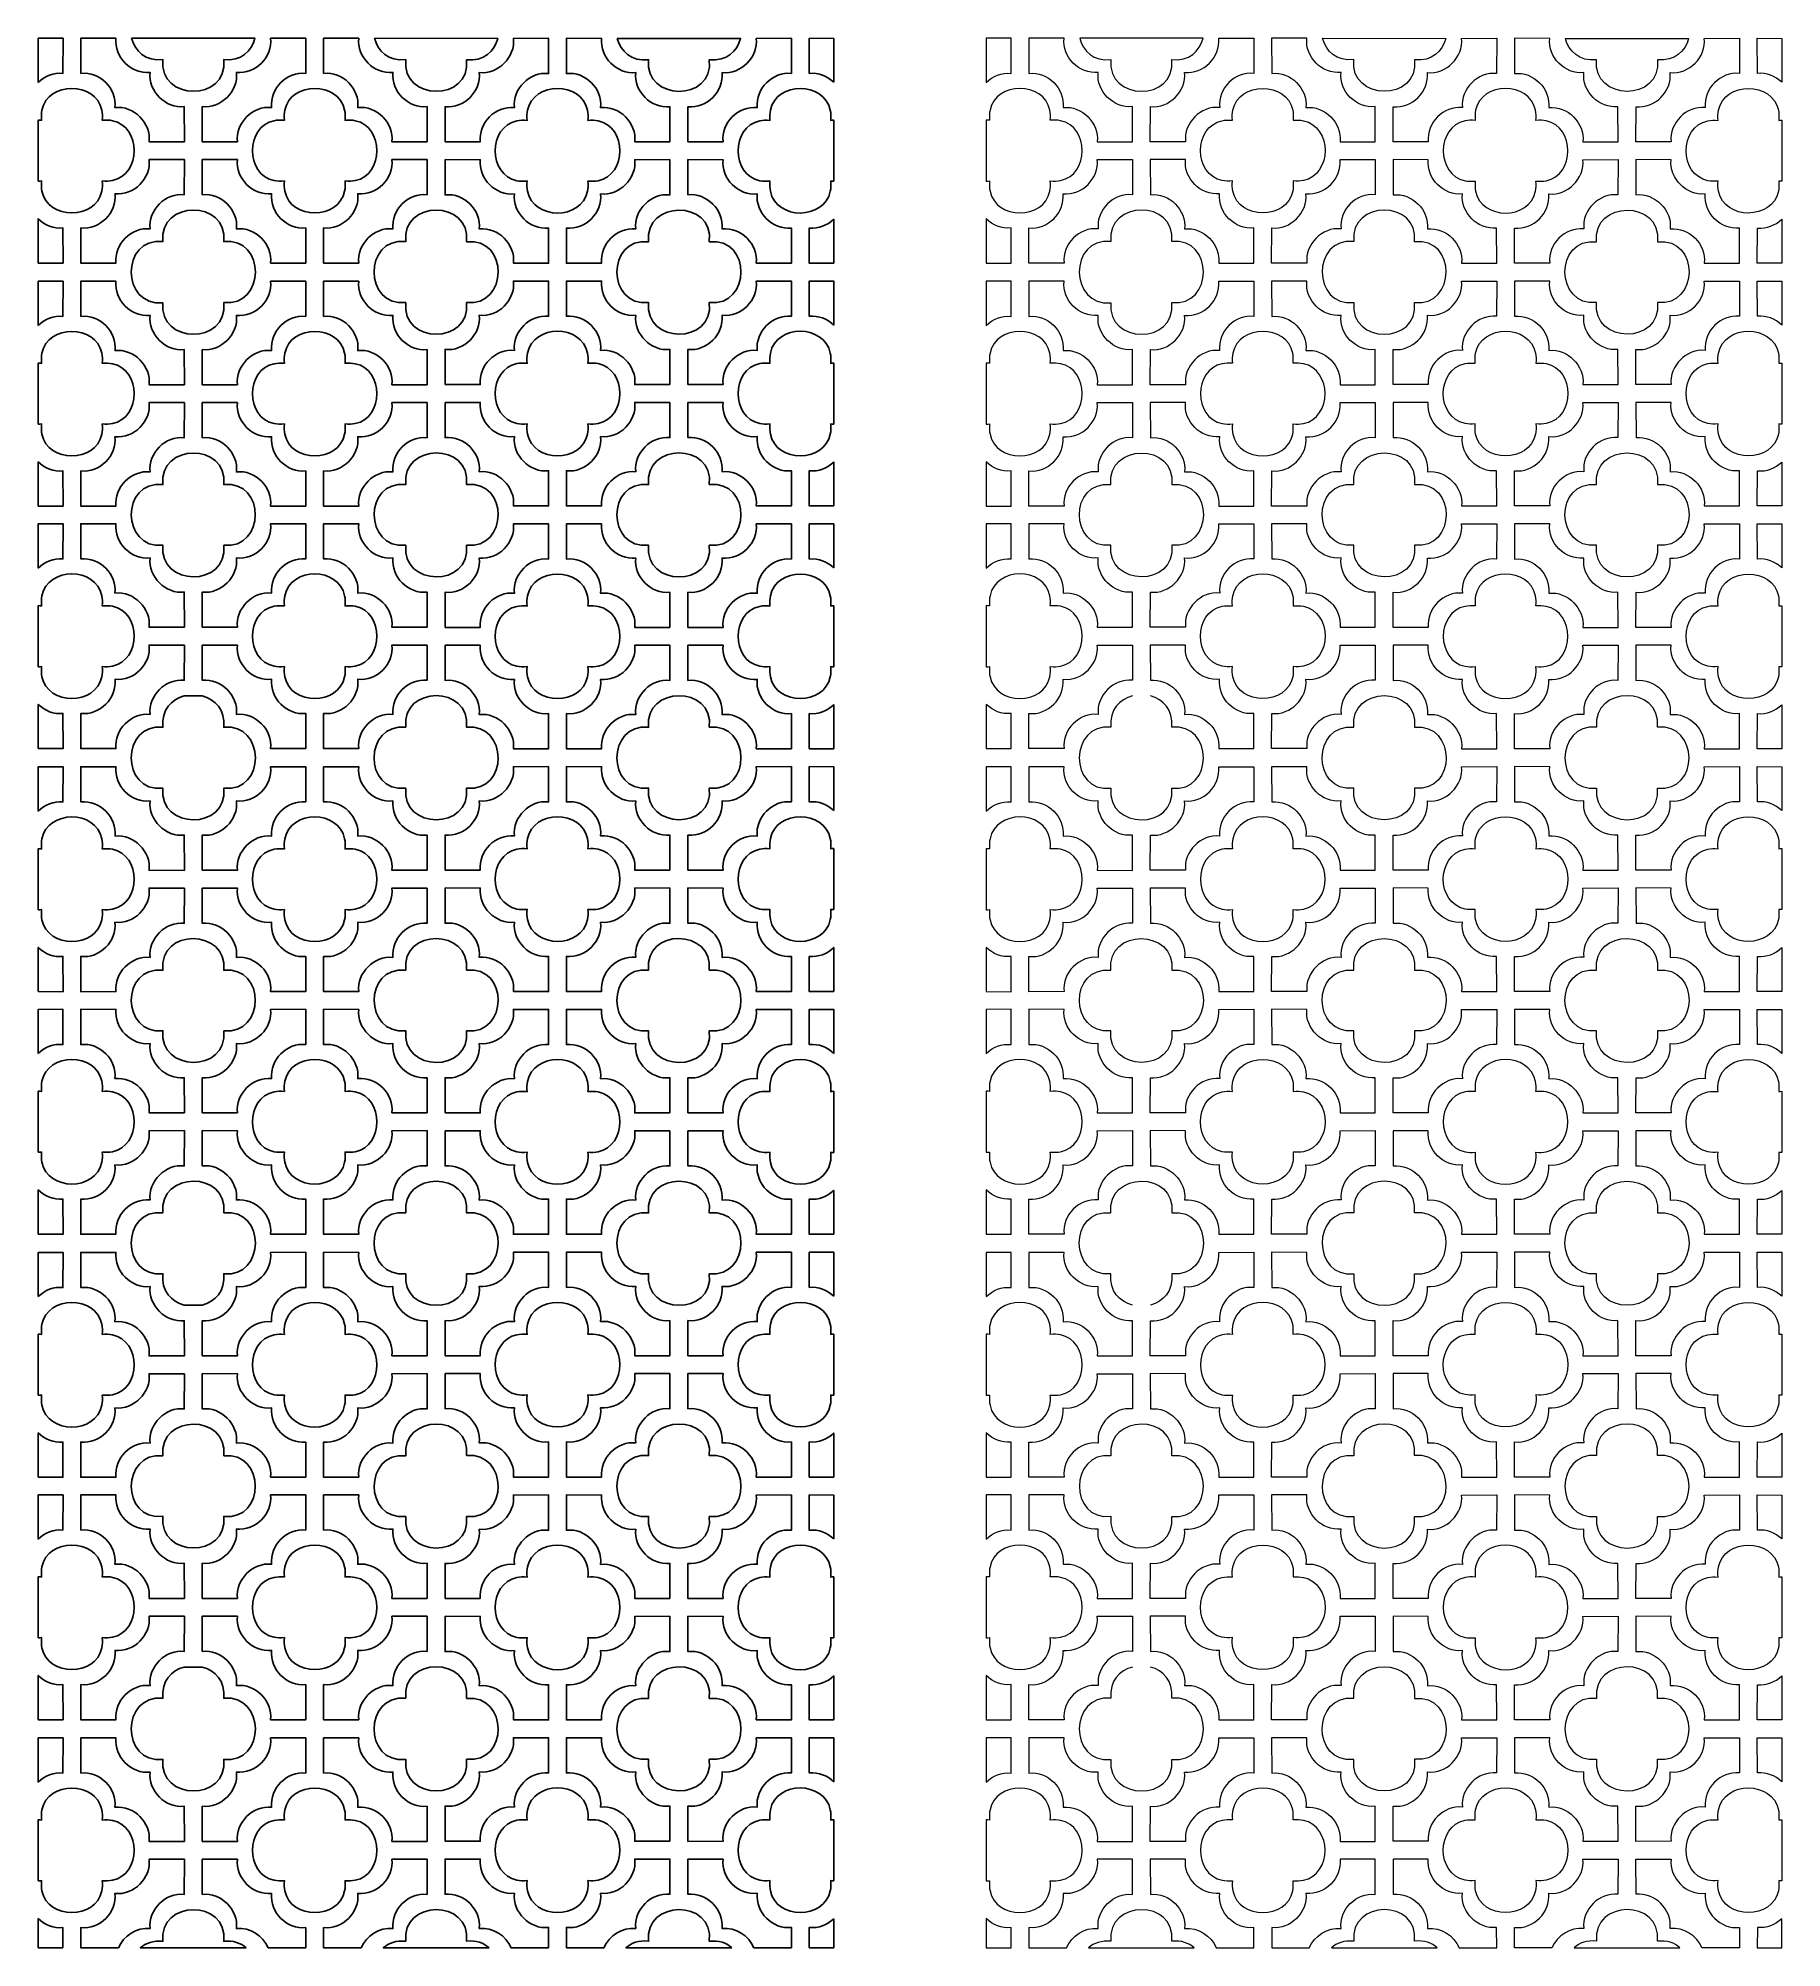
# Model space of a CAD drawing. Header units: centimetres. Extents: x -88 to 88, y -96 to 96.
import ezdxf

# ---------------------------------------------------------------- set-up
doc = ezdxf.new("R2010")
doc.units = ezdxf.units.CM
doc.header["$MEASUREMENT"] = 0
doc.layers.add('layer 1', color=7, linetype='Continuous')

msp = doc.modelspace()

# ---------------------------------------------------------------- linework, layer by layer
at = {"layer": 'layer 1', "color": 177}
for points, knots in [([(-87.71752, 91.62915), (-87.71752, 91.62915), (-87.7175, 96.07828), (-87.7175, 96.07828), (-87.7175, 96.07828), (-87.7175, 96.07828), (-85.22196, 96.08232), (-85.22196, 96.08232), (-85.22196, 96.08232), (-85.22196, 96.08232), (-85.22769, 92.54103), (-85.22769, 92.54103), (-85.22769, 92.54103), (-86.16437, 92.64372), (-87.0691, 92.26723), (-87.71752, 91.62915)], [0, 0, 0, 0, 0.2, 0.2, 0.2, 0.2, 0.4, 0.4, 0.4, 0.4, 0.6, 0.6, 0.6, 0.6, 1, 1, 1, 1]), ([(-73.01206, 85.66101), (-73.01206, 85.66101), (-76.55336, 85.66673), (-76.55336, 85.66673), (-76.55336, 85.66673), (-76.34638, 87.55457), (-78.08597, 89.31262), (-79.99032, 89.10411), (-79.99032, 89.10411), (-79.78179, 91.00845), (-81.53981, 92.74801), (-83.42765, 92.54103), (-83.42765, 92.54103), (-83.42765, 92.54103), (-83.43338, 96.08232), (-83.43338, 96.08232), (-83.43338, 96.08232), (-83.43338, 96.08232), (-79.89208, 96.0766), (-79.89208, 96.0766), (-79.89208, 96.0766), (-80.09906, 94.18876), (-78.3595, 92.43074), (-76.45516, 92.63927), (-76.45516, 92.63927), (-76.66367, 90.73492), (-74.90566, 88.99536), (-73.01782, 89.20234), (-73.01782, 89.20234), (-73.01782, 89.20234), (-73.01206, 85.66101), (-73.01206, 85.66101)], [0, 0, 0, 0, 0.111111111, 0.111111111, 0.111111111, 0.111111111, 0.222222222, 0.222222222, 0.222222222, 0.222222222, 0.333333333, 0.333333333, 0.333333333, 0.333333333, 0.444444444, 0.444444444, 0.444444444, 0.444444444, 0.555555556, 0.555555556, 0.555555556, 0.555555556, 0.666666667, 0.666666667, 0.666666667, 0.666666667, 0.777777778, 0.777777778, 0.777777778, 0.777777778, 1, 1, 1, 1]), ([(-78.31524, 96.07607), (-78.31524, 96.07607), (-65.90842, 96.0751), (-65.90842, 96.0751), (-65.90842, 96.0751), (-66.2463, 94.79179), (-67.29644, 93.7351), (-69.05306, 93.92212), (-69.05306, 93.92212), (-68.59584, 89.62728), (-75.61625, 89.73688), (-75.1706, 93.92309), (-75.1706, 93.92309), (-76.92722, 93.73607), (-77.97736, 94.79276), (-78.31524, 96.07607)], [0, 0, 0, 0, 0.2, 0.2, 0.2, 0.2, 0.4, 0.4, 0.4, 0.4, 0.6, 0.6, 0.6, 0.6, 1, 1, 1, 1]), ([(-71.2116, 85.66004), (-71.2116, 85.66004), (-67.6703, 85.66576), (-67.6703, 85.66576), (-67.6703, 85.66576), (-67.87728, 87.5536), (-66.13769, 89.31165), (-64.23334, 89.10314), (-64.23334, 89.10314), (-64.44187, 91.00748), (-62.68385, 92.74704), (-60.79601, 92.54006), (-60.79601, 92.54006), (-60.79601, 92.54006), (-60.79028, 96.08135), (-60.79028, 96.08135), (-60.79028, 96.08135), (-60.79028, 96.08135), (-64.33158, 96.07563), (-64.33158, 96.07563), (-64.33158, 96.07563), (-64.1246, 94.18779), (-65.86416, 92.42977), (-67.7685, 92.6383), (-67.7685, 92.6383), (-67.55999, 90.73395), (-69.318, 88.99439), (-71.20584, 89.20137), (-71.20584, 89.20137), (-71.20584, 89.20137), (-71.2116, 85.66004), (-71.2116, 85.66004)], [0, 0, 0, 0, 0.111111111, 0.111111111, 0.111111111, 0.111111111, 0.222222222, 0.222222222, 0.222222222, 0.222222222, 0.333333333, 0.333333333, 0.333333333, 0.333333333, 0.444444444, 0.444444444, 0.444444444, 0.444444444, 0.555555556, 0.555555556, 0.555555556, 0.555555556, 0.666666667, 0.666666667, 0.666666667, 0.666666667, 0.777777778, 0.777777778, 0.777777778, 0.777777778, 1, 1, 1, 1]), ([(-48.58038, 85.66004), (-48.58038, 85.66004), (-52.12168, 85.66576), (-52.12168, 85.66576), (-52.12168, 85.66576), (-51.9147, 87.5536), (-53.65429, 89.31165), (-55.55864, 89.10314), (-55.55864, 89.10314), (-55.35011, 91.00748), (-57.10813, 92.74704), (-58.99597, 92.54006), (-58.99597, 92.54006), (-58.99597, 92.54006), (-59.0017, 96.08135), (-59.0017, 96.08135), (-59.0017, 96.08135), (-59.0017, 96.08135), (-55.4604, 96.07563), (-55.4604, 96.07563), (-55.4604, 96.07563), (-55.66738, 94.18779), (-53.92782, 92.42977), (-52.02348, 92.6383), (-52.02348, 92.6383), (-52.23199, 90.73395), (-50.47398, 88.99439), (-48.58614, 89.20137), (-48.58614, 89.20137), (-48.58614, 89.20137), (-48.58038, 85.66004), (-48.58038, 85.66004)], [0, 0, 0, 0, 0.111111111, 0.111111111, 0.111111111, 0.111111111, 0.222222222, 0.222222222, 0.222222222, 0.222222222, 0.333333333, 0.333333333, 0.333333333, 0.333333333, 0.444444444, 0.444444444, 0.444444444, 0.444444444, 0.555555556, 0.555555556, 0.555555556, 0.555555556, 0.666666667, 0.666666667, 0.666666667, 0.666666667, 0.777777778, 0.777777778, 0.777777778, 0.777777778, 1, 1, 1, 1]), ([(-53.88356, 96.0751), (-53.54568, 94.79179), (-52.49554, 93.7351), (-50.73892, 93.92212), (-50.73892, 93.92212), (-51.18384, 89.74272), (-44.16423, 89.60756), (-44.62235, 93.9108), (-44.62235, 93.9108), (-42.86573, 93.72378), (-41.81559, 94.78047), (-41.47771, 96.06378), (-41.47771, 96.06378), (-41.47771, 96.06378), (-53.88356, 96.0751), (-53.88356, 96.0751)], [0, 0, 0, 0, 0.2, 0.2, 0.2, 0.2, 0.4, 0.4, 0.4, 0.4, 0.6, 0.6, 0.6, 0.6, 1, 1, 1, 1]), ([(-46.78089, 85.64872), (-46.78089, 85.64872), (-43.23959, 85.65444), (-43.23959, 85.65444), (-43.23959, 85.65444), (-43.44657, 87.54228), (-41.70698, 89.30033), (-39.80263, 89.09182), (-39.80263, 89.09182), (-40.01116, 90.99616), (-38.25314, 92.73572), (-36.3653, 92.52874), (-36.3653, 92.52874), (-36.3653, 92.52874), (-36.35957, 96.07003), (-36.35957, 96.07003), (-36.35957, 96.07003), (-36.35957, 96.07003), (-39.90087, 96.06431), (-39.90087, 96.06431), (-39.90087, 96.06431), (-39.69389, 94.17647), (-41.43345, 92.41845), (-43.33779, 92.62698), (-43.33779, 92.62698), (-43.12928, 90.72263), (-44.88729, 88.98307), (-46.77513, 89.19005), (-46.77513, 89.19005), (-46.77513, 89.19005), (-46.78089, 85.64872), (-46.78089, 85.64872)], [0, 0, 0, 0, 0.111111111, 0.111111111, 0.111111111, 0.111111111, 0.222222222, 0.222222222, 0.222222222, 0.222222222, 0.333333333, 0.333333333, 0.333333333, 0.333333333, 0.444444444, 0.444444444, 0.444444444, 0.444444444, 0.555555556, 0.555555556, 0.555555556, 0.555555556, 0.666666667, 0.666666667, 0.666666667, 0.666666667, 0.777777778, 0.777777778, 0.777777778, 0.777777778, 1, 1, 1, 1]), ([(-24.14967, 85.64872), (-24.14967, 85.64872), (-27.69097, 85.65444), (-27.69097, 85.65444), (-27.69097, 85.65444), (-27.48399, 87.54228), (-29.22358, 89.30033), (-31.12793, 89.09182), (-31.12793, 89.09182), (-30.9194, 90.99616), (-32.67742, 92.73572), (-34.56526, 92.52874), (-34.56526, 92.52874), (-34.56526, 92.52874), (-34.57099, 96.07003), (-34.57099, 96.07003), (-34.57099, 96.07003), (-34.57099, 96.07003), (-31.02969, 96.06431), (-31.02969, 96.06431), (-31.02969, 96.06431), (-31.23667, 94.17647), (-29.49711, 92.41845), (-27.59277, 92.62698), (-27.59277, 92.62698), (-27.80128, 90.72263), (-26.04327, 88.98307), (-24.15543, 89.19005), (-24.15543, 89.19005), (-24.15543, 89.19005), (-24.14967, 85.64872), (-24.14967, 85.64872)], [0, 0, 0, 0, 0.111111111, 0.111111111, 0.111111111, 0.111111111, 0.222222222, 0.222222222, 0.222222222, 0.222222222, 0.333333333, 0.333333333, 0.333333333, 0.333333333, 0.444444444, 0.444444444, 0.444444444, 0.444444444, 0.555555556, 0.555555556, 0.555555556, 0.555555556, 0.666666667, 0.666666667, 0.666666667, 0.666666667, 0.777777778, 0.777777778, 0.777777778, 0.777777778, 1, 1, 1, 1]), ([(-29.45285, 96.06378), (-29.11497, 94.78047), (-28.06483, 93.72378), (-26.30821, 93.9108), (-26.30821, 93.9108), (-26.75399, 89.72337), (-19.73362, 89.61853), (-20.19067, 93.91177), (-20.19067, 93.91177), (-18.43405, 93.72475), (-17.38391, 94.78144), (-17.04603, 96.06475), (-17.04603, 96.06475), (-17.04603, 96.06475), (-29.45285, 96.06378), (-29.45285, 96.06378)], [0, 0, 0, 0, 0.2, 0.2, 0.2, 0.2, 0.4, 0.4, 0.4, 0.4, 0.6, 0.6, 0.6, 0.6, 1, 1, 1, 1]), ([(-22.34921, 85.64969), (-22.34921, 85.64969), (-18.80791, 85.65541), (-18.80791, 85.65541), (-18.80791, 85.65541), (-19.01489, 87.54325), (-17.2753, 89.3013), (-15.37095, 89.09279), (-15.37095, 89.09279), (-15.57948, 90.99713), (-13.82146, 92.73669), (-11.93362, 92.52971), (-11.93362, 92.52971), (-11.93362, 92.52971), (-11.92789, 96.071), (-11.92789, 96.071), (-11.92789, 96.071), (-11.92789, 96.071), (-15.46919, 96.06528), (-15.46919, 96.06528), (-15.46919, 96.06528), (-15.26221, 94.17744), (-17.00177, 92.41942), (-18.90611, 92.62795), (-18.90611, 92.62795), (-18.6976, 90.7236), (-20.45561, 88.98404), (-22.34345, 89.19102), (-22.34345, 89.19102), (-22.34345, 89.19102), (-22.34921, 85.64969), (-22.34921, 85.64969)], [0, 0, 0, 0, 0.111111111, 0.111111111, 0.111111111, 0.111111111, 0.222222222, 0.222222222, 0.222222222, 0.222222222, 0.333333333, 0.333333333, 0.333333333, 0.333333333, 0.444444444, 0.444444444, 0.444444444, 0.444444444, 0.555555556, 0.555555556, 0.555555556, 0.555555556, 0.666666667, 0.666666667, 0.666666667, 0.666666667, 0.777777778, 0.777777778, 0.777777778, 0.777777778, 1, 1, 1, 1]), ([(-7.6736, 91.64682), (-7.6736, 91.64682), (-7.67359, 96.06701), (-7.67359, 96.06701), (-7.67359, 96.06701), (-7.67359, 96.06701), (-10.13931, 96.071), (-10.13931, 96.071), (-10.13931, 96.071), (-10.13931, 96.071), (-10.13358, 92.52971), (-10.13358, 92.52971), (-10.13358, 92.52971), (-9.21119, 92.63083), (-8.31978, 92.26726), (-7.6736, 91.64682)], [0, 0, 0, 0, 0.2, 0.2, 0.2, 0.2, 0.4, 0.4, 0.4, 0.4, 0.6, 0.6, 0.6, 0.6, 1, 1, 1, 1]), ([(-87.71752, 81.69314), (-87.71752, 81.69314), (-87.71752, 87.84055), (-87.71752, 87.84055), (-87.71752, 87.84055), (-87.60846, 87.83871), (-87.49635, 87.8318), (-87.3812, 87.81955), (-87.3812, 87.81955), (-87.42102, 88.19353), (-87.40426, 88.53538), (-87.34115, 88.84526), (-87.34115, 88.84526), (-86.74925, 91.75163), (-81.91012, 91.77136), (-81.31419, 88.84526), (-81.31419, 88.84526), (-81.25108, 88.53538), (-81.23432, 88.19353), (-81.27414, 87.81955), (-81.27414, 87.81955), (-80.89915, 87.85947), (-80.55654, 87.84261), (-80.24605, 87.77913), (-80.24605, 87.77913), (-77.32431, 87.18175), (-77.34308, 82.34803), (-80.24564, 81.75458), (-80.24564, 81.75458), (-80.55613, 81.6911), (-80.89874, 81.67424), (-81.27373, 81.71416), (-81.27373, 81.71416), (-81.23391, 81.34018), (-81.25067, 80.99833), (-81.31378, 80.68845), (-81.31378, 80.68845), (-81.90971, 77.76235), (-86.74884, 77.78208), (-87.34074, 80.68845), (-87.34074, 80.68845), (-87.40385, 80.99833), (-87.42061, 81.34018), (-87.38079, 81.71416), (-87.38079, 81.71416), (-87.49609, 81.70189), (-87.60833, 81.69497), (-87.71752, 81.69314)], [0, 0, 0, 0, 0.076923077, 0.076923077, 0.076923077, 0.076923077, 0.153846154, 0.153846154, 0.153846154, 0.153846154, 0.230769231, 0.230769231, 0.230769231, 0.230769231, 0.307692308, 0.307692308, 0.307692308, 0.307692308, 0.384615385, 0.384615385, 0.384615385, 0.384615385, 0.461538462, 0.461538462, 0.461538462, 0.461538462, 0.538461538, 0.538461538, 0.538461538, 0.538461538, 0.615384615, 0.615384615, 0.615384615, 0.615384615, 0.692307692, 0.692307692, 0.692307692, 0.692307692, 0.769230769, 0.769230769, 0.769230769, 0.769230769, 0.846153846, 0.846153846, 0.846153846, 0.846153846, 1, 1, 1, 1]), ([(-55.81437, 87.77816), (-56.12486, 87.84164), (-56.46747, 87.8585), (-56.84246, 87.81858), (-56.84246, 87.81858), (-56.80264, 88.19256), (-56.8194, 88.53441), (-56.88251, 88.84429), (-56.88251, 88.84429), (-57.47441, 91.75066), (-62.31354, 91.77039), (-62.90947, 88.84429), (-62.90947, 88.84429), (-62.97258, 88.53441), (-62.98934, 88.19256), (-62.94952, 87.81858), (-62.94952, 87.81858), (-63.32451, 87.8585), (-63.66712, 87.84164), (-63.97761, 87.77816), (-63.97761, 87.77816), (-66.89935, 87.18078), (-66.88058, 82.34706), (-63.97802, 81.75361), (-63.97802, 81.75361), (-63.66753, 81.69013), (-63.32492, 81.67327), (-62.94993, 81.71319), (-62.94993, 81.71319), (-62.98975, 81.33921), (-62.97299, 80.99736), (-62.90988, 80.68748), (-62.90988, 80.68748), (-62.31395, 77.76138), (-57.47482, 77.78111), (-56.88292, 80.68748), (-56.88292, 80.68748), (-56.81981, 80.99736), (-56.80305, 81.33921), (-56.84287, 81.71319), (-56.84287, 81.71319), (-56.46788, 81.67327), (-56.12527, 81.69013), (-55.81478, 81.75361), (-55.81478, 81.75361), (-52.91267, 82.34697), (-52.89203, 87.18066), (-55.81437, 87.77816)], [0, 0, 0, 0, 0.076923077, 0.076923077, 0.076923077, 0.076923077, 0.153846154, 0.153846154, 0.153846154, 0.153846154, 0.230769231, 0.230769231, 0.230769231, 0.230769231, 0.307692308, 0.307692308, 0.307692308, 0.307692308, 0.384615385, 0.384615385, 0.384615385, 0.384615385, 0.461538462, 0.461538462, 0.461538462, 0.461538462, 0.538461538, 0.538461538, 0.538461538, 0.538461538, 0.615384615, 0.615384615, 0.615384615, 0.615384615, 0.692307692, 0.692307692, 0.692307692, 0.692307692, 0.769230769, 0.769230769, 0.769230769, 0.769230769, 0.846153846, 0.846153846, 0.846153846, 0.846153846, 1, 1, 1, 1]), ([(-39.5469, 87.76684), (-39.23641, 87.83032), (-38.8938, 87.84718), (-38.51881, 87.80726), (-38.51881, 87.80726), (-38.55863, 88.18124), (-38.54187, 88.52309), (-38.47876, 88.83297), (-38.47876, 88.83297), (-37.88686, 91.73934), (-33.04773, 91.75907), (-32.4518, 88.83297), (-32.4518, 88.83297), (-32.38869, 88.52309), (-32.37193, 88.18124), (-32.41175, 87.80726), (-32.41175, 87.80726), (-32.03676, 87.84718), (-31.69415, 87.83032), (-31.38366, 87.76684), (-31.38366, 87.76684), (-28.46192, 87.16946), (-28.48069, 82.33574), (-31.38325, 81.74229), (-31.38325, 81.74229), (-31.69374, 81.67881), (-32.03635, 81.66195), (-32.41134, 81.70187), (-32.41134, 81.70187), (-32.37152, 81.32789), (-32.38828, 80.98604), (-32.45139, 80.67616), (-32.45139, 80.67616), (-33.04732, 77.75006), (-37.88645, 77.76979), (-38.47835, 80.67616), (-38.47835, 80.67616), (-38.54146, 80.98604), (-38.55822, 81.32789), (-38.5184, 81.70187), (-38.5184, 81.70187), (-38.89339, 81.66195), (-39.236, 81.67881), (-39.54649, 81.74229), (-39.54649, 81.74229), (-42.4486, 82.33565), (-42.46924, 87.16934), (-39.5469, 87.76684)], [0, 0, 0, 0, 0.076923077, 0.076923077, 0.076923077, 0.076923077, 0.153846154, 0.153846154, 0.153846154, 0.153846154, 0.230769231, 0.230769231, 0.230769231, 0.230769231, 0.307692308, 0.307692308, 0.307692308, 0.307692308, 0.384615385, 0.384615385, 0.384615385, 0.384615385, 0.461538462, 0.461538462, 0.461538462, 0.461538462, 0.538461538, 0.538461538, 0.538461538, 0.538461538, 0.615384615, 0.615384615, 0.615384615, 0.615384615, 0.692307692, 0.692307692, 0.692307692, 0.692307692, 0.769230769, 0.769230769, 0.769230769, 0.769230769, 0.846153846, 0.846153846, 0.846153846, 0.846153846, 1, 1, 1, 1]), ([(-7.6736, 81.68245), (-7.6736, 81.68245), (-7.67359, 87.8286), (-7.67359, 87.8286), (-7.67359, 87.8286), (-7.77323, 87.82609), (-7.87539, 87.81937), (-7.98007, 87.80823), (-7.98007, 87.80823), (-7.94025, 88.18221), (-7.95701, 88.52406), (-8.02012, 88.83394), (-8.02012, 88.83394), (-8.61202, 91.74031), (-13.45115, 91.76004), (-14.04708, 88.83394), (-14.04708, 88.83394), (-14.11019, 88.52406), (-14.12695, 88.18221), (-14.08713, 87.80823), (-14.08713, 87.80823), (-14.46212, 87.84815), (-14.80473, 87.83129), (-15.11522, 87.76781), (-15.11522, 87.76781), (-18.03696, 87.17043), (-18.01819, 82.33671), (-15.11563, 81.74326), (-15.11563, 81.74326), (-14.80514, 81.67978), (-14.46253, 81.66292), (-14.08754, 81.70284), (-14.08754, 81.70284), (-14.12736, 81.32886), (-14.1106, 80.98701), (-14.04749, 80.67713), (-14.04749, 80.67713), (-13.45156, 77.75103), (-8.61243, 77.77076), (-8.02053, 80.67713), (-8.02053, 80.67713), (-7.95742, 80.98701), (-7.94066, 81.32886), (-7.98048, 81.70284), (-7.98048, 81.70284), (-7.87566, 81.69169), (-7.77337, 81.68495), (-7.6736, 81.68245)], [0, 0, 0, 0, 0.076923077, 0.076923077, 0.076923077, 0.076923077, 0.153846154, 0.153846154, 0.153846154, 0.153846154, 0.230769231, 0.230769231, 0.230769231, 0.230769231, 0.307692308, 0.307692308, 0.307692308, 0.307692308, 0.384615385, 0.384615385, 0.384615385, 0.384615385, 0.461538462, 0.461538462, 0.461538462, 0.461538462, 0.538461538, 0.538461538, 0.538461538, 0.538461538, 0.615384615, 0.615384615, 0.615384615, 0.615384615, 0.692307692, 0.692307692, 0.692307692, 0.692307692, 0.769230769, 0.769230769, 0.769230769, 0.769230769, 0.846153846, 0.846153846, 0.846153846, 0.846153846, 1, 1, 1, 1]), ([(-73.01165, 83.8727), (-73.01165, 83.8727), (-76.55295, 83.86698), (-76.55295, 83.86698), (-76.55295, 83.86698), (-76.34597, 81.97914), (-78.08556, 80.22109), (-79.98991, 80.4296), (-79.98991, 80.4296), (-79.78138, 78.52526), (-81.5394, 76.7857), (-83.42724, 76.99268), (-83.42724, 76.99268), (-83.42724, 76.99268), (-83.43297, 73.45139), (-83.43297, 73.45139), (-83.43297, 73.45139), (-83.43297, 73.45139), (-79.89167, 73.45711), (-79.89167, 73.45711), (-79.89167, 73.45711), (-80.09865, 75.34495), (-78.35909, 77.10297), (-76.45475, 76.89444), (-76.45475, 76.89444), (-76.66326, 78.79879), (-74.90525, 80.53835), (-73.01741, 80.33137), (-73.01741, 80.33137), (-73.01741, 80.33137), (-73.01165, 83.8727), (-73.01165, 83.8727)], [0, 0, 0, 0, 0.111111111, 0.111111111, 0.111111111, 0.111111111, 0.222222222, 0.222222222, 0.222222222, 0.222222222, 0.333333333, 0.333333333, 0.333333333, 0.333333333, 0.444444444, 0.444444444, 0.444444444, 0.444444444, 0.555555556, 0.555555556, 0.555555556, 0.555555556, 0.666666667, 0.666666667, 0.666666667, 0.666666667, 0.777777778, 0.777777778, 0.777777778, 0.777777778, 1, 1, 1, 1]), ([(-71.21201, 83.87173), (-71.21201, 83.87173), (-67.67071, 83.86601), (-67.67071, 83.86601), (-67.67071, 83.86601), (-67.87769, 81.97817), (-66.1381, 80.22012), (-64.23375, 80.42863), (-64.23375, 80.42863), (-64.44228, 78.52429), (-62.68426, 76.78473), (-60.79642, 76.99171), (-60.79642, 76.99171), (-60.79642, 76.99171), (-60.79069, 73.45042), (-60.79069, 73.45042), (-60.79069, 73.45042), (-60.79069, 73.45042), (-64.33199, 73.45614), (-64.33199, 73.45614), (-64.33199, 73.45614), (-64.12501, 75.34398), (-65.86457, 77.102), (-67.76891, 76.89347), (-67.76891, 76.89347), (-67.5604, 78.79782), (-69.31841, 80.53738), (-71.20625, 80.3304), (-71.20625, 80.3304), (-71.20625, 80.3304), (-71.21201, 83.87173), (-71.21201, 83.87173)], [0, 0, 0, 0, 0.111111111, 0.111111111, 0.111111111, 0.111111111, 0.222222222, 0.222222222, 0.222222222, 0.222222222, 0.333333333, 0.333333333, 0.333333333, 0.333333333, 0.444444444, 0.444444444, 0.444444444, 0.444444444, 0.555555556, 0.555555556, 0.555555556, 0.555555556, 0.666666667, 0.666666667, 0.666666667, 0.666666667, 0.777777778, 0.777777778, 0.777777778, 0.777777778, 1, 1, 1, 1]), ([(-48.58079, 83.87173), (-48.58079, 83.87173), (-52.12209, 83.86601), (-52.12209, 83.86601), (-52.12209, 83.86601), (-51.91511, 81.97817), (-53.6547, 80.22012), (-55.55905, 80.42863), (-55.55905, 80.42863), (-55.35052, 78.52429), (-57.10854, 76.78473), (-58.99638, 76.99171), (-58.99638, 76.99171), (-58.99638, 76.99171), (-59.00211, 73.45042), (-59.00211, 73.45042), (-59.00211, 73.45042), (-59.00211, 73.45042), (-55.46081, 73.45614), (-55.46081, 73.45614), (-55.46081, 73.45614), (-55.66779, 75.34398), (-53.92823, 77.102), (-52.02389, 76.89347), (-52.02389, 76.89347), (-52.2324, 78.79782), (-50.47439, 80.53738), (-48.58655, 80.3304), (-48.58655, 80.3304), (-48.58655, 80.3304), (-48.58079, 83.87173), (-48.58079, 83.87173)], [0, 0, 0, 0, 0.111111111, 0.111111111, 0.111111111, 0.111111111, 0.222222222, 0.222222222, 0.222222222, 0.222222222, 0.333333333, 0.333333333, 0.333333333, 0.333333333, 0.444444444, 0.444444444, 0.444444444, 0.444444444, 0.555555556, 0.555555556, 0.555555556, 0.555555556, 0.666666667, 0.666666667, 0.666666667, 0.666666667, 0.777777778, 0.777777778, 0.777777778, 0.777777778, 1, 1, 1, 1]), ([(-46.78048, 83.86041), (-46.78048, 83.86041), (-43.23918, 83.85469), (-43.23918, 83.85469), (-43.23918, 83.85469), (-43.44616, 81.96685), (-41.70657, 80.2088), (-39.80222, 80.41731), (-39.80222, 80.41731), (-40.01075, 78.51297), (-38.25273, 76.77341), (-36.36489, 76.98039), (-36.36489, 76.98039), (-36.36489, 76.98039), (-36.35916, 73.4391), (-36.35916, 73.4391), (-36.35916, 73.4391), (-36.35916, 73.4391), (-39.90046, 73.44482), (-39.90046, 73.44482), (-39.90046, 73.44482), (-39.69348, 75.33266), (-41.43304, 77.09068), (-43.33738, 76.88215), (-43.33738, 76.88215), (-43.12887, 78.7865), (-44.88688, 80.52606), (-46.77472, 80.31908), (-46.77472, 80.31908), (-46.77472, 80.31908), (-46.78048, 83.86041), (-46.78048, 83.86041)], [0, 0, 0, 0, 0.111111111, 0.111111111, 0.111111111, 0.111111111, 0.222222222, 0.222222222, 0.222222222, 0.222222222, 0.333333333, 0.333333333, 0.333333333, 0.333333333, 0.444444444, 0.444444444, 0.444444444, 0.444444444, 0.555555556, 0.555555556, 0.555555556, 0.555555556, 0.666666667, 0.666666667, 0.666666667, 0.666666667, 0.777777778, 0.777777778, 0.777777778, 0.777777778, 1, 1, 1, 1]), ([(-24.14926, 83.86041), (-24.14926, 83.86041), (-27.69056, 83.85469), (-27.69056, 83.85469), (-27.69056, 83.85469), (-27.48358, 81.96685), (-29.22317, 80.2088), (-31.12752, 80.41731), (-31.12752, 80.41731), (-30.91899, 78.51297), (-32.67701, 76.77341), (-34.56485, 76.98039), (-34.56485, 76.98039), (-34.56485, 76.98039), (-34.57058, 73.4391), (-34.57058, 73.4391), (-34.57058, 73.4391), (-34.57058, 73.4391), (-31.02928, 73.44482), (-31.02928, 73.44482), (-31.02928, 73.44482), (-31.23626, 75.33266), (-29.4967, 77.09068), (-27.59236, 76.88215), (-27.59236, 76.88215), (-27.80087, 78.7865), (-26.04286, 80.52606), (-24.15502, 80.31908), (-24.15502, 80.31908), (-24.15502, 80.31908), (-24.14926, 83.86041), (-24.14926, 83.86041)], [0, 0, 0, 0, 0.111111111, 0.111111111, 0.111111111, 0.111111111, 0.222222222, 0.222222222, 0.222222222, 0.222222222, 0.333333333, 0.333333333, 0.333333333, 0.333333333, 0.444444444, 0.444444444, 0.444444444, 0.444444444, 0.555555556, 0.555555556, 0.555555556, 0.555555556, 0.666666667, 0.666666667, 0.666666667, 0.666666667, 0.777777778, 0.777777778, 0.777777778, 0.777777778, 1, 1, 1, 1]), ([(-22.34962, 83.86138), (-22.34962, 83.86138), (-18.80832, 83.85566), (-18.80832, 83.85566), (-18.80832, 83.85566), (-19.0153, 81.96782), (-17.27571, 80.20977), (-15.37136, 80.41828), (-15.37136, 80.41828), (-15.57989, 78.51394), (-13.82187, 76.77438), (-11.93403, 76.98136), (-11.93403, 76.98136), (-11.93403, 76.98136), (-11.9283, 73.44007), (-11.9283, 73.44007), (-11.9283, 73.44007), (-11.9283, 73.44007), (-15.4696, 73.44579), (-15.4696, 73.44579), (-15.4696, 73.44579), (-15.26262, 75.33363), (-17.00218, 77.09165), (-18.90652, 76.88312), (-18.90652, 76.88312), (-18.69801, 78.78747), (-20.45602, 80.52703), (-22.34386, 80.32005), (-22.34386, 80.32005), (-22.34386, 80.32005), (-22.34962, 83.86138), (-22.34962, 83.86138)], [0, 0, 0, 0, 0.111111111, 0.111111111, 0.111111111, 0.111111111, 0.222222222, 0.222222222, 0.222222222, 0.222222222, 0.333333333, 0.333333333, 0.333333333, 0.333333333, 0.444444444, 0.444444444, 0.444444444, 0.444444444, 0.555555556, 0.555555556, 0.555555556, 0.555555556, 0.666666667, 0.666666667, 0.666666667, 0.666666667, 0.777777778, 0.777777778, 0.777777778, 0.777777778, 1, 1, 1, 1]), ([(-75.17016, 69.46756), (-79.3618, 69.02131), (-79.46924, 76.06832), (-75.17019, 75.61062), (-75.17019, 75.61062), (-75.61596, 79.79795), (-68.59643, 79.90272), (-69.05347, 75.60965), (-69.05347, 75.60965), (-64.75481, 76.06731), (-64.86209, 69.0223), (-69.05344, 69.46853), (-69.05344, 69.46853), (-68.5964, 65.17545), (-75.61593, 65.28023), (-75.17016, 69.46756)], [0, 0, 0, 0, 0.2, 0.2, 0.2, 0.2, 0.4, 0.4, 0.4, 0.4, 0.6, 0.6, 0.6, 0.6, 1, 1, 1, 1]), ([(-50.7393, 69.46853), (-54.93063, 69.0223), (-55.03803, 76.06731), (-50.73933, 75.60965), (-50.73933, 75.60965), (-51.18583, 79.80375), (-44.1658, 79.88296), (-44.62194, 75.59833), (-44.62194, 75.59833), (-40.32731, 76.05556), (-40.43424, 69.03401), (-44.62191, 69.47985), (-44.62191, 69.47985), (-44.16577, 65.19522), (-51.1858, 65.2744), (-50.7393, 69.46853)], [0, 0, 0, 0, 0.2, 0.2, 0.2, 0.2, 0.4, 0.4, 0.4, 0.4, 0.6, 0.6, 0.6, 0.6, 1, 1, 1, 1]), ([(-20.19105, 69.47888), (-16.00307, 69.03302), (-15.89611, 76.05656), (-20.19108, 75.5993), (-20.19108, 75.5993), (-19.73387, 79.89399), (-26.75344, 79.78442), (-26.3078, 75.59833), (-26.3078, 75.59833), (-30.60247, 76.05556), (-30.49542, 69.03403), (-26.30777, 69.47985), (-26.30777, 69.47985), (-26.75341, 65.29378), (-19.73384, 65.18419), (-20.19105, 69.47888)], [0, 0, 0, 0, 0.2, 0.2, 0.2, 0.2, 0.4, 0.4, 0.4, 0.4, 0.6, 0.6, 0.6, 0.6, 1, 1, 1, 1]), ([(-87.7175, 73.45542), (-87.7175, 73.45542), (-87.71752, 77.90497), (-87.71752, 77.90497), (-87.71752, 77.90497), (-87.06908, 77.26665), (-86.16416, 76.88997), (-85.22728, 76.99268), (-85.22728, 76.99268), (-85.22728, 76.99268), (-85.22155, 73.45139), (-85.22155, 73.45139), (-85.22155, 73.45139), (-85.22155, 73.45139), (-87.7175, 73.45542), (-87.7175, 73.45542)], [0, 0, 0, 0, 0.2, 0.2, 0.2, 0.2, 0.4, 0.4, 0.4, 0.4, 0.6, 0.6, 0.6, 0.6, 1, 1, 1, 1]), ([(-7.67361, 73.44405), (-7.67361, 73.44405), (-7.6736, 77.86462), (-7.6736, 77.86462), (-7.6736, 77.86462), (-8.3198, 77.24395), (-9.21141, 76.88022), (-10.13399, 76.98136), (-10.13399, 76.98136), (-10.13399, 76.98136), (-10.13972, 73.44007), (-10.13972, 73.44007), (-10.13972, 73.44007), (-10.13972, 73.44007), (-7.67361, 73.44405), (-7.67361, 73.44405)], [0, 0, 0, 0, 0.2, 0.2, 0.2, 0.2, 0.4, 0.4, 0.4, 0.4, 0.6, 0.6, 0.6, 0.6, 1, 1, 1, 1]), ([(-87.71752, 67.17317), (-87.71752, 67.17317), (-87.7175, 71.62275), (-87.7175, 71.62275), (-87.7175, 71.62275), (-87.7175, 71.62275), (-85.22152, 71.62679), (-85.22152, 71.62679), (-85.22152, 71.62679), (-85.22152, 71.62679), (-85.22725, 68.0855), (-85.22725, 68.0855), (-85.22725, 68.0855), (-86.16414, 68.18822), (-87.06907, 67.81151), (-87.71752, 67.17317)], [0, 0, 0, 0, 0.2, 0.2, 0.2, 0.2, 0.4, 0.4, 0.4, 0.4, 0.6, 0.6, 0.6, 0.6, 1, 1, 1, 1]), ([(-73.01162, 61.20548), (-73.01162, 61.20548), (-76.55292, 61.2112), (-76.55292, 61.2112), (-76.55292, 61.2112), (-76.34594, 63.09904), (-78.08553, 64.85709), (-79.98988, 64.64858), (-79.98988, 64.64858), (-79.78135, 66.55292), (-81.53937, 68.29248), (-83.42721, 68.0855), (-83.42721, 68.0855), (-83.42721, 68.0855), (-83.43294, 71.62679), (-83.43294, 71.62679), (-83.43294, 71.62679), (-83.43294, 71.62679), (-79.89164, 71.62107), (-79.89164, 71.62107), (-79.89164, 71.62107), (-80.09862, 69.73323), (-78.35906, 67.97521), (-76.45472, 68.18374), (-76.45472, 68.18374), (-76.66323, 66.27939), (-74.90522, 64.53983), (-73.01738, 64.74681), (-73.01738, 64.74681), (-73.01738, 64.74681), (-73.01162, 61.20548), (-73.01162, 61.20548)], [0, 0, 0, 0, 0.111111111, 0.111111111, 0.111111111, 0.111111111, 0.222222222, 0.222222222, 0.222222222, 0.222222222, 0.333333333, 0.333333333, 0.333333333, 0.333333333, 0.444444444, 0.444444444, 0.444444444, 0.444444444, 0.555555556, 0.555555556, 0.555555556, 0.555555556, 0.666666667, 0.666666667, 0.666666667, 0.666666667, 0.777777778, 0.777777778, 0.777777778, 0.777777778, 1, 1, 1, 1]), ([(-71.21198, 61.20645), (-71.21198, 61.20645), (-67.67068, 61.21217), (-67.67068, 61.21217), (-67.67068, 61.21217), (-67.87766, 63.10001), (-66.13807, 64.85806), (-64.23372, 64.64955), (-64.23372, 64.64955), (-64.44225, 66.55389), (-62.68423, 68.29345), (-60.79639, 68.08647), (-60.79639, 68.08647), (-60.79639, 68.08647), (-60.79066, 71.62776), (-60.79066, 71.62776), (-60.79066, 71.62776), (-60.79066, 71.62776), (-64.33196, 71.62204), (-64.33196, 71.62204), (-64.33196, 71.62204), (-64.12498, 69.7342), (-65.86454, 67.97618), (-67.76888, 68.18471), (-67.76888, 68.18471), (-67.56037, 66.28036), (-69.31838, 64.5408), (-71.20622, 64.74778), (-71.20622, 64.74778), (-71.20622, 64.74778), (-71.21198, 61.20645), (-71.21198, 61.20645)], [0, 0, 0, 0, 0.111111111, 0.111111111, 0.111111111, 0.111111111, 0.222222222, 0.222222222, 0.222222222, 0.222222222, 0.333333333, 0.333333333, 0.333333333, 0.333333333, 0.444444444, 0.444444444, 0.444444444, 0.444444444, 0.555555556, 0.555555556, 0.555555556, 0.555555556, 0.666666667, 0.666666667, 0.666666667, 0.666666667, 0.777777778, 0.777777778, 0.777777778, 0.777777778, 1, 1, 1, 1]), ([(-48.58076, 61.20645), (-48.58076, 61.20645), (-52.12206, 61.21217), (-52.12206, 61.21217), (-52.12206, 61.21217), (-51.91508, 63.10001), (-53.65467, 64.85806), (-55.55902, 64.64955), (-55.55902, 64.64955), (-55.35049, 66.55389), (-57.10851, 68.29345), (-58.99635, 68.08647), (-58.99635, 68.08647), (-58.99635, 68.08647), (-59.00208, 71.62776), (-59.00208, 71.62776), (-59.00208, 71.62776), (-59.00208, 71.62776), (-55.46078, 71.62204), (-55.46078, 71.62204), (-55.46078, 71.62204), (-55.66776, 69.7342), (-53.9282, 67.97618), (-52.02386, 68.18471), (-52.02386, 68.18471), (-52.23237, 66.28036), (-50.47436, 64.5408), (-48.58652, 64.74778), (-48.58652, 64.74778), (-48.58652, 64.74778), (-48.58076, 61.20645), (-48.58076, 61.20645)], [0, 0, 0, 0, 0.111111111, 0.111111111, 0.111111111, 0.111111111, 0.222222222, 0.222222222, 0.222222222, 0.222222222, 0.333333333, 0.333333333, 0.333333333, 0.333333333, 0.444444444, 0.444444444, 0.444444444, 0.444444444, 0.555555556, 0.555555556, 0.555555556, 0.555555556, 0.666666667, 0.666666667, 0.666666667, 0.666666667, 0.777777778, 0.777777778, 0.777777778, 0.777777778, 1, 1, 1, 1]), ([(-46.78045, 61.21777), (-46.78045, 61.21777), (-43.23915, 61.22349), (-43.23915, 61.22349), (-43.23915, 61.22349), (-43.44613, 63.11133), (-41.70654, 64.86938), (-39.80219, 64.66087), (-39.80219, 64.66087), (-40.01072, 66.56521), (-38.2527, 68.30477), (-36.36486, 68.09779), (-36.36486, 68.09779), (-36.36486, 68.09779), (-36.35913, 71.63908), (-36.35913, 71.63908), (-36.35913, 71.63908), (-36.35913, 71.63908), (-39.90043, 71.63336), (-39.90043, 71.63336), (-39.90043, 71.63336), (-39.69345, 69.74552), (-41.43301, 67.9875), (-43.33735, 68.19603), (-43.33735, 68.19603), (-43.12884, 66.29168), (-44.88685, 64.55212), (-46.77469, 64.7591), (-46.77469, 64.7591), (-46.77469, 64.7591), (-46.78045, 61.21777), (-46.78045, 61.21777)], [0, 0, 0, 0, 0.111111111, 0.111111111, 0.111111111, 0.111111111, 0.222222222, 0.222222222, 0.222222222, 0.222222222, 0.333333333, 0.333333333, 0.333333333, 0.333333333, 0.444444444, 0.444444444, 0.444444444, 0.444444444, 0.555555556, 0.555555556, 0.555555556, 0.555555556, 0.666666667, 0.666666667, 0.666666667, 0.666666667, 0.777777778, 0.777777778, 0.777777778, 0.777777778, 1, 1, 1, 1]), ([(-24.14923, 61.21777), (-24.14923, 61.21777), (-27.69053, 61.22349), (-27.69053, 61.22349), (-27.69053, 61.22349), (-27.48355, 63.11133), (-29.22314, 64.86938), (-31.12749, 64.66087), (-31.12749, 64.66087), (-30.91896, 66.56521), (-32.67698, 68.30477), (-34.56482, 68.09779), (-34.56482, 68.09779), (-34.56482, 68.09779), (-34.57055, 71.63908), (-34.57055, 71.63908), (-34.57055, 71.63908), (-34.57055, 71.63908), (-31.02925, 71.63336), (-31.02925, 71.63336), (-31.02925, 71.63336), (-31.23623, 69.74552), (-29.49667, 67.9875), (-27.59233, 68.19603), (-27.59233, 68.19603), (-27.80084, 66.29168), (-26.04283, 64.55212), (-24.15499, 64.7591), (-24.15499, 64.7591), (-24.15499, 64.7591), (-24.14923, 61.21777), (-24.14923, 61.21777)], [0, 0, 0, 0, 0.111111111, 0.111111111, 0.111111111, 0.111111111, 0.222222222, 0.222222222, 0.222222222, 0.222222222, 0.333333333, 0.333333333, 0.333333333, 0.333333333, 0.444444444, 0.444444444, 0.444444444, 0.444444444, 0.555555556, 0.555555556, 0.555555556, 0.555555556, 0.666666667, 0.666666667, 0.666666667, 0.666666667, 0.777777778, 0.777777778, 0.777777778, 0.777777778, 1, 1, 1, 1]), ([(-22.34959, 61.2168), (-22.34959, 61.2168), (-18.80829, 61.22252), (-18.80829, 61.22252), (-18.80829, 61.22252), (-19.01527, 63.11036), (-17.27568, 64.86841), (-15.37133, 64.6599), (-15.37133, 64.6599), (-15.57986, 66.56424), (-13.82184, 68.3038), (-11.934, 68.09682), (-11.934, 68.09682), (-11.934, 68.09682), (-11.92827, 71.63811), (-11.92827, 71.63811), (-11.92827, 71.63811), (-11.92827, 71.63811), (-15.46957, 71.63239), (-15.46957, 71.63239), (-15.46957, 71.63239), (-15.26259, 69.74455), (-17.00215, 67.98653), (-18.90649, 68.19506), (-18.90649, 68.19506), (-18.69798, 66.29071), (-20.45599, 64.55115), (-22.34383, 64.75813), (-22.34383, 64.75813), (-22.34383, 64.75813), (-22.34959, 61.2168), (-22.34959, 61.2168)], [0, 0, 0, 0, 0.111111111, 0.111111111, 0.111111111, 0.111111111, 0.222222222, 0.222222222, 0.222222222, 0.222222222, 0.333333333, 0.333333333, 0.333333333, 0.333333333, 0.444444444, 0.444444444, 0.444444444, 0.444444444, 0.555555556, 0.555555556, 0.555555556, 0.555555556, 0.666666667, 0.666666667, 0.666666667, 0.666666667, 0.777777778, 0.777777778, 0.777777778, 0.777777778, 1, 1, 1, 1]), ([(-7.6736, 67.21357), (-7.6736, 67.21357), (-7.67361, 71.63412), (-7.67361, 71.63412), (-7.67361, 71.63412), (-7.67361, 71.63412), (-10.13969, 71.63811), (-10.13969, 71.63811), (-10.13969, 71.63811), (-10.13969, 71.63811), (-10.13396, 68.09682), (-10.13396, 68.09682), (-10.13396, 68.09682), (-9.21139, 68.19796), (-8.31981, 67.83423), (-7.6736, 67.21357)], [0, 0, 0, 0, 0.2, 0.2, 0.2, 0.2, 0.4, 0.4, 0.4, 0.4, 0.6, 0.6, 0.6, 0.6, 1, 1, 1, 1]), ([(-87.71752, 57.23762), (-87.71752, 57.23762), (-87.71753, 63.38503), (-87.71753, 63.38503), (-87.71753, 63.38503), (-87.60833, 63.3832), (-87.49607, 63.37629), (-87.38076, 63.36402), (-87.38076, 63.36402), (-87.42058, 63.738), (-87.40382, 64.07985), (-87.34071, 64.38973), (-87.34071, 64.38973), (-86.74881, 67.2961), (-81.90968, 67.31583), (-81.31375, 64.38973), (-81.31375, 64.38973), (-81.25064, 64.07985), (-81.23388, 63.738), (-81.2737, 63.36402), (-81.2737, 63.36402), (-80.89871, 63.40394), (-80.5561, 63.38708), (-80.24561, 63.3236), (-80.24561, 63.3236), (-77.34305, 62.73015), (-77.32428, 57.89643), (-80.24602, 57.29905), (-80.24602, 57.29905), (-80.55651, 57.23557), (-80.89912, 57.21871), (-81.27411, 57.25863), (-81.27411, 57.25863), (-81.23429, 56.88465), (-81.25105, 56.5428), (-81.31416, 56.23292), (-81.31416, 56.23292), (-81.91009, 53.30682), (-86.74922, 53.32655), (-87.34112, 56.23292), (-87.34112, 56.23292), (-87.40423, 56.5428), (-87.42099, 56.88465), (-87.38117, 57.25863), (-87.38117, 57.25863), (-87.49633, 57.24637), (-87.60845, 57.23946), (-87.71752, 57.23762)], [0, 0, 0, 0, 0.076923077, 0.076923077, 0.076923077, 0.076923077, 0.153846154, 0.153846154, 0.153846154, 0.153846154, 0.230769231, 0.230769231, 0.230769231, 0.230769231, 0.307692308, 0.307692308, 0.307692308, 0.307692308, 0.384615385, 0.384615385, 0.384615385, 0.384615385, 0.461538462, 0.461538462, 0.461538462, 0.461538462, 0.538461538, 0.538461538, 0.538461538, 0.538461538, 0.615384615, 0.615384615, 0.615384615, 0.615384615, 0.692307692, 0.692307692, 0.692307692, 0.692307692, 0.769230769, 0.769230769, 0.769230769, 0.769230769, 0.846153846, 0.846153846, 0.846153846, 0.846153846, 1, 1, 1, 1]), ([(-55.81434, 57.30002), (-56.12483, 57.23654), (-56.46744, 57.21968), (-56.84243, 57.2596), (-56.84243, 57.2596), (-56.80261, 56.88562), (-56.81937, 56.54377), (-56.88248, 56.23389), (-56.88248, 56.23389), (-57.47438, 53.32752), (-62.31351, 53.30779), (-62.90944, 56.23389), (-62.90944, 56.23389), (-62.97255, 56.54377), (-62.98931, 56.88562), (-62.94949, 57.2596), (-62.94949, 57.2596), (-63.32448, 57.21968), (-63.66709, 57.23654), (-63.97758, 57.30002), (-63.97758, 57.30002), (-66.89932, 57.8974), (-66.88055, 62.73112), (-63.97799, 63.32457), (-63.97799, 63.32457), (-63.6675, 63.38805), (-63.32489, 63.40491), (-62.9499, 63.36499), (-62.9499, 63.36499), (-62.98972, 63.73897), (-62.97296, 64.08082), (-62.90985, 64.3907), (-62.90985, 64.3907), (-62.31392, 67.3168), (-57.47479, 67.29707), (-56.88289, 64.3907), (-56.88289, 64.3907), (-56.81978, 64.08082), (-56.80302, 63.73897), (-56.84284, 63.36499), (-56.84284, 63.36499), (-56.46785, 63.40491), (-56.12524, 63.38805), (-55.81475, 63.32457), (-55.81475, 63.32457), (-52.91264, 62.73121), (-52.892, 57.89752), (-55.81434, 57.30002)], [0, 0, 0, 0, 0.076923077, 0.076923077, 0.076923077, 0.076923077, 0.153846154, 0.153846154, 0.153846154, 0.153846154, 0.230769231, 0.230769231, 0.230769231, 0.230769231, 0.307692308, 0.307692308, 0.307692308, 0.307692308, 0.384615385, 0.384615385, 0.384615385, 0.384615385, 0.461538462, 0.461538462, 0.461538462, 0.461538462, 0.538461538, 0.538461538, 0.538461538, 0.538461538, 0.615384615, 0.615384615, 0.615384615, 0.615384615, 0.692307692, 0.692307692, 0.692307692, 0.692307692, 0.769230769, 0.769230769, 0.769230769, 0.769230769, 0.846153846, 0.846153846, 0.846153846, 0.846153846, 1, 1, 1, 1]), ([(-39.54687, 57.31134), (-39.23638, 57.24786), (-38.89377, 57.231), (-38.51878, 57.27092), (-38.51878, 57.27092), (-38.5586, 56.89694), (-38.54184, 56.55509), (-38.47873, 56.24521), (-38.47873, 56.24521), (-37.88683, 53.33884), (-33.0477, 53.31911), (-32.45177, 56.24521), (-32.45177, 56.24521), (-32.38866, 56.55509), (-32.3719, 56.89694), (-32.41172, 57.27092), (-32.41172, 57.27092), (-32.03673, 57.231), (-31.69412, 57.24786), (-31.38363, 57.31134), (-31.38363, 57.31134), (-28.46189, 57.90872), (-28.48066, 62.74244), (-31.38322, 63.33589), (-31.38322, 63.33589), (-31.69371, 63.39937), (-32.03632, 63.41623), (-32.41131, 63.37631), (-32.41131, 63.37631), (-32.37149, 63.75029), (-32.38825, 64.09214), (-32.45136, 64.40202), (-32.45136, 64.40202), (-33.04729, 67.32812), (-37.88642, 67.30839), (-38.47832, 64.40202), (-38.47832, 64.40202), (-38.54143, 64.09214), (-38.55819, 63.75029), (-38.51837, 63.37631), (-38.51837, 63.37631), (-38.89336, 63.41623), (-39.23597, 63.39937), (-39.54646, 63.33589), (-39.54646, 63.33589), (-42.44857, 62.74253), (-42.46921, 57.90884), (-39.54687, 57.31134)], [0, 0, 0, 0, 0.076923077, 0.076923077, 0.076923077, 0.076923077, 0.153846154, 0.153846154, 0.153846154, 0.153846154, 0.230769231, 0.230769231, 0.230769231, 0.230769231, 0.307692308, 0.307692308, 0.307692308, 0.307692308, 0.384615385, 0.384615385, 0.384615385, 0.384615385, 0.461538462, 0.461538462, 0.461538462, 0.461538462, 0.538461538, 0.538461538, 0.538461538, 0.538461538, 0.615384615, 0.615384615, 0.615384615, 0.615384615, 0.692307692, 0.692307692, 0.692307692, 0.692307692, 0.769230769, 0.769230769, 0.769230769, 0.769230769, 0.846153846, 0.846153846, 0.846153846, 0.846153846, 1, 1, 1, 1]), ([(-7.67359, 57.24957), (-7.67359, 57.24957), (-7.6736, 63.39572), (-7.6736, 63.39572), (-7.6736, 63.39572), (-7.77336, 63.39322), (-7.87564, 63.38649), (-7.98045, 63.37534), (-7.98045, 63.37534), (-7.94063, 63.74932), (-7.95739, 64.09117), (-8.0205, 64.40105), (-8.0205, 64.40105), (-8.6124, 67.30742), (-13.45153, 67.32715), (-14.04746, 64.40105), (-14.04746, 64.40105), (-14.11057, 64.09117), (-14.12733, 63.74932), (-14.08751, 63.37534), (-14.08751, 63.37534), (-14.4625, 63.41526), (-14.80511, 63.3984), (-15.1156, 63.33492), (-15.1156, 63.33492), (-18.01816, 62.74147), (-18.03693, 57.90775), (-15.11519, 57.31037), (-15.11519, 57.31037), (-14.8047, 57.24689), (-14.46209, 57.23003), (-14.0871, 57.26995), (-14.0871, 57.26995), (-14.12692, 56.89597), (-14.11016, 56.55412), (-14.04705, 56.24424), (-14.04705, 56.24424), (-13.45112, 53.31814), (-8.61199, 53.33787), (-8.02009, 56.24424), (-8.02009, 56.24424), (-7.95698, 56.55412), (-7.94022, 56.89597), (-7.98004, 57.26995), (-7.98004, 57.26995), (-7.87538, 57.25882), (-7.77323, 57.25208), (-7.67359, 57.24957)], [0, 0, 0, 0, 0.076923077, 0.076923077, 0.076923077, 0.076923077, 0.153846154, 0.153846154, 0.153846154, 0.153846154, 0.230769231, 0.230769231, 0.230769231, 0.230769231, 0.307692308, 0.307692308, 0.307692308, 0.307692308, 0.384615385, 0.384615385, 0.384615385, 0.384615385, 0.461538462, 0.461538462, 0.461538462, 0.461538462, 0.538461538, 0.538461538, 0.538461538, 0.538461538, 0.615384615, 0.615384615, 0.615384615, 0.615384615, 0.692307692, 0.692307692, 0.692307692, 0.692307692, 0.769230769, 0.769230769, 0.769230769, 0.769230769, 0.846153846, 0.846153846, 0.846153846, 0.846153846, 1, 1, 1, 1]), ([(-73.01203, 59.41717), (-73.01203, 59.41717), (-76.55333, 59.41145), (-76.55333, 59.41145), (-76.55333, 59.41145), (-76.34635, 57.52361), (-78.08594, 55.76556), (-79.99029, 55.97407), (-79.99029, 55.97407), (-79.78176, 54.06973), (-81.53978, 52.33017), (-83.42762, 52.53715), (-83.42762, 52.53715), (-83.42762, 52.53715), (-83.43335, 48.99586), (-83.43335, 48.99586), (-83.43335, 48.99586), (-83.43335, 48.99586), (-79.89205, 49.00158), (-79.89205, 49.00158), (-79.89205, 49.00158), (-80.09903, 50.88942), (-78.35947, 52.64744), (-76.45513, 52.43891), (-76.45513, 52.43891), (-76.66364, 54.34326), (-74.90563, 56.08282), (-73.01779, 55.87584), (-73.01779, 55.87584), (-73.01779, 55.87584), (-73.01203, 59.41717), (-73.01203, 59.41717)], [0, 0, 0, 0, 0.111111111, 0.111111111, 0.111111111, 0.111111111, 0.222222222, 0.222222222, 0.222222222, 0.222222222, 0.333333333, 0.333333333, 0.333333333, 0.333333333, 0.444444444, 0.444444444, 0.444444444, 0.444444444, 0.555555556, 0.555555556, 0.555555556, 0.555555556, 0.666666667, 0.666666667, 0.666666667, 0.666666667, 0.777777778, 0.777777778, 0.777777778, 0.777777778, 1, 1, 1, 1]), ([(-71.21157, 59.41814), (-71.21157, 59.41814), (-67.67027, 59.41242), (-67.67027, 59.41242), (-67.67027, 59.41242), (-67.87725, 57.52458), (-66.13766, 55.76653), (-64.23331, 55.97504), (-64.23331, 55.97504), (-64.44184, 54.0707), (-62.68382, 52.33114), (-60.79598, 52.53812), (-60.79598, 52.53812), (-60.79598, 52.53812), (-60.79025, 48.99683), (-60.79025, 48.99683), (-60.79025, 48.99683), (-60.79025, 48.99683), (-64.33155, 49.00255), (-64.33155, 49.00255), (-64.33155, 49.00255), (-64.12457, 50.89039), (-65.86413, 52.64841), (-67.76847, 52.43988), (-67.76847, 52.43988), (-67.55996, 54.34423), (-69.31797, 56.08379), (-71.20581, 55.87681), (-71.20581, 55.87681), (-71.20581, 55.87681), (-71.21157, 59.41814), (-71.21157, 59.41814)], [0, 0, 0, 0, 0.111111111, 0.111111111, 0.111111111, 0.111111111, 0.222222222, 0.222222222, 0.222222222, 0.222222222, 0.333333333, 0.333333333, 0.333333333, 0.333333333, 0.444444444, 0.444444444, 0.444444444, 0.444444444, 0.555555556, 0.555555556, 0.555555556, 0.555555556, 0.666666667, 0.666666667, 0.666666667, 0.666666667, 0.777777778, 0.777777778, 0.777777778, 0.777777778, 1, 1, 1, 1]), ([(-48.58035, 59.41814), (-48.58035, 59.41814), (-52.12165, 59.41242), (-52.12165, 59.41242), (-52.12165, 59.41242), (-51.91467, 57.52458), (-53.65426, 55.76653), (-55.55861, 55.97504), (-55.55861, 55.97504), (-55.35008, 54.0707), (-57.1081, 52.33114), (-58.99594, 52.53812), (-58.99594, 52.53812), (-58.99594, 52.53812), (-59.00167, 48.99683), (-59.00167, 48.99683), (-59.00167, 48.99683), (-59.00167, 48.99683), (-55.46037, 49.00255), (-55.46037, 49.00255), (-55.46037, 49.00255), (-55.66735, 50.89039), (-53.92779, 52.64841), (-52.02345, 52.43988), (-52.02345, 52.43988), (-52.23196, 54.34423), (-50.47395, 56.08379), (-48.58611, 55.87681), (-48.58611, 55.87681), (-48.58611, 55.87681), (-48.58035, 59.41814), (-48.58035, 59.41814)], [0, 0, 0, 0, 0.111111111, 0.111111111, 0.111111111, 0.111111111, 0.222222222, 0.222222222, 0.222222222, 0.222222222, 0.333333333, 0.333333333, 0.333333333, 0.333333333, 0.444444444, 0.444444444, 0.444444444, 0.444444444, 0.555555556, 0.555555556, 0.555555556, 0.555555556, 0.666666667, 0.666666667, 0.666666667, 0.666666667, 0.777777778, 0.777777778, 0.777777778, 0.777777778, 1, 1, 1, 1]), ([(-46.78086, 59.42946), (-46.78086, 59.42946), (-43.23956, 59.42374), (-43.23956, 59.42374), (-43.23956, 59.42374), (-43.44654, 57.5359), (-41.70695, 55.77785), (-39.8026, 55.98636), (-39.8026, 55.98636), (-40.01113, 54.08202), (-38.25311, 52.34246), (-36.36527, 52.54944), (-36.36527, 52.54944), (-36.36527, 52.54944), (-36.35954, 49.00815), (-36.35954, 49.00815), (-36.35954, 49.00815), (-36.35954, 49.00815), (-39.90084, 49.01387), (-39.90084, 49.01387), (-39.90084, 49.01387), (-39.69386, 50.90171), (-41.43342, 52.65973), (-43.33776, 52.4512), (-43.33776, 52.4512), (-43.12925, 54.35555), (-44.88726, 56.09511), (-46.7751, 55.88813), (-46.7751, 55.88813), (-46.7751, 55.88813), (-46.78086, 59.42946), (-46.78086, 59.42946)], [0, 0, 0, 0, 0.111111111, 0.111111111, 0.111111111, 0.111111111, 0.222222222, 0.222222222, 0.222222222, 0.222222222, 0.333333333, 0.333333333, 0.333333333, 0.333333333, 0.444444444, 0.444444444, 0.444444444, 0.444444444, 0.555555556, 0.555555556, 0.555555556, 0.555555556, 0.666666667, 0.666666667, 0.666666667, 0.666666667, 0.777777778, 0.777777778, 0.777777778, 0.777777778, 1, 1, 1, 1]), ([(-24.14964, 59.42946), (-24.14964, 59.42946), (-27.69094, 59.42374), (-27.69094, 59.42374), (-27.69094, 59.42374), (-27.48396, 57.5359), (-29.22355, 55.77785), (-31.1279, 55.98636), (-31.1279, 55.98636), (-30.91937, 54.08202), (-32.67739, 52.34246), (-34.56523, 52.54944), (-34.56523, 52.54944), (-34.56523, 52.54944), (-34.57096, 49.00815), (-34.57096, 49.00815), (-34.57096, 49.00815), (-34.57096, 49.00815), (-31.02966, 49.01387), (-31.02966, 49.01387), (-31.02966, 49.01387), (-31.23664, 50.90171), (-29.49708, 52.65973), (-27.59274, 52.4512), (-27.59274, 52.4512), (-27.80125, 54.35555), (-26.04324, 56.09511), (-24.1554, 55.88813), (-24.1554, 55.88813), (-24.1554, 55.88813), (-24.14964, 59.42946), (-24.14964, 59.42946)], [0, 0, 0, 0, 0.111111111, 0.111111111, 0.111111111, 0.111111111, 0.222222222, 0.222222222, 0.222222222, 0.222222222, 0.333333333, 0.333333333, 0.333333333, 0.333333333, 0.444444444, 0.444444444, 0.444444444, 0.444444444, 0.555555556, 0.555555556, 0.555555556, 0.555555556, 0.666666667, 0.666666667, 0.666666667, 0.666666667, 0.777777778, 0.777777778, 0.777777778, 0.777777778, 1, 1, 1, 1]), ([(-22.34918, 59.42849), (-22.34918, 59.42849), (-18.80788, 59.42277), (-18.80788, 59.42277), (-18.80788, 59.42277), (-19.01486, 57.53493), (-17.27527, 55.77688), (-15.37092, 55.98539), (-15.37092, 55.98539), (-15.57945, 54.08105), (-13.82143, 52.34149), (-11.93359, 52.54847), (-11.93359, 52.54847), (-11.93359, 52.54847), (-11.92786, 49.00718), (-11.92786, 49.00718), (-11.92786, 49.00718), (-11.92786, 49.00718), (-15.46916, 49.0129), (-15.46916, 49.0129), (-15.46916, 49.0129), (-15.26218, 50.90074), (-17.00174, 52.65876), (-18.90608, 52.45023), (-18.90608, 52.45023), (-18.69757, 54.35458), (-20.45558, 56.09414), (-22.34342, 55.88716), (-22.34342, 55.88716), (-22.34342, 55.88716), (-22.34918, 59.42849), (-22.34918, 59.42849)], [0, 0, 0, 0, 0.111111111, 0.111111111, 0.111111111, 0.111111111, 0.222222222, 0.222222222, 0.222222222, 0.222222222, 0.333333333, 0.333333333, 0.333333333, 0.333333333, 0.444444444, 0.444444444, 0.444444444, 0.444444444, 0.555555556, 0.555555556, 0.555555556, 0.555555556, 0.666666667, 0.666666667, 0.666666667, 0.666666667, 0.777777778, 0.777777778, 0.777777778, 0.777777778, 1, 1, 1, 1]), ([(-69.05306, 45.06024), (-64.86913, 44.6148), (-64.76237, 51.61286), (-69.05303, 51.15606), (-69.05303, 51.15606), (-68.59581, 55.4509), (-75.61622, 55.3413), (-75.17057, 51.15509), (-75.17057, 51.15509), (-79.46084, 51.61185), (-79.35422, 44.6158), (-75.1706, 45.06121), (-75.1706, 45.06121), (-75.61625, 40.87498), (-68.59584, 40.7654), (-69.05306, 45.06024)], [0, 0, 0, 0, 0.2, 0.2, 0.2, 0.2, 0.4, 0.4, 0.4, 0.4, 0.6, 0.6, 0.6, 0.6, 1, 1, 1, 1]), ([(-44.62235, 45.04892), (-40.43472, 44.60309), (-40.32764, 51.62461), (-44.62232, 51.16738), (-44.62232, 51.16738), (-44.1642, 55.47062), (-51.18381, 55.33546), (-50.73889, 51.15606), (-50.73889, 51.15606), (-55.0295, 51.61286), (-54.92285, 44.6148), (-50.73892, 45.06024), (-50.73892, 45.06024), (-51.18386, 40.88083), (-44.16423, 40.74567), (-44.62235, 45.04892)], [0, 0, 0, 0, 0.2, 0.2, 0.2, 0.2, 0.4, 0.4, 0.4, 0.4, 0.6, 0.6, 0.6, 0.6, 1, 1, 1, 1]), ([(-20.19064, 51.16641), (-19.73359, 55.45965), (-26.75396, 55.35481), (-26.30818, 51.16738), (-26.30818, 51.16738), (-30.60281, 51.62461), (-30.49586, 44.60309), (-26.30821, 45.04892), (-26.30821, 45.04892), (-26.754, 40.86144), (-19.73362, 40.75666), (-20.19067, 45.04989), (-20.19067, 45.04989), (-16.00335, 44.6041), (-15.89631, 51.62361), (-20.19064, 51.16641)], [0, 0, 0, 0, 0.2, 0.2, 0.2, 0.2, 0.4, 0.4, 0.4, 0.4, 0.6, 0.6, 0.6, 0.6, 1, 1, 1, 1]), ([(-87.71752, 48.99989), (-87.71752, 48.99989), (-87.71752, 53.44905), (-87.71752, 53.44905), (-87.71752, 53.44905), (-87.0691, 52.81097), (-86.16435, 52.43446), (-85.22766, 52.53715), (-85.22766, 52.53715), (-85.22766, 52.53715), (-85.22193, 48.99586), (-85.22193, 48.99586), (-85.22193, 48.99586), (-85.22193, 48.99586), (-87.71752, 48.99989), (-87.71752, 48.99989)], [0, 0, 0, 0, 0.2, 0.2, 0.2, 0.2, 0.4, 0.4, 0.4, 0.4, 0.6, 0.6, 0.6, 0.6, 1, 1, 1, 1]), ([(-7.67359, 49.01116), (-7.67359, 49.01116), (-7.6736, 53.43132), (-7.6736, 53.43132), (-7.6736, 53.43132), (-8.31976, 52.8109), (-9.21117, 52.44735), (-10.13355, 52.54847), (-10.13355, 52.54847), (-10.13355, 52.54847), (-10.13928, 49.00718), (-10.13928, 49.00718), (-10.13928, 49.00718), (-10.13928, 49.00718), (-7.67359, 49.01116), (-7.67359, 49.01116)], [0, 0, 0, 0, 0.2, 0.2, 0.2, 0.2, 0.4, 0.4, 0.4, 0.4, 0.6, 0.6, 0.6, 0.6, 1, 1, 1, 1]), ([(-87.71752, 42.76727), (-87.71752, 42.76727), (-87.71752, 47.2164), (-87.71752, 47.2164), (-87.71752, 47.2164), (-87.71752, 47.2164), (-85.22196, 47.22044), (-85.22196, 47.22044), (-85.22196, 47.22044), (-85.22196, 47.22044), (-85.22769, 43.67915), (-85.22769, 43.67915), (-85.22769, 43.67915), (-86.16437, 43.78184), (-87.0691, 43.40535), (-87.71752, 42.76727)], [0, 0, 0, 0, 0.2, 0.2, 0.2, 0.2, 0.4, 0.4, 0.4, 0.4, 0.6, 0.6, 0.6, 0.6, 1, 1, 1, 1]), ([(-73.01206, 36.79913), (-73.01206, 36.79913), (-76.55336, 36.80485), (-76.55336, 36.80485), (-76.55336, 36.80485), (-76.34638, 38.69269), (-78.08597, 40.45074), (-79.99032, 40.24223), (-79.99032, 40.24223), (-79.78179, 42.14657), (-81.53981, 43.88613), (-83.42765, 43.67915), (-83.42765, 43.67915), (-83.42765, 43.67915), (-83.43338, 47.22044), (-83.43338, 47.22044), (-83.43338, 47.22044), (-83.43338, 47.22044), (-79.89208, 47.21472), (-79.89208, 47.21472), (-79.89208, 47.21472), (-80.09906, 45.32688), (-78.3595, 43.56886), (-76.45516, 43.77739), (-76.45516, 43.77739), (-76.66367, 41.87304), (-74.90566, 40.13348), (-73.01782, 40.34046), (-73.01782, 40.34046), (-73.01782, 40.34046), (-73.01206, 36.79913), (-73.01206, 36.79913)], [0, 0, 0, 0, 0.111111111, 0.111111111, 0.111111111, 0.111111111, 0.222222222, 0.222222222, 0.222222222, 0.222222222, 0.333333333, 0.333333333, 0.333333333, 0.333333333, 0.444444444, 0.444444444, 0.444444444, 0.444444444, 0.555555556, 0.555555556, 0.555555556, 0.555555556, 0.666666667, 0.666666667, 0.666666667, 0.666666667, 0.777777778, 0.777777778, 0.777777778, 0.777777778, 1, 1, 1, 1]), ([(-71.2116, 36.79816), (-71.2116, 36.79816), (-67.6703, 36.80388), (-67.6703, 36.80388), (-67.6703, 36.80388), (-67.87728, 38.69172), (-66.13769, 40.44977), (-64.23334, 40.24126), (-64.23334, 40.24126), (-64.44187, 42.1456), (-62.68385, 43.88516), (-60.79601, 43.67818), (-60.79601, 43.67818), (-60.79601, 43.67818), (-60.79028, 47.21947), (-60.79028, 47.21947), (-60.79028, 47.21947), (-60.79028, 47.21947), (-64.33158, 47.21375), (-64.33158, 47.21375), (-64.33158, 47.21375), (-64.1246, 45.32591), (-65.86416, 43.56789), (-67.7685, 43.77642), (-67.7685, 43.77642), (-67.55999, 41.87207), (-69.318, 40.13251), (-71.20584, 40.33949), (-71.20584, 40.33949), (-71.20584, 40.33949), (-71.2116, 36.79816), (-71.2116, 36.79816)], [0, 0, 0, 0, 0.111111111, 0.111111111, 0.111111111, 0.111111111, 0.222222222, 0.222222222, 0.222222222, 0.222222222, 0.333333333, 0.333333333, 0.333333333, 0.333333333, 0.444444444, 0.444444444, 0.444444444, 0.444444444, 0.555555556, 0.555555556, 0.555555556, 0.555555556, 0.666666667, 0.666666667, 0.666666667, 0.666666667, 0.777777778, 0.777777778, 0.777777778, 0.777777778, 1, 1, 1, 1]), ([(-48.58038, 36.79816), (-48.58038, 36.79816), (-52.12168, 36.80388), (-52.12168, 36.80388), (-52.12168, 36.80388), (-51.9147, 38.69172), (-53.65429, 40.44977), (-55.55864, 40.24126), (-55.55864, 40.24126), (-55.35011, 42.1456), (-57.10813, 43.88516), (-58.99597, 43.67818), (-58.99597, 43.67818), (-58.99597, 43.67818), (-59.0017, 47.21947), (-59.0017, 47.21947), (-59.0017, 47.21947), (-59.0017, 47.21947), (-55.4604, 47.21375), (-55.4604, 47.21375), (-55.4604, 47.21375), (-55.66738, 45.32591), (-53.92782, 43.56789), (-52.02348, 43.77642), (-52.02348, 43.77642), (-52.23199, 41.87207), (-50.47398, 40.13251), (-48.58614, 40.33949), (-48.58614, 40.33949), (-48.58614, 40.33949), (-48.58038, 36.79816), (-48.58038, 36.79816)], [0, 0, 0, 0, 0.111111111, 0.111111111, 0.111111111, 0.111111111, 0.222222222, 0.222222222, 0.222222222, 0.222222222, 0.333333333, 0.333333333, 0.333333333, 0.333333333, 0.444444444, 0.444444444, 0.444444444, 0.444444444, 0.555555556, 0.555555556, 0.555555556, 0.555555556, 0.666666667, 0.666666667, 0.666666667, 0.666666667, 0.777777778, 0.777777778, 0.777777778, 0.777777778, 1, 1, 1, 1]), ([(-46.78089, 36.78684), (-46.78089, 36.78684), (-43.23959, 36.79256), (-43.23959, 36.79256), (-43.23959, 36.79256), (-43.44657, 38.6804), (-41.70698, 40.43845), (-39.80263, 40.22994), (-39.80263, 40.22994), (-40.01116, 42.13428), (-38.25314, 43.87384), (-36.3653, 43.66686), (-36.3653, 43.66686), (-36.3653, 43.66686), (-36.35957, 47.20815), (-36.35957, 47.20815), (-36.35957, 47.20815), (-36.35957, 47.20815), (-39.90087, 47.20243), (-39.90087, 47.20243), (-39.90087, 47.20243), (-39.69389, 45.31459), (-41.43345, 43.55657), (-43.33779, 43.7651), (-43.33779, 43.7651), (-43.12928, 41.86075), (-44.88729, 40.12119), (-46.77513, 40.32817), (-46.77513, 40.32817), (-46.77513, 40.32817), (-46.78089, 36.78684), (-46.78089, 36.78684)], [0, 0, 0, 0, 0.111111111, 0.111111111, 0.111111111, 0.111111111, 0.222222222, 0.222222222, 0.222222222, 0.222222222, 0.333333333, 0.333333333, 0.333333333, 0.333333333, 0.444444444, 0.444444444, 0.444444444, 0.444444444, 0.555555556, 0.555555556, 0.555555556, 0.555555556, 0.666666667, 0.666666667, 0.666666667, 0.666666667, 0.777777778, 0.777777778, 0.777777778, 0.777777778, 1, 1, 1, 1]), ([(-24.14967, 36.78684), (-24.14967, 36.78684), (-27.69097, 36.79256), (-27.69097, 36.79256), (-27.69097, 36.79256), (-27.48399, 38.6804), (-29.22358, 40.43845), (-31.12793, 40.22994), (-31.12793, 40.22994), (-30.9194, 42.13428), (-32.67742, 43.87384), (-34.56526, 43.66686), (-34.56526, 43.66686), (-34.56526, 43.66686), (-34.57099, 47.20815), (-34.57099, 47.20815), (-34.57099, 47.20815), (-34.57099, 47.20815), (-31.02969, 47.20243), (-31.02969, 47.20243), (-31.02969, 47.20243), (-31.23667, 45.31459), (-29.49711, 43.55657), (-27.59277, 43.7651), (-27.59277, 43.7651), (-27.80128, 41.86075), (-26.04327, 40.12119), (-24.15543, 40.32817), (-24.15543, 40.32817), (-24.15543, 40.32817), (-24.14967, 36.78684), (-24.14967, 36.78684)], [0, 0, 0, 0, 0.111111111, 0.111111111, 0.111111111, 0.111111111, 0.222222222, 0.222222222, 0.222222222, 0.222222222, 0.333333333, 0.333333333, 0.333333333, 0.333333333, 0.444444444, 0.444444444, 0.444444444, 0.444444444, 0.555555556, 0.555555556, 0.555555556, 0.555555556, 0.666666667, 0.666666667, 0.666666667, 0.666666667, 0.777777778, 0.777777778, 0.777777778, 0.777777778, 1, 1, 1, 1]), ([(-22.34921, 36.78781), (-22.34921, 36.78781), (-18.80791, 36.79353), (-18.80791, 36.79353), (-18.80791, 36.79353), (-19.01489, 38.68137), (-17.2753, 40.43942), (-15.37095, 40.23091), (-15.37095, 40.23091), (-15.57948, 42.13525), (-13.82146, 43.87481), (-11.93362, 43.66783), (-11.93362, 43.66783), (-11.93362, 43.66783), (-11.92789, 47.20912), (-11.92789, 47.20912), (-11.92789, 47.20912), (-11.92789, 47.20912), (-15.46919, 47.2034), (-15.46919, 47.2034), (-15.46919, 47.2034), (-15.26221, 45.31556), (-17.00177, 43.55754), (-18.90611, 43.76607), (-18.90611, 43.76607), (-18.6976, 41.86172), (-20.45561, 40.12216), (-22.34345, 40.32914), (-22.34345, 40.32914), (-22.34345, 40.32914), (-22.34921, 36.78781), (-22.34921, 36.78781)], [0, 0, 0, 0, 0.111111111, 0.111111111, 0.111111111, 0.111111111, 0.222222222, 0.222222222, 0.222222222, 0.222222222, 0.333333333, 0.333333333, 0.333333333, 0.333333333, 0.444444444, 0.444444444, 0.444444444, 0.444444444, 0.555555556, 0.555555556, 0.555555556, 0.555555556, 0.666666667, 0.666666667, 0.666666667, 0.666666667, 0.777777778, 0.777777778, 0.777777778, 0.777777778, 1, 1, 1, 1]), ([(-7.6736, 42.78494), (-7.6736, 42.78494), (-7.67359, 47.20513), (-7.67359, 47.20513), (-7.67359, 47.20513), (-7.67359, 47.20513), (-10.13931, 47.20912), (-10.13931, 47.20912), (-10.13931, 47.20912), (-10.13931, 47.20912), (-10.13358, 43.66783), (-10.13358, 43.66783), (-10.13358, 43.66783), (-9.21119, 43.76895), (-8.31978, 43.40538), (-7.6736, 42.78494)], [0, 0, 0, 0, 0.2, 0.2, 0.2, 0.2, 0.4, 0.4, 0.4, 0.4, 0.6, 0.6, 0.6, 0.6, 1, 1, 1, 1]), ([(-87.71752, 32.83126), (-87.71752, 32.83126), (-87.71752, 38.97867), (-87.71752, 38.97867), (-87.71752, 38.97867), (-87.60846, 38.97683), (-87.49635, 38.96992), (-87.3812, 38.95767), (-87.3812, 38.95767), (-87.42102, 39.33165), (-87.40426, 39.6735), (-87.34115, 39.98338), (-87.34115, 39.98338), (-86.74925, 42.88975), (-81.91012, 42.90948), (-81.31419, 39.98338), (-81.31419, 39.98338), (-81.25108, 39.6735), (-81.23432, 39.33165), (-81.27414, 38.95767), (-81.27414, 38.95767), (-80.89915, 38.99759), (-80.55654, 38.98073), (-80.24605, 38.91725), (-80.24605, 38.91725), (-77.32431, 38.31987), (-77.34308, 33.48615), (-80.24564, 32.8927), (-80.24564, 32.8927), (-80.55613, 32.82922), (-80.89874, 32.81236), (-81.27373, 32.85228), (-81.27373, 32.85228), (-81.23391, 32.4783), (-81.25067, 32.13645), (-81.31378, 31.82657), (-81.31378, 31.82657), (-81.90971, 28.90047), (-86.74884, 28.9202), (-87.34074, 31.82657), (-87.34074, 31.82657), (-87.40385, 32.13645), (-87.42061, 32.4783), (-87.38079, 32.85228), (-87.38079, 32.85228), (-87.49609, 32.84001), (-87.60833, 32.83309), (-87.71752, 32.83126)], [0, 0, 0, 0, 0.076923077, 0.076923077, 0.076923077, 0.076923077, 0.153846154, 0.153846154, 0.153846154, 0.153846154, 0.230769231, 0.230769231, 0.230769231, 0.230769231, 0.307692308, 0.307692308, 0.307692308, 0.307692308, 0.384615385, 0.384615385, 0.384615385, 0.384615385, 0.461538462, 0.461538462, 0.461538462, 0.461538462, 0.538461538, 0.538461538, 0.538461538, 0.538461538, 0.615384615, 0.615384615, 0.615384615, 0.615384615, 0.692307692, 0.692307692, 0.692307692, 0.692307692, 0.769230769, 0.769230769, 0.769230769, 0.769230769, 0.846153846, 0.846153846, 0.846153846, 0.846153846, 1, 1, 1, 1]), ([(-55.81437, 38.91628), (-56.12486, 38.97976), (-56.46747, 38.99662), (-56.84246, 38.9567), (-56.84246, 38.9567), (-56.80264, 39.33068), (-56.8194, 39.67253), (-56.88251, 39.98241), (-56.88251, 39.98241), (-57.47441, 42.88878), (-62.31354, 42.90851), (-62.90947, 39.98241), (-62.90947, 39.98241), (-62.97258, 39.67253), (-62.98934, 39.33068), (-62.94952, 38.9567), (-62.94952, 38.9567), (-63.32451, 38.99662), (-63.66712, 38.97976), (-63.97761, 38.91628), (-63.97761, 38.91628), (-66.89935, 38.3189), (-66.88058, 33.48518), (-63.97802, 32.89173), (-63.97802, 32.89173), (-63.66753, 32.82825), (-63.32492, 32.81139), (-62.94993, 32.85131), (-62.94993, 32.85131), (-62.98975, 32.47733), (-62.97299, 32.13548), (-62.90988, 31.8256), (-62.90988, 31.8256), (-62.31395, 28.8995), (-57.47482, 28.91923), (-56.88292, 31.8256), (-56.88292, 31.8256), (-56.81981, 32.13548), (-56.80305, 32.47733), (-56.84287, 32.85131), (-56.84287, 32.85131), (-56.46788, 32.81139), (-56.12527, 32.82825), (-55.81478, 32.89173), (-55.81478, 32.89173), (-52.91267, 33.48509), (-52.89203, 38.31878), (-55.81437, 38.91628)], [0, 0, 0, 0, 0.076923077, 0.076923077, 0.076923077, 0.076923077, 0.153846154, 0.153846154, 0.153846154, 0.153846154, 0.230769231, 0.230769231, 0.230769231, 0.230769231, 0.307692308, 0.307692308, 0.307692308, 0.307692308, 0.384615385, 0.384615385, 0.384615385, 0.384615385, 0.461538462, 0.461538462, 0.461538462, 0.461538462, 0.538461538, 0.538461538, 0.538461538, 0.538461538, 0.615384615, 0.615384615, 0.615384615, 0.615384615, 0.692307692, 0.692307692, 0.692307692, 0.692307692, 0.769230769, 0.769230769, 0.769230769, 0.769230769, 0.846153846, 0.846153846, 0.846153846, 0.846153846, 1, 1, 1, 1]), ([(-39.5469, 38.90496), (-39.23641, 38.96844), (-38.8938, 38.9853), (-38.51881, 38.94538), (-38.51881, 38.94538), (-38.55863, 39.31936), (-38.54187, 39.66121), (-38.47876, 39.97109), (-38.47876, 39.97109), (-37.88686, 42.87746), (-33.04773, 42.89719), (-32.4518, 39.97109), (-32.4518, 39.97109), (-32.38869, 39.66121), (-32.37193, 39.31936), (-32.41175, 38.94538), (-32.41175, 38.94538), (-32.03676, 38.9853), (-31.69415, 38.96844), (-31.38366, 38.90496), (-31.38366, 38.90496), (-28.46192, 38.30758), (-28.48069, 33.47386), (-31.38325, 32.88041), (-31.38325, 32.88041), (-31.69374, 32.81693), (-32.03635, 32.80007), (-32.41134, 32.83999), (-32.41134, 32.83999), (-32.37152, 32.46601), (-32.38828, 32.12416), (-32.45139, 31.81428), (-32.45139, 31.81428), (-33.04732, 28.88818), (-37.88645, 28.90791), (-38.47835, 31.81428), (-38.47835, 31.81428), (-38.54146, 32.12416), (-38.55822, 32.46601), (-38.5184, 32.83999), (-38.5184, 32.83999), (-38.89339, 32.80007), (-39.236, 32.81693), (-39.54649, 32.88041), (-39.54649, 32.88041), (-42.4486, 33.47377), (-42.46924, 38.30746), (-39.5469, 38.90496)], [0, 0, 0, 0, 0.076923077, 0.076923077, 0.076923077, 0.076923077, 0.153846154, 0.153846154, 0.153846154, 0.153846154, 0.230769231, 0.230769231, 0.230769231, 0.230769231, 0.307692308, 0.307692308, 0.307692308, 0.307692308, 0.384615385, 0.384615385, 0.384615385, 0.384615385, 0.461538462, 0.461538462, 0.461538462, 0.461538462, 0.538461538, 0.538461538, 0.538461538, 0.538461538, 0.615384615, 0.615384615, 0.615384615, 0.615384615, 0.692307692, 0.692307692, 0.692307692, 0.692307692, 0.769230769, 0.769230769, 0.769230769, 0.769230769, 0.846153846, 0.846153846, 0.846153846, 0.846153846, 1, 1, 1, 1]), ([(-7.6736, 32.82057), (-7.6736, 32.82057), (-7.67359, 38.96672), (-7.67359, 38.96672), (-7.67359, 38.96672), (-7.77323, 38.96421), (-7.87539, 38.95749), (-7.98007, 38.94635), (-7.98007, 38.94635), (-7.94025, 39.32033), (-7.95701, 39.66218), (-8.02012, 39.97206), (-8.02012, 39.97206), (-8.61202, 42.87843), (-13.45115, 42.89816), (-14.04708, 39.97206), (-14.04708, 39.97206), (-14.11019, 39.66218), (-14.12695, 39.32033), (-14.08713, 38.94635), (-14.08713, 38.94635), (-14.46212, 38.98627), (-14.80473, 38.96941), (-15.11522, 38.90593), (-15.11522, 38.90593), (-18.03696, 38.30855), (-18.01819, 33.47483), (-15.11563, 32.88138), (-15.11563, 32.88138), (-14.80514, 32.8179), (-14.46253, 32.80104), (-14.08754, 32.84096), (-14.08754, 32.84096), (-14.12736, 32.46698), (-14.1106, 32.12513), (-14.04749, 31.81525), (-14.04749, 31.81525), (-13.45156, 28.88915), (-8.61243, 28.90888), (-8.02053, 31.81525), (-8.02053, 31.81525), (-7.95742, 32.12513), (-7.94066, 32.46698), (-7.98048, 32.84096), (-7.98048, 32.84096), (-7.87566, 32.82981), (-7.77337, 32.82307), (-7.6736, 32.82057)], [0, 0, 0, 0, 0.076923077, 0.076923077, 0.076923077, 0.076923077, 0.153846154, 0.153846154, 0.153846154, 0.153846154, 0.230769231, 0.230769231, 0.230769231, 0.230769231, 0.307692308, 0.307692308, 0.307692308, 0.307692308, 0.384615385, 0.384615385, 0.384615385, 0.384615385, 0.461538462, 0.461538462, 0.461538462, 0.461538462, 0.538461538, 0.538461538, 0.538461538, 0.538461538, 0.615384615, 0.615384615, 0.615384615, 0.615384615, 0.692307692, 0.692307692, 0.692307692, 0.692307692, 0.769230769, 0.769230769, 0.769230769, 0.769230769, 0.846153846, 0.846153846, 0.846153846, 0.846153846, 1, 1, 1, 1]), ([(-73.01165, 35.01082), (-73.01165, 35.01082), (-76.55295, 35.0051), (-76.55295, 35.0051), (-76.55295, 35.0051), (-76.34597, 33.11726), (-78.08556, 31.35921), (-79.98991, 31.56772), (-79.98991, 31.56772), (-79.78138, 29.66338), (-81.5394, 27.92382), (-83.42724, 28.1308), (-83.42724, 28.1308), (-83.42724, 28.1308), (-83.43297, 24.58951), (-83.43297, 24.58951), (-83.43297, 24.58951), (-83.43297, 24.58951), (-79.89167, 24.59523), (-79.89167, 24.59523), (-79.89167, 24.59523), (-80.09865, 26.48307), (-78.35909, 28.24109), (-76.45475, 28.03256), (-76.45475, 28.03256), (-76.66326, 29.93691), (-74.90525, 31.67647), (-73.01741, 31.46949), (-73.01741, 31.46949), (-73.01741, 31.46949), (-73.01165, 35.01082), (-73.01165, 35.01082)], [0, 0, 0, 0, 0.111111111, 0.111111111, 0.111111111, 0.111111111, 0.222222222, 0.222222222, 0.222222222, 0.222222222, 0.333333333, 0.333333333, 0.333333333, 0.333333333, 0.444444444, 0.444444444, 0.444444444, 0.444444444, 0.555555556, 0.555555556, 0.555555556, 0.555555556, 0.666666667, 0.666666667, 0.666666667, 0.666666667, 0.777777778, 0.777777778, 0.777777778, 0.777777778, 1, 1, 1, 1]), ([(-71.21201, 35.00985), (-71.21201, 35.00985), (-67.67071, 35.00413), (-67.67071, 35.00413), (-67.67071, 35.00413), (-67.87769, 33.11629), (-66.1381, 31.35824), (-64.23375, 31.56675), (-64.23375, 31.56675), (-64.44228, 29.66241), (-62.68426, 27.92285), (-60.79642, 28.12983), (-60.79642, 28.12983), (-60.79642, 28.12983), (-60.79069, 24.58854), (-60.79069, 24.58854), (-60.79069, 24.58854), (-60.79069, 24.58854), (-64.33199, 24.59426), (-64.33199, 24.59426), (-64.33199, 24.59426), (-64.12501, 26.4821), (-65.86457, 28.24012), (-67.76891, 28.03159), (-67.76891, 28.03159), (-67.5604, 29.93594), (-69.31841, 31.6755), (-71.20625, 31.46852), (-71.20625, 31.46852), (-71.20625, 31.46852), (-71.21201, 35.00985), (-71.21201, 35.00985)], [0, 0, 0, 0, 0.111111111, 0.111111111, 0.111111111, 0.111111111, 0.222222222, 0.222222222, 0.222222222, 0.222222222, 0.333333333, 0.333333333, 0.333333333, 0.333333333, 0.444444444, 0.444444444, 0.444444444, 0.444444444, 0.555555556, 0.555555556, 0.555555556, 0.555555556, 0.666666667, 0.666666667, 0.666666667, 0.666666667, 0.777777778, 0.777777778, 0.777777778, 0.777777778, 1, 1, 1, 1]), ([(-48.58079, 35.00985), (-48.58079, 35.00985), (-52.12209, 35.00413), (-52.12209, 35.00413), (-52.12209, 35.00413), (-51.91511, 33.11629), (-53.6547, 31.35824), (-55.55905, 31.56675), (-55.55905, 31.56675), (-55.35052, 29.66241), (-57.10854, 27.92285), (-58.99638, 28.12983), (-58.99638, 28.12983), (-58.99638, 28.12983), (-59.00211, 24.58854), (-59.00211, 24.58854), (-59.00211, 24.58854), (-59.00211, 24.58854), (-55.46081, 24.59426), (-55.46081, 24.59426), (-55.46081, 24.59426), (-55.66779, 26.4821), (-53.92823, 28.24012), (-52.02389, 28.03159), (-52.02389, 28.03159), (-52.2324, 29.93594), (-50.47439, 31.6755), (-48.58655, 31.46852), (-48.58655, 31.46852), (-48.58655, 31.46852), (-48.58079, 35.00985), (-48.58079, 35.00985)], [0, 0, 0, 0, 0.111111111, 0.111111111, 0.111111111, 0.111111111, 0.222222222, 0.222222222, 0.222222222, 0.222222222, 0.333333333, 0.333333333, 0.333333333, 0.333333333, 0.444444444, 0.444444444, 0.444444444, 0.444444444, 0.555555556, 0.555555556, 0.555555556, 0.555555556, 0.666666667, 0.666666667, 0.666666667, 0.666666667, 0.777777778, 0.777777778, 0.777777778, 0.777777778, 1, 1, 1, 1]), ([(-46.78048, 34.99853), (-46.78048, 34.99853), (-43.23918, 34.99281), (-43.23918, 34.99281), (-43.23918, 34.99281), (-43.44616, 33.10497), (-41.70657, 31.34692), (-39.80222, 31.55543), (-39.80222, 31.55543), (-40.01075, 29.65109), (-38.25273, 27.91153), (-36.36489, 28.11851), (-36.36489, 28.11851), (-36.36489, 28.11851), (-36.35916, 24.57722), (-36.35916, 24.57722), (-36.35916, 24.57722), (-36.35916, 24.57722), (-39.90046, 24.58294), (-39.90046, 24.58294), (-39.90046, 24.58294), (-39.69348, 26.47078), (-41.43304, 28.2288), (-43.33738, 28.02027), (-43.33738, 28.02027), (-43.12887, 29.92462), (-44.88688, 31.66418), (-46.77472, 31.4572), (-46.77472, 31.4572), (-46.77472, 31.4572), (-46.78048, 34.99853), (-46.78048, 34.99853)], [0, 0, 0, 0, 0.111111111, 0.111111111, 0.111111111, 0.111111111, 0.222222222, 0.222222222, 0.222222222, 0.222222222, 0.333333333, 0.333333333, 0.333333333, 0.333333333, 0.444444444, 0.444444444, 0.444444444, 0.444444444, 0.555555556, 0.555555556, 0.555555556, 0.555555556, 0.666666667, 0.666666667, 0.666666667, 0.666666667, 0.777777778, 0.777777778, 0.777777778, 0.777777778, 1, 1, 1, 1]), ([(-24.14926, 34.99853), (-24.14926, 34.99853), (-27.69056, 34.99281), (-27.69056, 34.99281), (-27.69056, 34.99281), (-27.48358, 33.10497), (-29.22317, 31.34692), (-31.12752, 31.55543), (-31.12752, 31.55543), (-30.91899, 29.65109), (-32.67701, 27.91153), (-34.56485, 28.11851), (-34.56485, 28.11851), (-34.56485, 28.11851), (-34.57058, 24.57722), (-34.57058, 24.57722), (-34.57058, 24.57722), (-34.57058, 24.57722), (-31.02928, 24.58294), (-31.02928, 24.58294), (-31.02928, 24.58294), (-31.23626, 26.47078), (-29.4967, 28.2288), (-27.59236, 28.02027), (-27.59236, 28.02027), (-27.80087, 29.92462), (-26.04286, 31.66418), (-24.15502, 31.4572), (-24.15502, 31.4572), (-24.15502, 31.4572), (-24.14926, 34.99853), (-24.14926, 34.99853)], [0, 0, 0, 0, 0.111111111, 0.111111111, 0.111111111, 0.111111111, 0.222222222, 0.222222222, 0.222222222, 0.222222222, 0.333333333, 0.333333333, 0.333333333, 0.333333333, 0.444444444, 0.444444444, 0.444444444, 0.444444444, 0.555555556, 0.555555556, 0.555555556, 0.555555556, 0.666666667, 0.666666667, 0.666666667, 0.666666667, 0.777777778, 0.777777778, 0.777777778, 0.777777778, 1, 1, 1, 1]), ([(-22.34962, 34.9995), (-22.34962, 34.9995), (-18.80832, 34.99378), (-18.80832, 34.99378), (-18.80832, 34.99378), (-19.0153, 33.10594), (-17.27571, 31.34789), (-15.37136, 31.5564), (-15.37136, 31.5564), (-15.57989, 29.65206), (-13.82187, 27.9125), (-11.93403, 28.11948), (-11.93403, 28.11948), (-11.93403, 28.11948), (-11.9283, 24.57819), (-11.9283, 24.57819), (-11.9283, 24.57819), (-11.9283, 24.57819), (-15.4696, 24.58391), (-15.4696, 24.58391), (-15.4696, 24.58391), (-15.26262, 26.47175), (-17.00218, 28.22977), (-18.90652, 28.02124), (-18.90652, 28.02124), (-18.69801, 29.92559), (-20.45602, 31.66515), (-22.34386, 31.45817), (-22.34386, 31.45817), (-22.34386, 31.45817), (-22.34962, 34.9995), (-22.34962, 34.9995)], [0, 0, 0, 0, 0.111111111, 0.111111111, 0.111111111, 0.111111111, 0.222222222, 0.222222222, 0.222222222, 0.222222222, 0.333333333, 0.333333333, 0.333333333, 0.333333333, 0.444444444, 0.444444444, 0.444444444, 0.444444444, 0.555555556, 0.555555556, 0.555555556, 0.555555556, 0.666666667, 0.666666667, 0.666666667, 0.666666667, 0.777777778, 0.777777778, 0.777777778, 0.777777778, 1, 1, 1, 1]), ([(-50.73933, 26.74777), (-54.93066, 27.194), (-55.03806, 20.14899), (-50.73936, 20.60665), (-50.73936, 20.60665), (-51.18586, 16.41255), (-44.16583, 16.33334), (-44.62197, 20.61797), (-44.62197, 20.61797), (-40.32734, 20.16074), (-40.43427, 27.18229), (-44.62194, 26.73645), (-44.62194, 26.73645), (-44.1658, 31.02108), (-51.18583, 30.9419), (-50.73933, 26.74777)], [0, 0, 0, 0, 0.2, 0.2, 0.2, 0.2, 0.4, 0.4, 0.4, 0.4, 0.6, 0.6, 0.6, 0.6, 1, 1, 1, 1]), ([(-20.19108, 26.73742), (-16.0031, 27.18328), (-15.89614, 20.15974), (-20.19111, 20.617), (-20.19111, 20.617), (-19.7339, 16.32231), (-26.75347, 16.43188), (-26.30783, 20.61797), (-26.30783, 20.61797), (-30.6025, 20.16074), (-30.49545, 27.18227), (-26.3078, 26.73645), (-26.3078, 26.73645), (-26.75344, 30.92252), (-19.73387, 31.03211), (-20.19108, 26.73742)], [0, 0, 0, 0, 0.2, 0.2, 0.2, 0.2, 0.4, 0.4, 0.4, 0.4, 0.6, 0.6, 0.6, 0.6, 1, 1, 1, 1]), ([(-87.7175, 24.59354), (-87.7175, 24.59354), (-87.71752, 29.04309), (-87.71752, 29.04309), (-87.71752, 29.04309), (-87.06908, 28.40477), (-86.16416, 28.02809), (-85.22728, 28.1308), (-85.22728, 28.1308), (-85.22728, 28.1308), (-85.22155, 24.58951), (-85.22155, 24.58951), (-85.22155, 24.58951), (-85.22155, 24.58951), (-87.7175, 24.59354), (-87.7175, 24.59354)], [0, 0, 0, 0, 0.2, 0.2, 0.2, 0.2, 0.4, 0.4, 0.4, 0.4, 0.6, 0.6, 0.6, 0.6, 1, 1, 1, 1]), ([(-73.01795, 29.89264), (-74.30125, 29.55477), (-75.3572, 28.50536), (-75.17019, 26.74874), (-75.17019, 26.74874), (-79.36183, 27.19499), (-79.46927, 20.14798), (-75.17022, 20.60568), (-75.17022, 20.60568), (-75.61599, 16.41835), (-68.59646, 16.31358), (-69.0535, 20.60665), (-69.0535, 20.60665), (-64.75484, 20.14899), (-64.86212, 27.194), (-69.05347, 26.74777), (-69.05347, 26.74777), (-68.86646, 28.50439), (-69.92241, 29.5538), (-71.20571, 29.89167), (-71.20571, 29.89167), (-71.20571, 29.89167), (-73.01795, 29.89264), (-73.01795, 29.89264)], [0, 0, 0, 0, 0.142857143, 0.142857143, 0.142857143, 0.142857143, 0.285714286, 0.285714286, 0.285714286, 0.285714286, 0.428571429, 0.428571429, 0.428571429, 0.428571429, 0.571428571, 0.571428571, 0.571428571, 0.571428571, 0.714285714, 0.714285714, 0.714285714, 0.714285714, 1, 1, 1, 1]), ([(-7.67361, 24.58217), (-7.67361, 24.58217), (-7.6736, 29.00274), (-7.6736, 29.00274), (-7.6736, 29.00274), (-8.3198, 28.38207), (-9.21141, 28.01834), (-10.13399, 28.11948), (-10.13399, 28.11948), (-10.13399, 28.11948), (-10.13972, 24.57819), (-10.13972, 24.57819), (-10.13972, 24.57819), (-10.13972, 24.57819), (-7.67361, 24.58217), (-7.67361, 24.58217)], [0, 0, 0, 0, 0.2, 0.2, 0.2, 0.2, 0.4, 0.4, 0.4, 0.4, 0.6, 0.6, 0.6, 0.6, 1, 1, 1, 1]), ([(-87.71752, 18.31136), (-87.71752, 18.31136), (-87.71751, 22.76087), (-87.71751, 22.76087), (-87.71751, 22.76087), (-87.71751, 22.76087), (-85.22158, 22.76491), (-85.22158, 22.76491), (-85.22158, 22.76491), (-85.22158, 22.76491), (-85.22731, 19.22362), (-85.22731, 19.22362), (-85.22731, 19.22362), (-86.16417, 19.32633), (-87.06908, 18.94967), (-87.71752, 18.31136)], [0, 0, 0, 0, 0.2, 0.2, 0.2, 0.2, 0.4, 0.4, 0.4, 0.4, 0.6, 0.6, 0.6, 0.6, 1, 1, 1, 1]), ([(-73.01168, 12.3436), (-73.01168, 12.3436), (-76.55298, 12.34932), (-76.55298, 12.34932), (-76.55298, 12.34932), (-76.346, 14.23716), (-78.08559, 15.99521), (-79.98994, 15.7867), (-79.98994, 15.7867), (-79.78141, 17.69104), (-81.53943, 19.4306), (-83.42727, 19.22362), (-83.42727, 19.22362), (-83.42727, 19.22362), (-83.433, 22.76491), (-83.433, 22.76491), (-83.433, 22.76491), (-83.433, 22.76491), (-79.8917, 22.75919), (-79.8917, 22.75919), (-79.8917, 22.75919), (-80.09868, 20.87135), (-78.35912, 19.11333), (-76.45478, 19.32186), (-76.45478, 19.32186), (-76.66329, 17.41751), (-74.90528, 15.67795), (-73.01744, 15.88493), (-73.01744, 15.88493), (-73.01744, 15.88493), (-73.01168, 12.3436), (-73.01168, 12.3436)], [0, 0, 0, 0, 0.111111111, 0.111111111, 0.111111111, 0.111111111, 0.222222222, 0.222222222, 0.222222222, 0.222222222, 0.333333333, 0.333333333, 0.333333333, 0.333333333, 0.444444444, 0.444444444, 0.444444444, 0.444444444, 0.555555556, 0.555555556, 0.555555556, 0.555555556, 0.666666667, 0.666666667, 0.666666667, 0.666666667, 0.777777778, 0.777777778, 0.777777778, 0.777777778, 1, 1, 1, 1]), ([(-71.21204, 12.34457), (-71.21204, 12.34457), (-67.67074, 12.35029), (-67.67074, 12.35029), (-67.67074, 12.35029), (-67.87772, 14.23813), (-66.13813, 15.99618), (-64.23378, 15.78767), (-64.23378, 15.78767), (-64.44231, 17.69201), (-62.68429, 19.43157), (-60.79645, 19.22459), (-60.79645, 19.22459), (-60.79645, 19.22459), (-60.79072, 22.76588), (-60.79072, 22.76588), (-60.79072, 22.76588), (-60.79072, 22.76588), (-64.33202, 22.76016), (-64.33202, 22.76016), (-64.33202, 22.76016), (-64.12504, 20.87232), (-65.8646, 19.1143), (-67.76894, 19.32283), (-67.76894, 19.32283), (-67.56043, 17.41848), (-69.31844, 15.67892), (-71.20628, 15.8859), (-71.20628, 15.8859), (-71.20628, 15.8859), (-71.21204, 12.34457), (-71.21204, 12.34457)], [0, 0, 0, 0, 0.111111111, 0.111111111, 0.111111111, 0.111111111, 0.222222222, 0.222222222, 0.222222222, 0.222222222, 0.333333333, 0.333333333, 0.333333333, 0.333333333, 0.444444444, 0.444444444, 0.444444444, 0.444444444, 0.555555556, 0.555555556, 0.555555556, 0.555555556, 0.666666667, 0.666666667, 0.666666667, 0.666666667, 0.777777778, 0.777777778, 0.777777778, 0.777777778, 1, 1, 1, 1]), ([(-48.58082, 12.34457), (-48.58082, 12.34457), (-52.12212, 12.35029), (-52.12212, 12.35029), (-52.12212, 12.35029), (-51.91514, 14.23813), (-53.65473, 15.99618), (-55.55908, 15.78767), (-55.55908, 15.78767), (-55.35055, 17.69201), (-57.10857, 19.43157), (-58.99641, 19.22459), (-58.99641, 19.22459), (-58.99641, 19.22459), (-59.00214, 22.76588), (-59.00214, 22.76588), (-59.00214, 22.76588), (-59.00214, 22.76588), (-55.46084, 22.76016), (-55.46084, 22.76016), (-55.46084, 22.76016), (-55.66782, 20.87232), (-53.92826, 19.1143), (-52.02392, 19.32283), (-52.02392, 19.32283), (-52.23243, 17.41848), (-50.47442, 15.67892), (-48.58658, 15.8859), (-48.58658, 15.8859), (-48.58658, 15.8859), (-48.58082, 12.34457), (-48.58082, 12.34457)], [0, 0, 0, 0, 0.111111111, 0.111111111, 0.111111111, 0.111111111, 0.222222222, 0.222222222, 0.222222222, 0.222222222, 0.333333333, 0.333333333, 0.333333333, 0.333333333, 0.444444444, 0.444444444, 0.444444444, 0.444444444, 0.555555556, 0.555555556, 0.555555556, 0.555555556, 0.666666667, 0.666666667, 0.666666667, 0.666666667, 0.777777778, 0.777777778, 0.777777778, 0.777777778, 1, 1, 1, 1]), ([(-46.78051, 12.35589), (-46.78051, 12.35589), (-43.23921, 12.36161), (-43.23921, 12.36161), (-43.23921, 12.36161), (-43.44619, 14.24945), (-41.7066, 16.0075), (-39.80225, 15.79899), (-39.80225, 15.79899), (-40.01078, 17.70333), (-38.25276, 19.44289), (-36.36492, 19.23591), (-36.36492, 19.23591), (-36.36492, 19.23591), (-36.35919, 22.7772), (-36.35919, 22.7772), (-36.35919, 22.7772), (-36.35919, 22.7772), (-39.90049, 22.77148), (-39.90049, 22.77148), (-39.90049, 22.77148), (-39.69351, 20.88364), (-41.43307, 19.12562), (-43.33741, 19.33415), (-43.33741, 19.33415), (-43.1289, 17.4298), (-44.88691, 15.69024), (-46.77475, 15.89722), (-46.77475, 15.89722), (-46.77475, 15.89722), (-46.78051, 12.35589), (-46.78051, 12.35589)], [0, 0, 0, 0, 0.111111111, 0.111111111, 0.111111111, 0.111111111, 0.222222222, 0.222222222, 0.222222222, 0.222222222, 0.333333333, 0.333333333, 0.333333333, 0.333333333, 0.444444444, 0.444444444, 0.444444444, 0.444444444, 0.555555556, 0.555555556, 0.555555556, 0.555555556, 0.666666667, 0.666666667, 0.666666667, 0.666666667, 0.777777778, 0.777777778, 0.777777778, 0.777777778, 1, 1, 1, 1]), ([(-24.14929, 12.35589), (-24.14929, 12.35589), (-27.69059, 12.36161), (-27.69059, 12.36161), (-27.69059, 12.36161), (-27.48361, 14.24945), (-29.2232, 16.0075), (-31.12755, 15.79899), (-31.12755, 15.79899), (-30.91902, 17.70333), (-32.67704, 19.44289), (-34.56488, 19.23591), (-34.56488, 19.23591), (-34.56488, 19.23591), (-34.57061, 22.7772), (-34.57061, 22.7772), (-34.57061, 22.7772), (-34.57061, 22.7772), (-31.02931, 22.77148), (-31.02931, 22.77148), (-31.02931, 22.77148), (-31.23629, 20.88364), (-29.49673, 19.12562), (-27.59239, 19.33415), (-27.59239, 19.33415), (-27.8009, 17.4298), (-26.04289, 15.69024), (-24.15505, 15.89722), (-24.15505, 15.89722), (-24.15505, 15.89722), (-24.14929, 12.35589), (-24.14929, 12.35589)], [0, 0, 0, 0, 0.111111111, 0.111111111, 0.111111111, 0.111111111, 0.222222222, 0.222222222, 0.222222222, 0.222222222, 0.333333333, 0.333333333, 0.333333333, 0.333333333, 0.444444444, 0.444444444, 0.444444444, 0.444444444, 0.555555556, 0.555555556, 0.555555556, 0.555555556, 0.666666667, 0.666666667, 0.666666667, 0.666666667, 0.777777778, 0.777777778, 0.777777778, 0.777777778, 1, 1, 1, 1]), ([(-22.34965, 12.35492), (-22.34965, 12.35492), (-18.80835, 12.36064), (-18.80835, 12.36064), (-18.80835, 12.36064), (-19.01533, 14.24848), (-17.27574, 16.00653), (-15.37139, 15.79802), (-15.37139, 15.79802), (-15.57992, 17.70236), (-13.8219, 19.44192), (-11.93406, 19.23494), (-11.93406, 19.23494), (-11.93406, 19.23494), (-11.92833, 22.77623), (-11.92833, 22.77623), (-11.92833, 22.77623), (-11.92833, 22.77623), (-15.46963, 22.77051), (-15.46963, 22.77051), (-15.46963, 22.77051), (-15.26265, 20.88267), (-17.00221, 19.12465), (-18.90655, 19.33318), (-18.90655, 19.33318), (-18.69804, 17.42883), (-20.45605, 15.68927), (-22.34389, 15.89625), (-22.34389, 15.89625), (-22.34389, 15.89625), (-22.34965, 12.35492), (-22.34965, 12.35492)], [0, 0, 0, 0, 0.111111111, 0.111111111, 0.111111111, 0.111111111, 0.222222222, 0.222222222, 0.222222222, 0.222222222, 0.333333333, 0.333333333, 0.333333333, 0.333333333, 0.444444444, 0.444444444, 0.444444444, 0.444444444, 0.555555556, 0.555555556, 0.555555556, 0.555555556, 0.666666667, 0.666666667, 0.666666667, 0.666666667, 0.777777778, 0.777777778, 0.777777778, 0.777777778, 1, 1, 1, 1]), ([(-7.6736, 18.35162), (-7.6736, 18.35162), (-7.67361, 22.77224), (-7.67361, 22.77224), (-7.67361, 22.77224), (-7.67361, 22.77224), (-10.13975, 22.77623), (-10.13975, 22.77623), (-10.13975, 22.77623), (-10.13975, 22.77623), (-10.13402, 19.23494), (-10.13402, 19.23494), (-10.13402, 19.23494), (-9.21141, 19.33608), (-8.31981, 18.97232), (-7.6736, 18.35162)], [0, 0, 0, 0, 0.2, 0.2, 0.2, 0.2, 0.4, 0.4, 0.4, 0.4, 0.6, 0.6, 0.6, 0.6, 1, 1, 1, 1]), ([(-87.71752, 8.37574), (-87.71752, 8.37574), (-87.71753, 14.52315), (-87.71753, 14.52315), (-87.71753, 14.52315), (-87.60834, 14.52132), (-87.49611, 14.51441), (-87.38082, 14.50214), (-87.38082, 14.50214), (-87.42064, 14.87612), (-87.40388, 15.21797), (-87.34077, 15.52785), (-87.34077, 15.52785), (-86.74887, 18.43422), (-81.90974, 18.45395), (-81.31381, 15.52785), (-81.31381, 15.52785), (-81.2507, 15.21797), (-81.23394, 14.87612), (-81.27376, 14.50214), (-81.27376, 14.50214), (-80.89877, 14.54206), (-80.55616, 14.5252), (-80.24567, 14.46172), (-80.24567, 14.46172), (-77.34311, 13.86827), (-77.32434, 9.03455), (-80.24608, 8.43717), (-80.24608, 8.43717), (-80.55657, 8.37369), (-80.89918, 8.35683), (-81.27417, 8.39675), (-81.27417, 8.39675), (-81.23435, 8.02277), (-81.25111, 7.68092), (-81.31422, 7.37104), (-81.31422, 7.37104), (-81.91015, 4.44494), (-86.74928, 4.46467), (-87.34118, 7.37104), (-87.34118, 7.37104), (-87.40429, 7.68092), (-87.42105, 8.02277), (-87.38123, 8.39675), (-87.38123, 8.39675), (-87.49637, 8.3845), (-87.60846, 8.37758), (-87.71752, 8.37574)], [0, 0, 0, 0, 0.076923077, 0.076923077, 0.076923077, 0.076923077, 0.153846154, 0.153846154, 0.153846154, 0.153846154, 0.230769231, 0.230769231, 0.230769231, 0.230769231, 0.307692308, 0.307692308, 0.307692308, 0.307692308, 0.384615385, 0.384615385, 0.384615385, 0.384615385, 0.461538462, 0.461538462, 0.461538462, 0.461538462, 0.538461538, 0.538461538, 0.538461538, 0.538461538, 0.615384615, 0.615384615, 0.615384615, 0.615384615, 0.692307692, 0.692307692, 0.692307692, 0.692307692, 0.769230769, 0.769230769, 0.769230769, 0.769230769, 0.846153846, 0.846153846, 0.846153846, 0.846153846, 1, 1, 1, 1]), ([(-55.8144, 8.43814), (-56.12489, 8.37466), (-56.4675, 8.3578), (-56.84249, 8.39772), (-56.84249, 8.39772), (-56.80267, 8.02374), (-56.81943, 7.68189), (-56.88254, 7.37201), (-56.88254, 7.37201), (-57.47444, 4.46564), (-62.31357, 4.44591), (-62.9095, 7.37201), (-62.9095, 7.37201), (-62.97261, 7.68189), (-62.98937, 8.02374), (-62.94955, 8.39772), (-62.94955, 8.39772), (-63.32454, 8.3578), (-63.66715, 8.37466), (-63.97764, 8.43814), (-63.97764, 8.43814), (-66.89938, 9.03552), (-66.88061, 13.86924), (-63.97805, 14.46269), (-63.97805, 14.46269), (-63.66756, 14.52617), (-63.32495, 14.54303), (-62.94996, 14.50311), (-62.94996, 14.50311), (-62.98978, 14.87709), (-62.97302, 15.21894), (-62.90991, 15.52882), (-62.90991, 15.52882), (-62.31398, 18.45492), (-57.47485, 18.43519), (-56.88295, 15.52882), (-56.88295, 15.52882), (-56.81984, 15.21894), (-56.80308, 14.87709), (-56.8429, 14.50311), (-56.8429, 14.50311), (-56.46791, 14.54303), (-56.1253, 14.52617), (-55.81481, 14.46269), (-55.81481, 14.46269), (-52.9127, 13.86933), (-52.89206, 9.03564), (-55.8144, 8.43814)], [0, 0, 0, 0, 0.076923077, 0.076923077, 0.076923077, 0.076923077, 0.153846154, 0.153846154, 0.153846154, 0.153846154, 0.230769231, 0.230769231, 0.230769231, 0.230769231, 0.307692308, 0.307692308, 0.307692308, 0.307692308, 0.384615385, 0.384615385, 0.384615385, 0.384615385, 0.461538462, 0.461538462, 0.461538462, 0.461538462, 0.538461538, 0.538461538, 0.538461538, 0.538461538, 0.615384615, 0.615384615, 0.615384615, 0.615384615, 0.692307692, 0.692307692, 0.692307692, 0.692307692, 0.769230769, 0.769230769, 0.769230769, 0.769230769, 0.846153846, 0.846153846, 0.846153846, 0.846153846, 1, 1, 1, 1]), ([(-39.54693, 8.44946), (-39.23644, 8.38598), (-38.89383, 8.36912), (-38.51884, 8.40904), (-38.51884, 8.40904), (-38.55866, 8.03506), (-38.5419, 7.69321), (-38.47879, 7.38333), (-38.47879, 7.38333), (-37.88689, 4.47696), (-33.04776, 4.45723), (-32.45183, 7.38333), (-32.45183, 7.38333), (-32.38872, 7.69321), (-32.37196, 8.03506), (-32.41178, 8.40904), (-32.41178, 8.40904), (-32.03679, 8.36912), (-31.69418, 8.38598), (-31.38369, 8.44946), (-31.38369, 8.44946), (-28.46195, 9.04684), (-28.48072, 13.88056), (-31.38328, 14.47401), (-31.38328, 14.47401), (-31.69377, 14.53749), (-32.03638, 14.55435), (-32.41137, 14.51443), (-32.41137, 14.51443), (-32.37155, 14.88841), (-32.38831, 15.23026), (-32.45142, 15.54014), (-32.45142, 15.54014), (-33.04735, 18.46624), (-37.88648, 18.44651), (-38.47838, 15.54014), (-38.47838, 15.54014), (-38.54149, 15.23026), (-38.55825, 14.88841), (-38.51843, 14.51443), (-38.51843, 14.51443), (-38.89342, 14.55435), (-39.23603, 14.53749), (-39.54652, 14.47401), (-39.54652, 14.47401), (-42.44863, 13.88065), (-42.46927, 9.04696), (-39.54693, 8.44946)], [0, 0, 0, 0, 0.076923077, 0.076923077, 0.076923077, 0.076923077, 0.153846154, 0.153846154, 0.153846154, 0.153846154, 0.230769231, 0.230769231, 0.230769231, 0.230769231, 0.307692308, 0.307692308, 0.307692308, 0.307692308, 0.384615385, 0.384615385, 0.384615385, 0.384615385, 0.461538462, 0.461538462, 0.461538462, 0.461538462, 0.538461538, 0.538461538, 0.538461538, 0.538461538, 0.615384615, 0.615384615, 0.615384615, 0.615384615, 0.692307692, 0.692307692, 0.692307692, 0.692307692, 0.769230769, 0.769230769, 0.769230769, 0.769230769, 0.846153846, 0.846153846, 0.846153846, 0.846153846, 1, 1, 1, 1]), ([(-7.6736, 8.38769), (-7.6736, 8.38769), (-7.6736, 14.53384), (-7.6736, 14.53384), (-7.6736, 14.53384), (-7.77338, 14.53134), (-7.87568, 14.52461), (-7.98051, 14.51346), (-7.98051, 14.51346), (-7.94069, 14.88744), (-7.95745, 15.22929), (-8.02056, 15.53917), (-8.02056, 15.53917), (-8.61246, 18.44554), (-13.45159, 18.46527), (-14.04752, 15.53917), (-14.04752, 15.53917), (-14.11063, 15.22929), (-14.12739, 14.88744), (-14.08757, 14.51346), (-14.08757, 14.51346), (-14.46256, 14.55338), (-14.80517, 14.53652), (-15.11566, 14.47304), (-15.11566, 14.47304), (-18.01822, 13.87959), (-18.03699, 9.04587), (-15.11525, 8.44849), (-15.11525, 8.44849), (-14.80476, 8.38501), (-14.46215, 8.36815), (-14.08716, 8.40807), (-14.08716, 8.40807), (-14.12698, 8.03409), (-14.11022, 7.69224), (-14.04711, 7.38236), (-14.04711, 7.38236), (-13.45118, 4.45626), (-8.61205, 4.47599), (-8.02015, 7.38236), (-8.02015, 7.38236), (-7.95704, 7.69224), (-7.94028, 8.03409), (-7.9801, 8.40807), (-7.9801, 8.40807), (-7.87541, 8.39693), (-7.77325, 8.3902), (-7.6736, 8.38769)], [0, 0, 0, 0, 0.076923077, 0.076923077, 0.076923077, 0.076923077, 0.153846154, 0.153846154, 0.153846154, 0.153846154, 0.230769231, 0.230769231, 0.230769231, 0.230769231, 0.307692308, 0.307692308, 0.307692308, 0.307692308, 0.384615385, 0.384615385, 0.384615385, 0.384615385, 0.461538462, 0.461538462, 0.461538462, 0.461538462, 0.538461538, 0.538461538, 0.538461538, 0.538461538, 0.615384615, 0.615384615, 0.615384615, 0.615384615, 0.692307692, 0.692307692, 0.692307692, 0.692307692, 0.769230769, 0.769230769, 0.769230769, 0.769230769, 0.846153846, 0.846153846, 0.846153846, 0.846153846, 1, 1, 1, 1]), ([(-73.01209, 10.55529), (-73.01209, 10.55529), (-76.55339, 10.54957), (-76.55339, 10.54957), (-76.55339, 10.54957), (-76.34641, 8.66173), (-78.086, 6.90368), (-79.99035, 7.11219), (-79.99035, 7.11219), (-79.78182, 5.20785), (-81.53984, 3.46829), (-83.42768, 3.67527), (-83.42768, 3.67527), (-83.42768, 3.67527), (-83.43341, 0.13398), (-83.43341, 0.13398), (-83.43341, 0.13398), (-83.43341, 0.13398), (-79.89211, 0.1397), (-79.89211, 0.1397), (-79.89211, 0.1397), (-80.09909, 2.02754), (-78.35953, 3.78556), (-76.45519, 3.57703), (-76.45519, 3.57703), (-76.6637, 5.48138), (-74.90569, 7.22094), (-73.01785, 7.01396), (-73.01785, 7.01396), (-73.01785, 7.01396), (-73.01209, 10.55529), (-73.01209, 10.55529)], [0, 0, 0, 0, 0.111111111, 0.111111111, 0.111111111, 0.111111111, 0.222222222, 0.222222222, 0.222222222, 0.222222222, 0.333333333, 0.333333333, 0.333333333, 0.333333333, 0.444444444, 0.444444444, 0.444444444, 0.444444444, 0.555555556, 0.555555556, 0.555555556, 0.555555556, 0.666666667, 0.666666667, 0.666666667, 0.666666667, 0.777777778, 0.777777778, 0.777777778, 0.777777778, 1, 1, 1, 1]), ([(-71.21163, 10.55626), (-71.21163, 10.55626), (-67.67033, 10.55054), (-67.67033, 10.55054), (-67.67033, 10.55054), (-67.87731, 8.6627), (-66.13772, 6.90465), (-64.23337, 7.11316), (-64.23337, 7.11316), (-64.4419, 5.20882), (-62.68388, 3.46926), (-60.79604, 3.67624), (-60.79604, 3.67624), (-60.79604, 3.67624), (-60.79031, 0.13495), (-60.79031, 0.13495), (-60.79031, 0.13495), (-60.79031, 0.13495), (-64.33161, 0.14067), (-64.33161, 0.14067), (-64.33161, 0.14067), (-64.12463, 2.02851), (-65.86419, 3.78653), (-67.76853, 3.578), (-67.76853, 3.578), (-67.56002, 5.48235), (-69.31803, 7.22191), (-71.20587, 7.01493), (-71.20587, 7.01493), (-71.20587, 7.01493), (-71.21163, 10.55626), (-71.21163, 10.55626)], [0, 0, 0, 0, 0.111111111, 0.111111111, 0.111111111, 0.111111111, 0.222222222, 0.222222222, 0.222222222, 0.222222222, 0.333333333, 0.333333333, 0.333333333, 0.333333333, 0.444444444, 0.444444444, 0.444444444, 0.444444444, 0.555555556, 0.555555556, 0.555555556, 0.555555556, 0.666666667, 0.666666667, 0.666666667, 0.666666667, 0.777777778, 0.777777778, 0.777777778, 0.777777778, 1, 1, 1, 1]), ([(-48.58041, 10.55626), (-48.58041, 10.55626), (-52.12171, 10.55054), (-52.12171, 10.55054), (-52.12171, 10.55054), (-51.91473, 8.6627), (-53.65432, 6.90465), (-55.55867, 7.11316), (-55.55867, 7.11316), (-55.35014, 5.20882), (-57.10816, 3.46926), (-58.996, 3.67624), (-58.996, 3.67624), (-58.996, 3.67624), (-59.00173, 0.13495), (-59.00173, 0.13495), (-59.00173, 0.13495), (-59.00173, 0.13495), (-55.46043, 0.14067), (-55.46043, 0.14067), (-55.46043, 0.14067), (-55.66741, 2.02851), (-53.92785, 3.78653), (-52.02351, 3.578), (-52.02351, 3.578), (-52.23202, 5.48235), (-50.47401, 7.22191), (-48.58617, 7.01493), (-48.58617, 7.01493), (-48.58617, 7.01493), (-48.58041, 10.55626), (-48.58041, 10.55626)], [0, 0, 0, 0, 0.111111111, 0.111111111, 0.111111111, 0.111111111, 0.222222222, 0.222222222, 0.222222222, 0.222222222, 0.333333333, 0.333333333, 0.333333333, 0.333333333, 0.444444444, 0.444444444, 0.444444444, 0.444444444, 0.555555556, 0.555555556, 0.555555556, 0.555555556, 0.666666667, 0.666666667, 0.666666667, 0.666666667, 0.777777778, 0.777777778, 0.777777778, 0.777777778, 1, 1, 1, 1]), ([(-46.78092, 10.56758), (-46.78092, 10.56758), (-43.23962, 10.56186), (-43.23962, 10.56186), (-43.23962, 10.56186), (-43.4466, 8.67402), (-41.70701, 6.91597), (-39.80266, 7.12448), (-39.80266, 7.12448), (-40.01119, 5.22014), (-38.25317, 3.48058), (-36.36533, 3.68756), (-36.36533, 3.68756), (-36.36533, 3.68756), (-36.3596, 0.14627), (-36.3596, 0.14627), (-36.3596, 0.14627), (-36.3596, 0.14627), (-39.9009, 0.15199), (-39.9009, 0.15199), (-39.9009, 0.15199), (-39.69392, 2.03983), (-41.43348, 3.79785), (-43.33782, 3.58932), (-43.33782, 3.58932), (-43.12931, 5.49367), (-44.88732, 7.23323), (-46.77516, 7.02625), (-46.77516, 7.02625), (-46.77516, 7.02625), (-46.78092, 10.56758), (-46.78092, 10.56758)], [0, 0, 0, 0, 0.111111111, 0.111111111, 0.111111111, 0.111111111, 0.222222222, 0.222222222, 0.222222222, 0.222222222, 0.333333333, 0.333333333, 0.333333333, 0.333333333, 0.444444444, 0.444444444, 0.444444444, 0.444444444, 0.555555556, 0.555555556, 0.555555556, 0.555555556, 0.666666667, 0.666666667, 0.666666667, 0.666666667, 0.777777778, 0.777777778, 0.777777778, 0.777777778, 1, 1, 1, 1]), ([(-24.1497, 10.56758), (-24.1497, 10.56758), (-27.691, 10.56186), (-27.691, 10.56186), (-27.691, 10.56186), (-27.48402, 8.67402), (-29.22361, 6.91597), (-31.12796, 7.12448), (-31.12796, 7.12448), (-30.91943, 5.22014), (-32.67745, 3.48058), (-34.56529, 3.68756), (-34.56529, 3.68756), (-34.56529, 3.68756), (-34.57102, 0.14627), (-34.57102, 0.14627), (-34.57102, 0.14627), (-34.57102, 0.14627), (-31.02972, 0.15199), (-31.02972, 0.15199), (-31.02972, 0.15199), (-31.2367, 2.03983), (-29.49714, 3.79785), (-27.5928, 3.58932), (-27.5928, 3.58932), (-27.80131, 5.49367), (-26.0433, 7.23323), (-24.15546, 7.02625), (-24.15546, 7.02625), (-24.15546, 7.02625), (-24.1497, 10.56758), (-24.1497, 10.56758)], [0, 0, 0, 0, 0.111111111, 0.111111111, 0.111111111, 0.111111111, 0.222222222, 0.222222222, 0.222222222, 0.222222222, 0.333333333, 0.333333333, 0.333333333, 0.333333333, 0.444444444, 0.444444444, 0.444444444, 0.444444444, 0.555555556, 0.555555556, 0.555555556, 0.555555556, 0.666666667, 0.666666667, 0.666666667, 0.666666667, 0.777777778, 0.777777778, 0.777777778, 0.777777778, 1, 1, 1, 1]), ([(-22.34924, 10.56661), (-22.34924, 10.56661), (-18.80794, 10.56089), (-18.80794, 10.56089), (-18.80794, 10.56089), (-19.01492, 8.67305), (-17.27533, 6.915), (-15.37098, 7.12351), (-15.37098, 7.12351), (-15.57951, 5.21917), (-13.82149, 3.47961), (-11.93365, 3.68659), (-11.93365, 3.68659), (-11.93365, 3.68659), (-11.92792, 0.1453), (-11.92792, 0.1453), (-11.92792, 0.1453), (-11.92792, 0.1453), (-15.46922, 0.15102), (-15.46922, 0.15102), (-15.46922, 0.15102), (-15.26224, 2.03886), (-17.0018, 3.79688), (-18.90614, 3.58835), (-18.90614, 3.58835), (-18.69763, 5.4927), (-20.45564, 7.23226), (-22.34348, 7.02528), (-22.34348, 7.02528), (-22.34348, 7.02528), (-22.34924, 10.56661), (-22.34924, 10.56661)], [0, 0, 0, 0, 0.111111111, 0.111111111, 0.111111111, 0.111111111, 0.222222222, 0.222222222, 0.222222222, 0.222222222, 0.333333333, 0.333333333, 0.333333333, 0.333333333, 0.444444444, 0.444444444, 0.444444444, 0.444444444, 0.555555556, 0.555555556, 0.555555556, 0.555555556, 0.666666667, 0.666666667, 0.666666667, 0.666666667, 0.777777778, 0.777777778, 0.777777778, 0.777777778, 1, 1, 1, 1]), ([(-69.05313, -3.80155), (-64.86922, -4.24698), (-64.76244, 2.75098), (-69.05309, 2.29418), (-69.05309, 2.29418), (-68.6073, 6.48165), (-75.62768, 6.58643), (-75.17063, 2.29321), (-75.17063, 2.29321), (-79.46088, 2.74997), (-79.35427, -4.24598), (-75.17067, -3.80058), (-75.17067, -3.80058), (-75.61632, -7.98681), (-68.59591, -8.09639), (-69.05313, -3.80155)], [0, 0, 0, 0, 0.2, 0.2, 0.2, 0.2, 0.4, 0.4, 0.4, 0.4, 0.6, 0.6, 0.6, 0.6, 1, 1, 1, 1]), ([(-44.62242, -3.81287), (-40.43481, -4.2587), (-40.32771, 2.76273), (-44.62238, 2.3055), (-44.62238, 2.3055), (-44.1759, 6.49949), (-51.19507, 6.57865), (-50.73895, 2.29418), (-50.73895, 2.29418), (-55.02953, 2.75098), (-54.92292, -4.24698), (-50.73899, -3.80155), (-50.73899, -3.80155), (-51.18393, -7.98096), (-44.1643, -8.11612), (-44.62242, -3.81287)], [0, 0, 0, 0, 0.2, 0.2, 0.2, 0.2, 0.4, 0.4, 0.4, 0.4, 0.6, 0.6, 0.6, 0.6, 1, 1, 1, 1]), ([(-20.19074, -3.8119), (-16.00344, -4.2577), (-15.89638, 2.76172), (-20.1907, 2.30453), (-20.1907, 2.30453), (-19.74504, 6.49077), (-26.76546, 6.60032), (-26.30824, 2.3055), (-26.30824, 2.3055), (-30.60284, 2.76272), (-30.49592, -4.2587), (-26.30828, -3.81287), (-26.30828, -3.81287), (-26.75407, -8.00035), (-19.73369, -8.10513), (-20.19074, -3.8119)], [0, 0, 0, 0, 0.2, 0.2, 0.2, 0.2, 0.4, 0.4, 0.4, 0.4, 0.6, 0.6, 0.6, 0.6, 1, 1, 1, 1]), ([(-87.71752, 0.13801), (-87.71752, 0.13801), (-87.71752, 4.58711), (-87.71752, 4.58711), (-87.71752, 4.58711), (-87.06911, 3.94905), (-86.16438, 3.57258), (-85.22772, 3.67527), (-85.22772, 3.67527), (-85.22772, 3.67527), (-85.22199, 0.13398), (-85.22199, 0.13398), (-85.22199, 0.13398), (-85.22199, 0.13398), (-87.71752, 0.13801), (-87.71752, 0.13801)], [0, 0, 0, 0, 0.2, 0.2, 0.2, 0.2, 0.4, 0.4, 0.4, 0.4, 0.6, 0.6, 0.6, 0.6, 1, 1, 1, 1]), ([(-7.67359, 0.14928), (-7.67359, 0.14928), (-7.6736, 4.56949), (-7.6736, 4.56949), (-7.6736, 4.56949), (-8.31977, 3.94905), (-9.2112, 3.58547), (-10.13361, 3.68659), (-10.13361, 3.68659), (-10.13361, 3.68659), (-10.13934, 0.1453), (-10.13934, 0.1453), (-10.13934, 0.1453), (-10.13934, 0.1453), (-7.67359, 0.14928), (-7.67359, 0.14928)], [0, 0, 0, 0, 0.2, 0.2, 0.2, 0.2, 0.4, 0.4, 0.4, 0.4, 0.6, 0.6, 0.6, 0.6, 1, 1, 1, 1]), ([(-87.71752, -6.09446), (-87.71752, -6.09446), (-87.7175, -1.64539), (-87.7175, -1.64539), (-87.7175, -1.64539), (-87.7175, -1.64539), (-85.22203, -1.64135), (-85.22203, -1.64135), (-85.22203, -1.64135), (-85.22203, -1.64135), (-85.22776, -5.18264), (-85.22776, -5.18264), (-85.22776, -5.18264), (-86.16441, -5.07995), (-87.06911, -5.45642), (-87.71752, -6.09446)], [0, 0, 0, 0, 0.2, 0.2, 0.2, 0.2, 0.4, 0.4, 0.4, 0.4, 0.6, 0.6, 0.6, 0.6, 1, 1, 1, 1]), ([(-73.01213, -12.06266), (-73.01213, -12.06266), (-76.55343, -12.05694), (-76.55343, -12.05694), (-76.55343, -12.05694), (-76.34645, -10.1691), (-78.08604, -8.41105), (-79.99039, -8.61956), (-79.99039, -8.61956), (-79.78186, -6.71522), (-81.53988, -4.97566), (-83.42772, -5.18264), (-83.42772, -5.18264), (-83.42772, -5.18264), (-83.43345, -1.64135), (-83.43345, -1.64135), (-83.43345, -1.64135), (-83.43345, -1.64135), (-79.89215, -1.64707), (-79.89215, -1.64707), (-79.89215, -1.64707), (-80.09913, -3.53491), (-78.35957, -5.29293), (-76.45523, -5.0844), (-76.45523, -5.0844), (-76.66374, -6.98875), (-74.90573, -8.72831), (-73.01789, -8.52133), (-73.01789, -8.52133), (-73.01789, -8.52133), (-73.01213, -12.06266), (-73.01213, -12.06266)], [0, 0, 0, 0, 0.111111111, 0.111111111, 0.111111111, 0.111111111, 0.222222222, 0.222222222, 0.222222222, 0.222222222, 0.333333333, 0.333333333, 0.333333333, 0.333333333, 0.444444444, 0.444444444, 0.444444444, 0.444444444, 0.555555556, 0.555555556, 0.555555556, 0.555555556, 0.666666667, 0.666666667, 0.666666667, 0.666666667, 0.777777778, 0.777777778, 0.777777778, 0.777777778, 1, 1, 1, 1]), ([(-71.21167, -12.06363), (-71.21167, -12.06363), (-67.67037, -12.05791), (-67.67037, -12.05791), (-67.67037, -12.05791), (-67.87735, -10.17007), (-66.13776, -8.41202), (-64.23341, -8.62053), (-64.23341, -8.62053), (-64.44194, -6.71619), (-62.68392, -4.97663), (-60.79608, -5.18361), (-60.79608, -5.18361), (-60.79608, -5.18361), (-60.79035, -1.64232), (-60.79035, -1.64232), (-60.79035, -1.64232), (-60.79035, -1.64232), (-64.33165, -1.64804), (-64.33165, -1.64804), (-64.33165, -1.64804), (-64.12467, -3.53588), (-65.86423, -5.2939), (-67.76857, -5.08537), (-67.76857, -5.08537), (-67.56006, -6.98972), (-69.31807, -8.72928), (-71.20591, -8.5223), (-71.20591, -8.5223), (-71.20591, -8.5223), (-71.21167, -12.06363), (-71.21167, -12.06363)], [0, 0, 0, 0, 0.111111111, 0.111111111, 0.111111111, 0.111111111, 0.222222222, 0.222222222, 0.222222222, 0.222222222, 0.333333333, 0.333333333, 0.333333333, 0.333333333, 0.444444444, 0.444444444, 0.444444444, 0.444444444, 0.555555556, 0.555555556, 0.555555556, 0.555555556, 0.666666667, 0.666666667, 0.666666667, 0.666666667, 0.777777778, 0.777777778, 0.777777778, 0.777777778, 1, 1, 1, 1]), ([(-48.58045, -12.06363), (-48.58045, -12.06363), (-52.12175, -12.05791), (-52.12175, -12.05791), (-52.12175, -12.05791), (-51.91477, -10.17007), (-53.65436, -8.41202), (-55.55871, -8.62053), (-55.55871, -8.62053), (-55.35018, -6.71619), (-57.1082, -4.97663), (-58.99604, -5.18361), (-58.99604, -5.18361), (-58.99604, -5.18361), (-59.00177, -1.64232), (-59.00177, -1.64232), (-59.00177, -1.64232), (-59.00177, -1.64232), (-55.46047, -1.64804), (-55.46047, -1.64804), (-55.46047, -1.64804), (-55.66745, -3.53588), (-53.92789, -5.2939), (-52.02355, -5.08537), (-52.02355, -5.08537), (-52.23206, -6.98972), (-50.47405, -8.72928), (-48.58621, -8.5223), (-48.58621, -8.5223), (-48.58621, -8.5223), (-48.58045, -12.06363), (-48.58045, -12.06363)], [0, 0, 0, 0, 0.111111111, 0.111111111, 0.111111111, 0.111111111, 0.222222222, 0.222222222, 0.222222222, 0.222222222, 0.333333333, 0.333333333, 0.333333333, 0.333333333, 0.444444444, 0.444444444, 0.444444444, 0.444444444, 0.555555556, 0.555555556, 0.555555556, 0.555555556, 0.666666667, 0.666666667, 0.666666667, 0.666666667, 0.777777778, 0.777777778, 0.777777778, 0.777777778, 1, 1, 1, 1]), ([(-46.78096, -12.07495), (-46.78096, -12.07495), (-43.23966, -12.06923), (-43.23966, -12.06923), (-43.23966, -12.06923), (-43.44664, -10.18139), (-41.70705, -8.42334), (-39.8027, -8.63185), (-39.8027, -8.63185), (-40.01123, -6.72751), (-38.25321, -4.98795), (-36.36537, -5.19493), (-36.36537, -5.19493), (-36.36537, -5.19493), (-36.35964, -1.65364), (-36.35964, -1.65364), (-36.35964, -1.65364), (-36.35964, -1.65364), (-39.90094, -1.65936), (-39.90094, -1.65936), (-39.90094, -1.65936), (-39.69396, -3.5472), (-41.43352, -5.30522), (-43.33786, -5.09669), (-43.33786, -5.09669), (-43.12935, -7.00104), (-44.88736, -8.7406), (-46.7752, -8.53362), (-46.7752, -8.53362), (-46.7752, -8.53362), (-46.78096, -12.07495), (-46.78096, -12.07495)], [0, 0, 0, 0, 0.111111111, 0.111111111, 0.111111111, 0.111111111, 0.222222222, 0.222222222, 0.222222222, 0.222222222, 0.333333333, 0.333333333, 0.333333333, 0.333333333, 0.444444444, 0.444444444, 0.444444444, 0.444444444, 0.555555556, 0.555555556, 0.555555556, 0.555555556, 0.666666667, 0.666666667, 0.666666667, 0.666666667, 0.777777778, 0.777777778, 0.777777778, 0.777777778, 1, 1, 1, 1]), ([(-24.14974, -12.07495), (-24.14974, -12.07495), (-27.69104, -12.06923), (-27.69104, -12.06923), (-27.69104, -12.06923), (-27.48406, -10.18139), (-29.22365, -8.42334), (-31.128, -8.63185), (-31.128, -8.63185), (-30.91947, -6.72751), (-32.67749, -4.98795), (-34.56533, -5.19493), (-34.56533, -5.19493), (-34.56533, -5.19493), (-34.57106, -1.65364), (-34.57106, -1.65364), (-34.57106, -1.65364), (-34.57106, -1.65364), (-31.02976, -1.65936), (-31.02976, -1.65936), (-31.02976, -1.65936), (-31.23674, -3.5472), (-29.49718, -5.30522), (-27.59284, -5.09669), (-27.59284, -5.09669), (-27.80135, -7.00104), (-26.04334, -8.7406), (-24.1555, -8.53362), (-24.1555, -8.53362), (-24.1555, -8.53362), (-24.14974, -12.07495), (-24.14974, -12.07495)], [0, 0, 0, 0, 0.111111111, 0.111111111, 0.111111111, 0.111111111, 0.222222222, 0.222222222, 0.222222222, 0.222222222, 0.333333333, 0.333333333, 0.333333333, 0.333333333, 0.444444444, 0.444444444, 0.444444444, 0.444444444, 0.555555556, 0.555555556, 0.555555556, 0.555555556, 0.666666667, 0.666666667, 0.666666667, 0.666666667, 0.777777778, 0.777777778, 0.777777778, 0.777777778, 1, 1, 1, 1]), ([(-22.34928, -12.07398), (-22.34928, -12.07398), (-18.80798, -12.06826), (-18.80798, -12.06826), (-18.80798, -12.06826), (-19.01496, -10.18042), (-17.27537, -8.42237), (-15.37102, -8.63088), (-15.37102, -8.63088), (-15.57955, -6.72654), (-13.82153, -4.98698), (-11.93369, -5.19396), (-11.93369, -5.19396), (-11.93369, -5.19396), (-11.92796, -1.65267), (-11.92796, -1.65267), (-11.92796, -1.65267), (-11.92796, -1.65267), (-15.46926, -1.65839), (-15.46926, -1.65839), (-15.46926, -1.65839), (-15.26228, -3.54623), (-17.00184, -5.30425), (-18.90618, -5.09572), (-18.90618, -5.09572), (-18.69767, -7.00007), (-20.45568, -8.73963), (-22.34352, -8.53265), (-22.34352, -8.53265), (-22.34352, -8.53265), (-22.34928, -12.07398), (-22.34928, -12.07398)], [0, 0, 0, 0, 0.111111111, 0.111111111, 0.111111111, 0.111111111, 0.222222222, 0.222222222, 0.222222222, 0.222222222, 0.333333333, 0.333333333, 0.333333333, 0.333333333, 0.444444444, 0.444444444, 0.444444444, 0.444444444, 0.555555556, 0.555555556, 0.555555556, 0.555555556, 0.666666667, 0.666666667, 0.666666667, 0.666666667, 0.777777778, 0.777777778, 0.777777778, 0.777777778, 1, 1, 1, 1]), ([(-7.6736, -6.07691), (-7.6736, -6.07691), (-7.6736, -1.65666), (-7.6736, -1.65666), (-7.6736, -1.65666), (-7.6736, -1.65666), (-10.13938, -1.65267), (-10.13938, -1.65267), (-10.13938, -1.65267), (-10.13938, -1.65267), (-10.13365, -5.19396), (-10.13365, -5.19396), (-10.13365, -5.19396), (-9.21122, -5.09283), (-8.31978, -5.45644), (-7.6736, -6.07691)], [0, 0, 0, 0, 0.2, 0.2, 0.2, 0.2, 0.4, 0.4, 0.4, 0.4, 0.6, 0.6, 0.6, 0.6, 1, 1, 1, 1]), ([(-87.71752, -16.03053), (-87.71752, -16.03053), (-87.71752, -9.88312), (-87.71752, -9.88312), (-87.71752, -9.88312), (-87.60848, -9.88496), (-87.4964, -9.89187), (-87.38127, -9.90412), (-87.38127, -9.90412), (-87.42109, -9.53014), (-87.40433, -9.18829), (-87.34122, -8.87841), (-87.34122, -8.87841), (-86.74932, -5.97204), (-81.91019, -5.95231), (-81.31426, -8.87841), (-81.31426, -8.87841), (-81.25115, -9.18829), (-81.23439, -9.53014), (-81.27421, -9.90412), (-81.27421, -9.90412), (-80.89922, -9.8642), (-80.55661, -9.88106), (-80.24612, -9.94454), (-80.24612, -9.94454), (-77.32438, -10.54192), (-77.34315, -15.37564), (-80.24571, -15.96909), (-80.24571, -15.96909), (-80.5562, -16.03257), (-80.89881, -16.04943), (-81.2738, -16.00951), (-81.2738, -16.00951), (-81.23398, -16.38349), (-81.25074, -16.72534), (-81.31385, -17.03522), (-81.31385, -17.03522), (-81.90978, -19.96132), (-86.74891, -19.94159), (-87.34081, -17.03522), (-87.34081, -17.03522), (-87.40392, -16.72534), (-87.42068, -16.38349), (-87.38086, -16.00951), (-87.38086, -16.00951), (-87.49613, -16.02178), (-87.60835, -16.0287), (-87.71752, -16.03053)], [0, 0, 0, 0, 0.076923077, 0.076923077, 0.076923077, 0.076923077, 0.153846154, 0.153846154, 0.153846154, 0.153846154, 0.230769231, 0.230769231, 0.230769231, 0.230769231, 0.307692308, 0.307692308, 0.307692308, 0.307692308, 0.384615385, 0.384615385, 0.384615385, 0.384615385, 0.461538462, 0.461538462, 0.461538462, 0.461538462, 0.538461538, 0.538461538, 0.538461538, 0.538461538, 0.615384615, 0.615384615, 0.615384615, 0.615384615, 0.692307692, 0.692307692, 0.692307692, 0.692307692, 0.769230769, 0.769230769, 0.769230769, 0.769230769, 0.846153846, 0.846153846, 0.846153846, 0.846153846, 1, 1, 1, 1]), ([(-55.81444, -9.94551), (-56.12493, -9.88203), (-56.46754, -9.86517), (-56.84253, -9.90509), (-56.84253, -9.90509), (-56.80271, -9.53111), (-56.81947, -9.18926), (-56.88258, -8.87938), (-56.88258, -8.87938), (-57.47448, -5.97301), (-62.31361, -5.95328), (-62.90954, -8.87938), (-62.90954, -8.87938), (-62.97265, -9.18926), (-62.98941, -9.53111), (-62.94959, -9.90509), (-62.94959, -9.90509), (-63.32458, -9.86517), (-63.66719, -9.88203), (-63.97768, -9.94551), (-63.97768, -9.94551), (-66.89942, -10.54289), (-66.88065, -15.37661), (-63.97809, -15.97006), (-63.97809, -15.97006), (-63.6676, -16.03354), (-63.32499, -16.0504), (-62.95, -16.01048), (-62.95, -16.01048), (-62.98982, -16.38446), (-62.97306, -16.72631), (-62.90995, -17.03619), (-62.90995, -17.03619), (-62.31402, -19.96229), (-57.47489, -19.94256), (-56.88299, -17.03619), (-56.88299, -17.03619), (-56.81988, -16.72631), (-56.80312, -16.38446), (-56.84294, -16.01048), (-56.84294, -16.01048), (-56.46795, -16.0504), (-56.12534, -16.03354), (-55.81485, -15.97006), (-55.81485, -15.97006), (-52.91274, -15.3767), (-52.8921, -10.54301), (-55.81444, -9.94551)], [0, 0, 0, 0, 0.076923077, 0.076923077, 0.076923077, 0.076923077, 0.153846154, 0.153846154, 0.153846154, 0.153846154, 0.230769231, 0.230769231, 0.230769231, 0.230769231, 0.307692308, 0.307692308, 0.307692308, 0.307692308, 0.384615385, 0.384615385, 0.384615385, 0.384615385, 0.461538462, 0.461538462, 0.461538462, 0.461538462, 0.538461538, 0.538461538, 0.538461538, 0.538461538, 0.615384615, 0.615384615, 0.615384615, 0.615384615, 0.692307692, 0.692307692, 0.692307692, 0.692307692, 0.769230769, 0.769230769, 0.769230769, 0.769230769, 0.846153846, 0.846153846, 0.846153846, 0.846153846, 1, 1, 1, 1]), ([(-39.54697, -9.95683), (-39.23648, -9.89335), (-38.89387, -9.87649), (-38.51888, -9.91641), (-38.51888, -9.91641), (-38.5587, -9.54243), (-38.54194, -9.20058), (-38.47883, -8.8907), (-38.47883, -8.8907), (-37.88693, -5.98433), (-33.0478, -5.9646), (-32.45187, -8.8907), (-32.45187, -8.8907), (-32.38876, -9.20058), (-32.372, -9.54243), (-32.41182, -9.91641), (-32.41182, -9.91641), (-32.03683, -9.87649), (-31.69422, -9.89335), (-31.38373, -9.95683), (-31.38373, -9.95683), (-28.46199, -10.55421), (-28.48076, -15.38793), (-31.38332, -15.98138), (-31.38332, -15.98138), (-31.69381, -16.04486), (-32.03642, -16.06172), (-32.41141, -16.0218), (-32.41141, -16.0218), (-32.37159, -16.39578), (-32.38835, -16.73763), (-32.45146, -17.04751), (-32.45146, -17.04751), (-33.04739, -19.97361), (-37.88652, -19.95388), (-38.47842, -17.04751), (-38.47842, -17.04751), (-38.54153, -16.73763), (-38.55829, -16.39578), (-38.51847, -16.0218), (-38.51847, -16.0218), (-38.89346, -16.06172), (-39.23607, -16.04486), (-39.54656, -15.98138), (-39.54656, -15.98138), (-42.44867, -15.38802), (-42.46931, -10.55433), (-39.54697, -9.95683)], [0, 0, 0, 0, 0.076923077, 0.076923077, 0.076923077, 0.076923077, 0.153846154, 0.153846154, 0.153846154, 0.153846154, 0.230769231, 0.230769231, 0.230769231, 0.230769231, 0.307692308, 0.307692308, 0.307692308, 0.307692308, 0.384615385, 0.384615385, 0.384615385, 0.384615385, 0.461538462, 0.461538462, 0.461538462, 0.461538462, 0.538461538, 0.538461538, 0.538461538, 0.538461538, 0.615384615, 0.615384615, 0.615384615, 0.615384615, 0.692307692, 0.692307692, 0.692307692, 0.692307692, 0.769230769, 0.769230769, 0.769230769, 0.769230769, 0.846153846, 0.846153846, 0.846153846, 0.846153846, 1, 1, 1, 1]), ([(-7.6736, -16.04123), (-7.6736, -16.04123), (-7.6736, -9.89507), (-7.6736, -9.89507), (-7.6736, -9.89507), (-7.77325, -9.89758), (-7.87544, -9.9043), (-7.98014, -9.91544), (-7.98014, -9.91544), (-7.94032, -9.54146), (-7.95708, -9.19961), (-8.02019, -8.88973), (-8.02019, -8.88973), (-8.61209, -5.98336), (-13.45122, -5.96363), (-14.04715, -8.88973), (-14.04715, -8.88973), (-14.11026, -9.19961), (-14.12702, -9.54146), (-14.0872, -9.91544), (-14.0872, -9.91544), (-14.46219, -9.87552), (-14.8048, -9.89238), (-15.11529, -9.95586), (-15.11529, -9.95586), (-18.03703, -10.55324), (-18.01826, -15.38696), (-15.1157, -15.98041), (-15.1157, -15.98041), (-14.80521, -16.04389), (-14.4626, -16.06075), (-14.08761, -16.02083), (-14.08761, -16.02083), (-14.12743, -16.39481), (-14.11067, -16.73666), (-14.04756, -17.04654), (-14.04756, -17.04654), (-13.45163, -19.97264), (-8.6125, -19.95291), (-8.0206, -17.04654), (-8.0206, -17.04654), (-7.95749, -16.73666), (-7.94073, -16.39481), (-7.98055, -16.02083), (-7.98055, -16.02083), (-7.87571, -16.03199), (-7.77339, -16.03873), (-7.6736, -16.04123)], [0, 0, 0, 0, 0.076923077, 0.076923077, 0.076923077, 0.076923077, 0.153846154, 0.153846154, 0.153846154, 0.153846154, 0.230769231, 0.230769231, 0.230769231, 0.230769231, 0.307692308, 0.307692308, 0.307692308, 0.307692308, 0.384615385, 0.384615385, 0.384615385, 0.384615385, 0.461538462, 0.461538462, 0.461538462, 0.461538462, 0.538461538, 0.538461538, 0.538461538, 0.538461538, 0.615384615, 0.615384615, 0.615384615, 0.615384615, 0.692307692, 0.692307692, 0.692307692, 0.692307692, 0.769230769, 0.769230769, 0.769230769, 0.769230769, 0.846153846, 0.846153846, 0.846153846, 0.846153846, 1, 1, 1, 1]), ([(-73.01172, -13.85097), (-73.01172, -13.85097), (-76.55302, -13.85669), (-76.55302, -13.85669), (-76.55302, -13.85669), (-76.34604, -15.74453), (-78.08563, -17.50258), (-79.98998, -17.29407), (-79.98998, -17.29407), (-79.78145, -19.19841), (-81.53947, -20.93797), (-83.42731, -20.73099), (-83.42731, -20.73099), (-83.42731, -20.73099), (-83.43304, -24.27228), (-83.43304, -24.27228), (-83.43304, -24.27228), (-83.43304, -24.27228), (-79.89174, -24.26656), (-79.89174, -24.26656), (-79.89174, -24.26656), (-80.09872, -22.37872), (-78.35916, -20.6207), (-76.45482, -20.82923), (-76.45482, -20.82923), (-76.66333, -18.92488), (-74.90532, -17.18532), (-73.01748, -17.3923), (-73.01748, -17.3923), (-73.01748, -17.3923), (-73.01172, -13.85097), (-73.01172, -13.85097)], [0, 0, 0, 0, 0.111111111, 0.111111111, 0.111111111, 0.111111111, 0.222222222, 0.222222222, 0.222222222, 0.222222222, 0.333333333, 0.333333333, 0.333333333, 0.333333333, 0.444444444, 0.444444444, 0.444444444, 0.444444444, 0.555555556, 0.555555556, 0.555555556, 0.555555556, 0.666666667, 0.666666667, 0.666666667, 0.666666667, 0.777777778, 0.777777778, 0.777777778, 0.777777778, 1, 1, 1, 1]), ([(-71.21208, -13.85194), (-71.21208, -13.85194), (-67.67078, -13.85766), (-67.67078, -13.85766), (-67.67078, -13.85766), (-67.87776, -15.7455), (-66.13817, -17.50355), (-64.23382, -17.29504), (-64.23382, -17.29504), (-64.44235, -19.19938), (-62.68433, -20.93894), (-60.79649, -20.73196), (-60.79649, -20.73196), (-60.79649, -20.73196), (-60.79076, -24.27325), (-60.79076, -24.27325), (-60.79076, -24.27325), (-60.79076, -24.27325), (-64.33206, -24.26753), (-64.33206, -24.26753), (-64.33206, -24.26753), (-64.12508, -22.37969), (-65.86464, -20.62167), (-67.76898, -20.8302), (-67.76898, -20.8302), (-67.56047, -18.92585), (-69.31848, -17.18629), (-71.20632, -17.39327), (-71.20632, -17.39327), (-71.20632, -17.39327), (-71.21208, -13.85194), (-71.21208, -13.85194)], [0, 0, 0, 0, 0.111111111, 0.111111111, 0.111111111, 0.111111111, 0.222222222, 0.222222222, 0.222222222, 0.222222222, 0.333333333, 0.333333333, 0.333333333, 0.333333333, 0.444444444, 0.444444444, 0.444444444, 0.444444444, 0.555555556, 0.555555556, 0.555555556, 0.555555556, 0.666666667, 0.666666667, 0.666666667, 0.666666667, 0.777777778, 0.777777778, 0.777777778, 0.777777778, 1, 1, 1, 1]), ([(-48.58086, -13.85194), (-48.58086, -13.85194), (-52.12216, -13.85766), (-52.12216, -13.85766), (-52.12216, -13.85766), (-51.91518, -15.7455), (-53.65477, -17.50355), (-55.55912, -17.29504), (-55.55912, -17.29504), (-55.35059, -19.19938), (-57.10861, -20.93894), (-58.99645, -20.73196), (-58.99645, -20.73196), (-58.99645, -20.73196), (-59.00218, -24.27325), (-59.00218, -24.27325), (-59.00218, -24.27325), (-59.00218, -24.27325), (-55.46088, -24.26753), (-55.46088, -24.26753), (-55.46088, -24.26753), (-55.66786, -22.37969), (-53.9283, -20.62167), (-52.02396, -20.8302), (-52.02396, -20.8302), (-52.23247, -18.92585), (-50.47446, -17.18629), (-48.58662, -17.39327), (-48.58662, -17.39327), (-48.58662, -17.39327), (-48.58086, -13.85194), (-48.58086, -13.85194)], [0, 0, 0, 0, 0.111111111, 0.111111111, 0.111111111, 0.111111111, 0.222222222, 0.222222222, 0.222222222, 0.222222222, 0.333333333, 0.333333333, 0.333333333, 0.333333333, 0.444444444, 0.444444444, 0.444444444, 0.444444444, 0.555555556, 0.555555556, 0.555555556, 0.555555556, 0.666666667, 0.666666667, 0.666666667, 0.666666667, 0.777777778, 0.777777778, 0.777777778, 0.777777778, 1, 1, 1, 1]), ([(-46.78055, -13.86326), (-46.78055, -13.86326), (-43.23925, -13.86898), (-43.23925, -13.86898), (-43.23925, -13.86898), (-43.44623, -15.75682), (-41.70664, -17.51487), (-39.80229, -17.30636), (-39.80229, -17.30636), (-40.01082, -19.2107), (-38.2528, -20.95026), (-36.36496, -20.74328), (-36.36496, -20.74328), (-36.36496, -20.74328), (-36.35923, -24.28457), (-36.35923, -24.28457), (-36.35923, -24.28457), (-36.35923, -24.28457), (-39.90053, -24.27885), (-39.90053, -24.27885), (-39.90053, -24.27885), (-39.69355, -22.39101), (-41.43311, -20.63299), (-43.33745, -20.84152), (-43.33745, -20.84152), (-43.12894, -18.93717), (-44.88695, -17.19761), (-46.77479, -17.40459), (-46.77479, -17.40459), (-46.77479, -17.40459), (-46.78055, -13.86326), (-46.78055, -13.86326)], [0, 0, 0, 0, 0.111111111, 0.111111111, 0.111111111, 0.111111111, 0.222222222, 0.222222222, 0.222222222, 0.222222222, 0.333333333, 0.333333333, 0.333333333, 0.333333333, 0.444444444, 0.444444444, 0.444444444, 0.444444444, 0.555555556, 0.555555556, 0.555555556, 0.555555556, 0.666666667, 0.666666667, 0.666666667, 0.666666667, 0.777777778, 0.777777778, 0.777777778, 0.777777778, 1, 1, 1, 1]), ([(-24.14933, -13.86326), (-24.14933, -13.86326), (-27.69063, -13.86898), (-27.69063, -13.86898), (-27.69063, -13.86898), (-27.48365, -15.75682), (-29.22324, -17.51487), (-31.12759, -17.30636), (-31.12759, -17.30636), (-30.91906, -19.2107), (-32.67708, -20.95026), (-34.56492, -20.74328), (-34.56492, -20.74328), (-34.56492, -20.74328), (-34.57065, -24.28457), (-34.57065, -24.28457), (-34.57065, -24.28457), (-34.57065, -24.28457), (-31.02935, -24.27885), (-31.02935, -24.27885), (-31.02935, -24.27885), (-31.23633, -22.39101), (-29.49677, -20.63299), (-27.59243, -20.84152), (-27.59243, -20.84152), (-27.80094, -18.93717), (-26.04293, -17.19761), (-24.15509, -17.40459), (-24.15509, -17.40459), (-24.15509, -17.40459), (-24.14933, -13.86326), (-24.14933, -13.86326)], [0, 0, 0, 0, 0.111111111, 0.111111111, 0.111111111, 0.111111111, 0.222222222, 0.222222222, 0.222222222, 0.222222222, 0.333333333, 0.333333333, 0.333333333, 0.333333333, 0.444444444, 0.444444444, 0.444444444, 0.444444444, 0.555555556, 0.555555556, 0.555555556, 0.555555556, 0.666666667, 0.666666667, 0.666666667, 0.666666667, 0.777777778, 0.777777778, 0.777777778, 0.777777778, 1, 1, 1, 1]), ([(-22.34969, -13.86229), (-22.34969, -13.86229), (-18.80839, -13.86801), (-18.80839, -13.86801), (-18.80839, -13.86801), (-19.01537, -15.75585), (-17.27578, -17.5139), (-15.37143, -17.30539), (-15.37143, -17.30539), (-15.57996, -19.20973), (-13.82194, -20.94929), (-11.9341, -20.74231), (-11.9341, -20.74231), (-11.9341, -20.74231), (-11.92837, -24.2836), (-11.92837, -24.2836), (-11.92837, -24.2836), (-11.92837, -24.2836), (-15.46967, -24.27788), (-15.46967, -24.27788), (-15.46967, -24.27788), (-15.26269, -22.39004), (-17.00225, -20.63202), (-18.90659, -20.84055), (-18.90659, -20.84055), (-18.69808, -18.9362), (-20.45609, -17.19664), (-22.34393, -17.40362), (-22.34393, -17.40362), (-22.34393, -17.40362), (-22.34969, -13.86229), (-22.34969, -13.86229)], [0, 0, 0, 0, 0.111111111, 0.111111111, 0.111111111, 0.111111111, 0.222222222, 0.222222222, 0.222222222, 0.222222222, 0.333333333, 0.333333333, 0.333333333, 0.333333333, 0.444444444, 0.444444444, 0.444444444, 0.444444444, 0.555555556, 0.555555556, 0.555555556, 0.555555556, 0.666666667, 0.666666667, 0.666666667, 0.666666667, 0.777777778, 0.777777778, 0.777777778, 0.777777778, 1, 1, 1, 1]), ([(-73.01799, -31.40001), (-74.30129, -31.06214), (-75.35724, -30.01273), (-75.17023, -28.25611), (-75.17023, -28.25611), (-79.36187, -28.70236), (-79.46931, -21.65535), (-75.17026, -22.11305), (-75.17026, -22.11305), (-75.61603, -17.92572), (-68.5965, -17.82095), (-69.05354, -22.11402), (-69.05354, -22.11402), (-64.75488, -21.65636), (-64.86216, -28.70137), (-69.05351, -28.25514), (-69.05351, -28.25514), (-68.8665, -30.01176), (-69.92245, -31.06117), (-71.20575, -31.39904), (-71.20575, -31.39904), (-71.20575, -31.39904), (-73.01799, -31.40001), (-73.01799, -31.40001)], [0, 0, 0, 0, 0.142857143, 0.142857143, 0.142857143, 0.142857143, 0.285714286, 0.285714286, 0.285714286, 0.285714286, 0.428571429, 0.428571429, 0.428571429, 0.428571429, 0.571428571, 0.571428571, 0.571428571, 0.571428571, 0.714285714, 0.714285714, 0.714285714, 0.714285714, 1, 1, 1, 1]), ([(-50.73937, -28.25514), (-54.9307, -28.70137), (-55.0381, -21.65636), (-50.7394, -22.11402), (-50.7394, -22.11402), (-51.1859, -17.91992), (-44.16587, -17.84071), (-44.62201, -22.12534), (-44.62201, -22.12534), (-40.32738, -21.66811), (-40.43431, -28.68966), (-44.62198, -28.24382), (-44.62198, -28.24382), (-44.16584, -32.52845), (-51.18587, -32.44927), (-50.73937, -28.25514)], [0, 0, 0, 0, 0.2, 0.2, 0.2, 0.2, 0.4, 0.4, 0.4, 0.4, 0.6, 0.6, 0.6, 0.6, 1, 1, 1, 1]), ([(-20.19112, -28.24479), (-16.00314, -28.69065), (-15.89618, -21.66711), (-20.19115, -22.12437), (-20.19115, -22.12437), (-19.73394, -17.82968), (-26.75351, -17.93925), (-26.30787, -22.12534), (-26.30787, -22.12534), (-30.60254, -21.66811), (-30.49549, -28.68964), (-26.30784, -28.24382), (-26.30784, -28.24382), (-26.75348, -32.42989), (-19.73391, -32.53948), (-20.19112, -28.24479)], [0, 0, 0, 0, 0.2, 0.2, 0.2, 0.2, 0.4, 0.4, 0.4, 0.4, 0.6, 0.6, 0.6, 0.6, 1, 1, 1, 1]), ([(-87.71751, -24.26825), (-87.71751, -24.26825), (-87.71752, -19.81878), (-87.71752, -19.81878), (-87.71752, -19.81878), (-87.06908, -20.45705), (-86.16419, -20.8337), (-85.22735, -20.73099), (-85.22735, -20.73099), (-85.22735, -20.73099), (-85.22162, -24.27228), (-85.22162, -24.27228), (-85.22162, -24.27228), (-85.22162, -24.27228), (-87.71751, -24.26825), (-87.71751, -24.26825)], [0, 0, 0, 0, 0.2, 0.2, 0.2, 0.2, 0.4, 0.4, 0.4, 0.4, 0.6, 0.6, 0.6, 0.6, 1, 1, 1, 1]), ([(-7.67361, -24.27962), (-7.67361, -24.27962), (-7.6736, -19.85897), (-7.6736, -19.85897), (-7.6736, -19.85897), (-8.31981, -20.47968), (-9.21144, -20.84346), (-10.13406, -20.74231), (-10.13406, -20.74231), (-10.13406, -20.74231), (-10.13979, -24.2836), (-10.13979, -24.2836), (-10.13979, -24.2836), (-10.13979, -24.2836), (-7.67361, -24.27962), (-7.67361, -24.27962)], [0, 0, 0, 0, 0.2, 0.2, 0.2, 0.2, 0.4, 0.4, 0.4, 0.4, 0.6, 0.6, 0.6, 0.6, 1, 1, 1, 1]), ([(-87.71752, -30.55041), (-87.71752, -30.55041), (-87.71751, -26.10091), (-87.71751, -26.10091), (-87.71751, -26.10091), (-87.71751, -26.10091), (-85.22159, -26.09688), (-85.22159, -26.09688), (-85.22159, -26.09688), (-85.22159, -26.09688), (-85.22732, -29.63817), (-85.22732, -29.63817), (-85.22732, -29.63817), (-86.16418, -29.53546), (-87.06908, -29.91212), (-87.71752, -30.55041)], [0, 0, 0, 0, 0.2, 0.2, 0.2, 0.2, 0.4, 0.4, 0.4, 0.4, 0.6, 0.6, 0.6, 0.6, 1, 1, 1, 1]), ([(-73.01169, -36.51819), (-73.01169, -36.51819), (-76.55299, -36.51247), (-76.55299, -36.51247), (-76.55299, -36.51247), (-76.34601, -34.62463), (-78.0856, -32.86658), (-79.98995, -33.07509), (-79.98995, -33.07509), (-79.78142, -31.17075), (-81.53944, -29.43119), (-83.42728, -29.63817), (-83.42728, -29.63817), (-83.42728, -29.63817), (-83.43301, -26.09688), (-83.43301, -26.09688), (-83.43301, -26.09688), (-83.43301, -26.09688), (-79.89171, -26.1026), (-79.89171, -26.1026), (-79.89171, -26.1026), (-80.09869, -27.99044), (-78.35913, -29.74846), (-76.45479, -29.53993), (-76.45479, -29.53993), (-76.6633, -31.44428), (-74.90529, -33.18384), (-73.01745, -32.97686), (-73.01745, -32.97686), (-73.01745, -32.97686), (-73.01169, -36.51819), (-73.01169, -36.51819)], [0, 0, 0, 0, 0.111111111, 0.111111111, 0.111111111, 0.111111111, 0.222222222, 0.222222222, 0.222222222, 0.222222222, 0.333333333, 0.333333333, 0.333333333, 0.333333333, 0.444444444, 0.444444444, 0.444444444, 0.444444444, 0.555555556, 0.555555556, 0.555555556, 0.555555556, 0.666666667, 0.666666667, 0.666666667, 0.666666667, 0.777777778, 0.777777778, 0.777777778, 0.777777778, 1, 1, 1, 1]), ([(-71.21205, -36.51722), (-71.21205, -36.51722), (-67.67075, -36.5115), (-67.67075, -36.5115), (-67.67075, -36.5115), (-67.87773, -34.62366), (-66.13814, -32.86561), (-64.23379, -33.07412), (-64.23379, -33.07412), (-64.44232, -31.16978), (-62.6843, -29.43022), (-60.79646, -29.6372), (-60.79646, -29.6372), (-60.79646, -29.6372), (-60.79073, -26.09591), (-60.79073, -26.09591), (-60.79073, -26.09591), (-60.79073, -26.09591), (-64.33203, -26.10163), (-64.33203, -26.10163), (-64.33203, -26.10163), (-64.12505, -27.98947), (-65.86461, -29.74749), (-67.76895, -29.53896), (-67.76895, -29.53896), (-67.56044, -31.44331), (-69.31845, -33.18287), (-71.20629, -32.97589), (-71.20629, -32.97589), (-71.20629, -32.97589), (-71.21205, -36.51722), (-71.21205, -36.51722)], [0, 0, 0, 0, 0.111111111, 0.111111111, 0.111111111, 0.111111111, 0.222222222, 0.222222222, 0.222222222, 0.222222222, 0.333333333, 0.333333333, 0.333333333, 0.333333333, 0.444444444, 0.444444444, 0.444444444, 0.444444444, 0.555555556, 0.555555556, 0.555555556, 0.555555556, 0.666666667, 0.666666667, 0.666666667, 0.666666667, 0.777777778, 0.777777778, 0.777777778, 0.777777778, 1, 1, 1, 1]), ([(-48.58083, -36.51722), (-48.58083, -36.51722), (-52.12213, -36.5115), (-52.12213, -36.5115), (-52.12213, -36.5115), (-51.91515, -34.62366), (-53.65474, -32.86561), (-55.55909, -33.07412), (-55.55909, -33.07412), (-55.35056, -31.16978), (-57.10858, -29.43022), (-58.99642, -29.6372), (-58.99642, -29.6372), (-58.99642, -29.6372), (-59.00215, -26.09591), (-59.00215, -26.09591), (-59.00215, -26.09591), (-59.00215, -26.09591), (-55.46085, -26.10163), (-55.46085, -26.10163), (-55.46085, -26.10163), (-55.66783, -27.98947), (-53.92827, -29.74749), (-52.02393, -29.53896), (-52.02393, -29.53896), (-52.23244, -31.44331), (-50.47443, -33.18287), (-48.58659, -32.97589), (-48.58659, -32.97589), (-48.58659, -32.97589), (-48.58083, -36.51722), (-48.58083, -36.51722)], [0, 0, 0, 0, 0.111111111, 0.111111111, 0.111111111, 0.111111111, 0.222222222, 0.222222222, 0.222222222, 0.222222222, 0.333333333, 0.333333333, 0.333333333, 0.333333333, 0.444444444, 0.444444444, 0.444444444, 0.444444444, 0.555555556, 0.555555556, 0.555555556, 0.555555556, 0.666666667, 0.666666667, 0.666666667, 0.666666667, 0.777777778, 0.777777778, 0.777777778, 0.777777778, 1, 1, 1, 1]), ([(-46.78052, -36.5059), (-46.78052, -36.5059), (-43.23922, -36.50018), (-43.23922, -36.50018), (-43.23922, -36.50018), (-43.4462, -34.61234), (-41.70661, -32.85429), (-39.80226, -33.0628), (-39.80226, -33.0628), (-40.01079, -31.15846), (-38.25277, -29.4189), (-36.36493, -29.62588), (-36.36493, -29.62588), (-36.36493, -29.62588), (-36.3592, -26.08459), (-36.3592, -26.08459), (-36.3592, -26.08459), (-36.3592, -26.08459), (-39.9005, -26.09031), (-39.9005, -26.09031), (-39.9005, -26.09031), (-39.69352, -27.97815), (-41.43308, -29.73617), (-43.33742, -29.52764), (-43.33742, -29.52764), (-43.12891, -31.43199), (-44.88692, -33.17155), (-46.77476, -32.96457), (-46.77476, -32.96457), (-46.77476, -32.96457), (-46.78052, -36.5059), (-46.78052, -36.5059)], [0, 0, 0, 0, 0.111111111, 0.111111111, 0.111111111, 0.111111111, 0.222222222, 0.222222222, 0.222222222, 0.222222222, 0.333333333, 0.333333333, 0.333333333, 0.333333333, 0.444444444, 0.444444444, 0.444444444, 0.444444444, 0.555555556, 0.555555556, 0.555555556, 0.555555556, 0.666666667, 0.666666667, 0.666666667, 0.666666667, 0.777777778, 0.777777778, 0.777777778, 0.777777778, 1, 1, 1, 1]), ([(-24.1493, -36.5059), (-24.1493, -36.5059), (-27.6906, -36.50018), (-27.6906, -36.50018), (-27.6906, -36.50018), (-27.48362, -34.61234), (-29.22321, -32.85429), (-31.12756, -33.0628), (-31.12756, -33.0628), (-30.91903, -31.15846), (-32.67705, -29.4189), (-34.56489, -29.62588), (-34.56489, -29.62588), (-34.56489, -29.62588), (-34.57062, -26.08459), (-34.57062, -26.08459), (-34.57062, -26.08459), (-34.57062, -26.08459), (-31.02932, -26.09031), (-31.02932, -26.09031), (-31.02932, -26.09031), (-31.2363, -27.97815), (-29.49674, -29.73617), (-27.5924, -29.52764), (-27.5924, -29.52764), (-27.80091, -31.43199), (-26.0429, -33.17155), (-24.15506, -32.96457), (-24.15506, -32.96457), (-24.15506, -32.96457), (-24.1493, -36.5059), (-24.1493, -36.5059)], [0, 0, 0, 0, 0.111111111, 0.111111111, 0.111111111, 0.111111111, 0.222222222, 0.222222222, 0.222222222, 0.222222222, 0.333333333, 0.333333333, 0.333333333, 0.333333333, 0.444444444, 0.444444444, 0.444444444, 0.444444444, 0.555555556, 0.555555556, 0.555555556, 0.555555556, 0.666666667, 0.666666667, 0.666666667, 0.666666667, 0.777777778, 0.777777778, 0.777777778, 0.777777778, 1, 1, 1, 1]), ([(-22.34966, -36.50687), (-22.34966, -36.50687), (-18.80836, -36.50115), (-18.80836, -36.50115), (-18.80836, -36.50115), (-19.01534, -34.61331), (-17.27575, -32.85526), (-15.3714, -33.06377), (-15.3714, -33.06377), (-15.57993, -31.15943), (-13.82191, -29.41987), (-11.93407, -29.62685), (-11.93407, -29.62685), (-11.93407, -29.62685), (-11.92834, -26.08556), (-11.92834, -26.08556), (-11.92834, -26.08556), (-11.92834, -26.08556), (-15.46964, -26.09128), (-15.46964, -26.09128), (-15.46964, -26.09128), (-15.26266, -27.97912), (-17.00222, -29.73714), (-18.90656, -29.52861), (-18.90656, -29.52861), (-18.69805, -31.43296), (-20.45606, -33.17252), (-22.3439, -32.96554), (-22.3439, -32.96554), (-22.3439, -32.96554), (-22.34966, -36.50687), (-22.34966, -36.50687)], [0, 0, 0, 0, 0.111111111, 0.111111111, 0.111111111, 0.111111111, 0.222222222, 0.222222222, 0.222222222, 0.222222222, 0.333333333, 0.333333333, 0.333333333, 0.333333333, 0.444444444, 0.444444444, 0.444444444, 0.444444444, 0.555555556, 0.555555556, 0.555555556, 0.555555556, 0.666666667, 0.666666667, 0.666666667, 0.666666667, 0.777777778, 0.777777778, 0.777777778, 0.777777778, 1, 1, 1, 1]), ([(-7.6736, -30.51016), (-7.6736, -30.51016), (-7.6736, -26.08954), (-7.6736, -26.08954), (-7.6736, -26.08954), (-7.6736, -26.08954), (-10.13976, -26.08556), (-10.13976, -26.08556), (-10.13976, -26.08556), (-10.13976, -26.08556), (-10.13403, -29.62685), (-10.13403, -29.62685), (-10.13403, -29.62685), (-9.21142, -29.52571), (-8.31981, -29.88947), (-7.6736, -30.51016)], [0, 0, 0, 0, 0.2, 0.2, 0.2, 0.2, 0.4, 0.4, 0.4, 0.4, 0.6, 0.6, 0.6, 0.6, 1, 1, 1, 1]), ([(-87.71752, -40.48604), (-87.71752, -40.48604), (-87.71752, -34.33863), (-87.71752, -34.33863), (-87.71752, -34.33863), (-87.60833, -34.34046), (-87.49611, -34.34738), (-87.38083, -34.35965), (-87.38083, -34.35965), (-87.42065, -33.98567), (-87.40389, -33.64382), (-87.34078, -33.33394), (-87.34078, -33.33394), (-86.74888, -30.42757), (-81.90975, -30.40784), (-81.31382, -33.33394), (-81.31382, -33.33394), (-81.25071, -33.64382), (-81.23395, -33.98567), (-81.27377, -34.35965), (-81.27377, -34.35965), (-80.89878, -34.31973), (-80.55617, -34.33659), (-80.24568, -34.40007), (-80.24568, -34.40007), (-77.34312, -34.99352), (-77.32435, -39.82724), (-80.24609, -40.42462), (-80.24609, -40.42462), (-80.55658, -40.4881), (-80.89919, -40.50496), (-81.27418, -40.46504), (-81.27418, -40.46504), (-81.23436, -40.83902), (-81.25112, -41.18087), (-81.31423, -41.49075), (-81.31423, -41.49075), (-81.91016, -44.41685), (-86.74929, -44.39712), (-87.34119, -41.49075), (-87.34119, -41.49075), (-87.4043, -41.18087), (-87.42106, -40.83902), (-87.38124, -40.46504), (-87.38124, -40.46504), (-87.49638, -40.47729), (-87.60848, -40.4842), (-87.71752, -40.48604)], [0, 0, 0, 0, 0.076923077, 0.076923077, 0.076923077, 0.076923077, 0.153846154, 0.153846154, 0.153846154, 0.153846154, 0.230769231, 0.230769231, 0.230769231, 0.230769231, 0.307692308, 0.307692308, 0.307692308, 0.307692308, 0.384615385, 0.384615385, 0.384615385, 0.384615385, 0.461538462, 0.461538462, 0.461538462, 0.461538462, 0.538461538, 0.538461538, 0.538461538, 0.538461538, 0.615384615, 0.615384615, 0.615384615, 0.615384615, 0.692307692, 0.692307692, 0.692307692, 0.692307692, 0.769230769, 0.769230769, 0.769230769, 0.769230769, 0.846153846, 0.846153846, 0.846153846, 0.846153846, 1, 1, 1, 1]), ([(-55.81441, -40.42365), (-56.1249, -40.48713), (-56.46751, -40.50399), (-56.8425, -40.46407), (-56.8425, -40.46407), (-56.80268, -40.83805), (-56.81944, -41.1799), (-56.88255, -41.48978), (-56.88255, -41.48978), (-57.47445, -44.39615), (-62.31358, -44.41588), (-62.90951, -41.48978), (-62.90951, -41.48978), (-62.97262, -41.1799), (-62.98938, -40.83805), (-62.94956, -40.46407), (-62.94956, -40.46407), (-63.32455, -40.50399), (-63.66716, -40.48713), (-63.97765, -40.42365), (-63.97765, -40.42365), (-66.89939, -39.82627), (-66.88062, -34.99255), (-63.97806, -34.3991), (-63.97806, -34.3991), (-63.66757, -34.33562), (-63.32496, -34.31876), (-62.94997, -34.35868), (-62.94997, -34.35868), (-62.98979, -33.9847), (-62.97303, -33.64285), (-62.90992, -33.33297), (-62.90992, -33.33297), (-62.31399, -30.40687), (-57.47486, -30.4266), (-56.88296, -33.33297), (-56.88296, -33.33297), (-56.81985, -33.64285), (-56.80309, -33.9847), (-56.84291, -34.35868), (-56.84291, -34.35868), (-56.46792, -34.31876), (-56.12531, -34.33562), (-55.81482, -34.3991), (-55.81482, -34.3991), (-52.91271, -34.99246), (-52.89207, -39.82615), (-55.81441, -40.42365)], [0, 0, 0, 0, 0.076923077, 0.076923077, 0.076923077, 0.076923077, 0.153846154, 0.153846154, 0.153846154, 0.153846154, 0.230769231, 0.230769231, 0.230769231, 0.230769231, 0.307692308, 0.307692308, 0.307692308, 0.307692308, 0.384615385, 0.384615385, 0.384615385, 0.384615385, 0.461538462, 0.461538462, 0.461538462, 0.461538462, 0.538461538, 0.538461538, 0.538461538, 0.538461538, 0.615384615, 0.615384615, 0.615384615, 0.615384615, 0.692307692, 0.692307692, 0.692307692, 0.692307692, 0.769230769, 0.769230769, 0.769230769, 0.769230769, 0.846153846, 0.846153846, 0.846153846, 0.846153846, 1, 1, 1, 1]), ([(-39.54694, -40.41233), (-39.23645, -40.47581), (-38.89384, -40.49267), (-38.51885, -40.45275), (-38.51885, -40.45275), (-38.55867, -40.82673), (-38.54191, -41.16858), (-38.4788, -41.47846), (-38.4788, -41.47846), (-37.8869, -44.38483), (-33.04777, -44.40456), (-32.45184, -41.47846), (-32.45184, -41.47846), (-32.38873, -41.16858), (-32.37197, -40.82673), (-32.41179, -40.45275), (-32.41179, -40.45275), (-32.0368, -40.49267), (-31.69419, -40.47581), (-31.3837, -40.41233), (-31.3837, -40.41233), (-28.46196, -39.81495), (-28.48073, -34.98123), (-31.38329, -34.38778), (-31.38329, -34.38778), (-31.69378, -34.3243), (-32.03639, -34.30744), (-32.41138, -34.34736), (-32.41138, -34.34736), (-32.37156, -33.97338), (-32.38832, -33.63153), (-32.45143, -33.32165), (-32.45143, -33.32165), (-33.04736, -30.39555), (-37.88649, -30.41528), (-38.47839, -33.32165), (-38.47839, -33.32165), (-38.5415, -33.63153), (-38.55826, -33.97338), (-38.51844, -34.34736), (-38.51844, -34.34736), (-38.89343, -34.30744), (-39.23604, -34.3243), (-39.54653, -34.38778), (-39.54653, -34.38778), (-42.44864, -34.98114), (-42.46928, -39.81483), (-39.54694, -40.41233)], [0, 0, 0, 0, 0.076923077, 0.076923077, 0.076923077, 0.076923077, 0.153846154, 0.153846154, 0.153846154, 0.153846154, 0.230769231, 0.230769231, 0.230769231, 0.230769231, 0.307692308, 0.307692308, 0.307692308, 0.307692308, 0.384615385, 0.384615385, 0.384615385, 0.384615385, 0.461538462, 0.461538462, 0.461538462, 0.461538462, 0.538461538, 0.538461538, 0.538461538, 0.538461538, 0.615384615, 0.615384615, 0.615384615, 0.615384615, 0.692307692, 0.692307692, 0.692307692, 0.692307692, 0.769230769, 0.769230769, 0.769230769, 0.769230769, 0.846153846, 0.846153846, 0.846153846, 0.846153846, 1, 1, 1, 1]), ([(-7.6736, -40.47409), (-7.6736, -40.47409), (-7.6736, -34.32794), (-7.6736, -34.32794), (-7.6736, -34.32794), (-7.77338, -34.33044), (-7.87569, -34.33718), (-7.98052, -34.34833), (-7.98052, -34.34833), (-7.9407, -33.97435), (-7.95746, -33.6325), (-8.02057, -33.32262), (-8.02057, -33.32262), (-8.61247, -30.41625), (-13.4516, -30.39652), (-14.04753, -33.32262), (-14.04753, -33.32262), (-14.11064, -33.6325), (-14.1274, -33.97435), (-14.08758, -34.34833), (-14.08758, -34.34833), (-14.46257, -34.30841), (-14.80518, -34.32527), (-15.11567, -34.38875), (-15.11567, -34.38875), (-18.01823, -34.9822), (-18.037, -39.81592), (-15.11526, -40.4133), (-15.11526, -40.4133), (-14.80477, -40.47678), (-14.46216, -40.49364), (-14.08717, -40.45372), (-14.08717, -40.45372), (-14.12699, -40.8277), (-14.11023, -41.16955), (-14.04712, -41.47943), (-14.04712, -41.47943), (-13.45119, -44.40553), (-8.61206, -44.3858), (-8.02016, -41.47943), (-8.02016, -41.47943), (-7.95705, -41.16955), (-7.94029, -40.8277), (-7.98011, -40.45372), (-7.98011, -40.45372), (-7.87542, -40.46486), (-7.77324, -40.47158), (-7.6736, -40.47409)], [0, 0, 0, 0, 0.076923077, 0.076923077, 0.076923077, 0.076923077, 0.153846154, 0.153846154, 0.153846154, 0.153846154, 0.230769231, 0.230769231, 0.230769231, 0.230769231, 0.307692308, 0.307692308, 0.307692308, 0.307692308, 0.384615385, 0.384615385, 0.384615385, 0.384615385, 0.461538462, 0.461538462, 0.461538462, 0.461538462, 0.538461538, 0.538461538, 0.538461538, 0.538461538, 0.615384615, 0.615384615, 0.615384615, 0.615384615, 0.692307692, 0.692307692, 0.692307692, 0.692307692, 0.769230769, 0.769230769, 0.769230769, 0.769230769, 0.846153846, 0.846153846, 0.846153846, 0.846153846, 1, 1, 1, 1]), ([(-73.0121, -38.3065), (-73.0121, -38.3065), (-76.5534, -38.31222), (-76.5534, -38.31222), (-76.5534, -38.31222), (-76.34642, -40.20006), (-78.08601, -41.95811), (-79.99036, -41.7496), (-79.99036, -41.7496), (-79.78183, -43.65394), (-81.53985, -45.3935), (-83.42769, -45.18652), (-83.42769, -45.18652), (-83.42769, -45.18652), (-83.43342, -48.72781), (-83.43342, -48.72781), (-83.43342, -48.72781), (-83.43342, -48.72781), (-79.89212, -48.72209), (-79.89212, -48.72209), (-79.89212, -48.72209), (-80.0991, -46.83425), (-78.35954, -45.07623), (-76.4552, -45.28476), (-76.4552, -45.28476), (-76.66371, -43.38041), (-74.9057, -41.64085), (-73.01786, -41.84783), (-73.01786, -41.84783), (-73.01786, -41.84783), (-73.0121, -38.3065), (-73.0121, -38.3065)], [0, 0, 0, 0, 0.111111111, 0.111111111, 0.111111111, 0.111111111, 0.222222222, 0.222222222, 0.222222222, 0.222222222, 0.333333333, 0.333333333, 0.333333333, 0.333333333, 0.444444444, 0.444444444, 0.444444444, 0.444444444, 0.555555556, 0.555555556, 0.555555556, 0.555555556, 0.666666667, 0.666666667, 0.666666667, 0.666666667, 0.777777778, 0.777777778, 0.777777778, 0.777777778, 1, 1, 1, 1]), ([(-71.21164, -38.30553), (-71.21164, -38.30553), (-67.67034, -38.31125), (-67.67034, -38.31125), (-67.67034, -38.31125), (-67.87732, -40.19909), (-66.13773, -41.95714), (-64.23338, -41.74863), (-64.23338, -41.74863), (-64.44191, -43.65297), (-62.68389, -45.39253), (-60.79605, -45.18555), (-60.79605, -45.18555), (-60.79605, -45.18555), (-60.79032, -48.72684), (-60.79032, -48.72684), (-60.79032, -48.72684), (-60.79032, -48.72684), (-64.33162, -48.72112), (-64.33162, -48.72112), (-64.33162, -48.72112), (-64.12464, -46.83328), (-65.8642, -45.07526), (-67.76854, -45.28379), (-67.76854, -45.28379), (-67.56003, -43.37944), (-69.31804, -41.63988), (-71.20588, -41.84686), (-71.20588, -41.84686), (-71.20588, -41.84686), (-71.21164, -38.30553), (-71.21164, -38.30553)], [0, 0, 0, 0, 0.111111111, 0.111111111, 0.111111111, 0.111111111, 0.222222222, 0.222222222, 0.222222222, 0.222222222, 0.333333333, 0.333333333, 0.333333333, 0.333333333, 0.444444444, 0.444444444, 0.444444444, 0.444444444, 0.555555556, 0.555555556, 0.555555556, 0.555555556, 0.666666667, 0.666666667, 0.666666667, 0.666666667, 0.777777778, 0.777777778, 0.777777778, 0.777777778, 1, 1, 1, 1]), ([(-48.58042, -38.30553), (-48.58042, -38.30553), (-52.12172, -38.31125), (-52.12172, -38.31125), (-52.12172, -38.31125), (-51.91474, -40.19909), (-53.65433, -41.95714), (-55.55868, -41.74863), (-55.55868, -41.74863), (-55.35015, -43.65297), (-57.10817, -45.39253), (-58.99601, -45.18555), (-58.99601, -45.18555), (-58.99601, -45.18555), (-59.00174, -48.72684), (-59.00174, -48.72684), (-59.00174, -48.72684), (-59.00174, -48.72684), (-55.46044, -48.72112), (-55.46044, -48.72112), (-55.46044, -48.72112), (-55.66742, -46.83328), (-53.92786, -45.07526), (-52.02352, -45.28379), (-52.02352, -45.28379), (-52.23203, -43.37944), (-50.47402, -41.63988), (-48.58618, -41.84686), (-48.58618, -41.84686), (-48.58618, -41.84686), (-48.58042, -38.30553), (-48.58042, -38.30553)], [0, 0, 0, 0, 0.111111111, 0.111111111, 0.111111111, 0.111111111, 0.222222222, 0.222222222, 0.222222222, 0.222222222, 0.333333333, 0.333333333, 0.333333333, 0.333333333, 0.444444444, 0.444444444, 0.444444444, 0.444444444, 0.555555556, 0.555555556, 0.555555556, 0.555555556, 0.666666667, 0.666666667, 0.666666667, 0.666666667, 0.777777778, 0.777777778, 0.777777778, 0.777777778, 1, 1, 1, 1]), ([(-46.78093, -38.29421), (-46.78093, -38.29421), (-43.23963, -38.29993), (-43.23963, -38.29993), (-43.23963, -38.29993), (-43.44661, -40.18777), (-41.70702, -41.94582), (-39.80267, -41.73731), (-39.80267, -41.73731), (-40.0112, -43.64165), (-38.25318, -45.38121), (-36.36534, -45.17423), (-36.36534, -45.17423), (-36.36534, -45.17423), (-36.35961, -48.71552), (-36.35961, -48.71552), (-36.35961, -48.71552), (-36.35961, -48.71552), (-39.90091, -48.7098), (-39.90091, -48.7098), (-39.90091, -48.7098), (-39.69393, -46.82196), (-41.43349, -45.06394), (-43.33783, -45.27247), (-43.33783, -45.27247), (-43.12932, -43.36812), (-44.88733, -41.62856), (-46.77517, -41.83554), (-46.77517, -41.83554), (-46.77517, -41.83554), (-46.78093, -38.29421), (-46.78093, -38.29421)], [0, 0, 0, 0, 0.111111111, 0.111111111, 0.111111111, 0.111111111, 0.222222222, 0.222222222, 0.222222222, 0.222222222, 0.333333333, 0.333333333, 0.333333333, 0.333333333, 0.444444444, 0.444444444, 0.444444444, 0.444444444, 0.555555556, 0.555555556, 0.555555556, 0.555555556, 0.666666667, 0.666666667, 0.666666667, 0.666666667, 0.777777778, 0.777777778, 0.777777778, 0.777777778, 1, 1, 1, 1]), ([(-24.14971, -38.29421), (-24.14971, -38.29421), (-27.69101, -38.29993), (-27.69101, -38.29993), (-27.69101, -38.29993), (-27.48403, -40.18777), (-29.22362, -41.94582), (-31.12797, -41.73731), (-31.12797, -41.73731), (-30.91944, -43.64165), (-32.67746, -45.38121), (-34.5653, -45.17423), (-34.5653, -45.17423), (-34.5653, -45.17423), (-34.57103, -48.71552), (-34.57103, -48.71552), (-34.57103, -48.71552), (-34.57103, -48.71552), (-31.02973, -48.7098), (-31.02973, -48.7098), (-31.02973, -48.7098), (-31.23671, -46.82196), (-29.49715, -45.06394), (-27.59281, -45.27247), (-27.59281, -45.27247), (-27.80132, -43.36812), (-26.04331, -41.62856), (-24.15547, -41.83554), (-24.15547, -41.83554), (-24.15547, -41.83554), (-24.14971, -38.29421), (-24.14971, -38.29421)], [0, 0, 0, 0, 0.111111111, 0.111111111, 0.111111111, 0.111111111, 0.222222222, 0.222222222, 0.222222222, 0.222222222, 0.333333333, 0.333333333, 0.333333333, 0.333333333, 0.444444444, 0.444444444, 0.444444444, 0.444444444, 0.555555556, 0.555555556, 0.555555556, 0.555555556, 0.666666667, 0.666666667, 0.666666667, 0.666666667, 0.777777778, 0.777777778, 0.777777778, 0.777777778, 1, 1, 1, 1]), ([(-22.34925, -38.29518), (-22.34925, -38.29518), (-18.80795, -38.3009), (-18.80795, -38.3009), (-18.80795, -38.3009), (-19.01493, -40.18874), (-17.27534, -41.94679), (-15.37099, -41.73828), (-15.37099, -41.73828), (-15.57952, -43.64262), (-13.8215, -45.38218), (-11.93366, -45.1752), (-11.93366, -45.1752), (-11.93366, -45.1752), (-11.92793, -48.71649), (-11.92793, -48.71649), (-11.92793, -48.71649), (-11.92793, -48.71649), (-15.46923, -48.71077), (-15.46923, -48.71077), (-15.46923, -48.71077), (-15.26225, -46.82293), (-17.00181, -45.06491), (-18.90615, -45.27344), (-18.90615, -45.27344), (-18.69764, -43.36909), (-20.45565, -41.62953), (-22.34349, -41.83651), (-22.34349, -41.83651), (-22.34349, -41.83651), (-22.34925, -38.29518), (-22.34925, -38.29518)], [0, 0, 0, 0, 0.111111111, 0.111111111, 0.111111111, 0.111111111, 0.222222222, 0.222222222, 0.222222222, 0.222222222, 0.333333333, 0.333333333, 0.333333333, 0.333333333, 0.444444444, 0.444444444, 0.444444444, 0.444444444, 0.555555556, 0.555555556, 0.555555556, 0.555555556, 0.666666667, 0.666666667, 0.666666667, 0.666666667, 0.777777778, 0.777777778, 0.777777778, 0.777777778, 1, 1, 1, 1]), ([(-69.0531, -46.56761), (-64.86917, -46.12217), (-64.76241, -53.12023), (-69.05307, -52.66343), (-69.05307, -52.66343), (-68.59585, -56.95827), (-75.61626, -56.84867), (-75.17061, -52.66246), (-75.17061, -52.66246), (-79.46088, -53.11922), (-79.35426, -46.12317), (-75.17064, -46.56858), (-75.17064, -46.56858), (-75.61629, -42.38235), (-68.59588, -42.27277), (-69.0531, -46.56761)], [0, 0, 0, 0, 0.2, 0.2, 0.2, 0.2, 0.4, 0.4, 0.4, 0.4, 0.6, 0.6, 0.6, 0.6, 1, 1, 1, 1]), ([(-44.62239, -46.55629), (-40.43476, -46.11046), (-40.32768, -53.13198), (-44.62236, -52.67475), (-44.62236, -52.67475), (-44.16424, -56.97799), (-51.18385, -56.84283), (-50.73893, -52.66343), (-50.73893, -52.66343), (-55.02954, -53.12023), (-54.92289, -46.12217), (-50.73896, -46.56761), (-50.73896, -46.56761), (-51.1839, -42.3882), (-44.16427, -42.25304), (-44.62239, -46.55629)], [0, 0, 0, 0, 0.2, 0.2, 0.2, 0.2, 0.4, 0.4, 0.4, 0.4, 0.6, 0.6, 0.6, 0.6, 1, 1, 1, 1]), ([(-20.19068, -52.67378), (-19.73363, -56.96702), (-26.754, -56.86218), (-26.30822, -52.67475), (-26.30822, -52.67475), (-30.60285, -53.13198), (-30.4959, -46.11046), (-26.30825, -46.55629), (-26.30825, -46.55629), (-26.75404, -42.36881), (-19.73366, -42.26403), (-20.19071, -46.55726), (-20.19071, -46.55726), (-16.00339, -46.11147), (-15.89635, -53.13098), (-20.19068, -52.67378)], [0, 0, 0, 0, 0.2, 0.2, 0.2, 0.2, 0.4, 0.4, 0.4, 0.4, 0.6, 0.6, 0.6, 0.6, 1, 1, 1, 1]), ([(-87.71751, -48.72377), (-87.71751, -48.72377), (-87.71752, -44.27468), (-87.71752, -44.27468), (-87.71752, -44.27468), (-87.0691, -44.91273), (-86.16439, -45.28921), (-85.22773, -45.18652), (-85.22773, -45.18652), (-85.22773, -45.18652), (-85.222, -48.72781), (-85.222, -48.72781), (-85.222, -48.72781), (-85.222, -48.72781), (-87.71751, -48.72377), (-87.71751, -48.72377)], [0, 0, 0, 0, 0.2, 0.2, 0.2, 0.2, 0.4, 0.4, 0.4, 0.4, 0.6, 0.6, 0.6, 0.6, 1, 1, 1, 1]), ([(-7.67361, -48.7125), (-7.67361, -48.7125), (-7.6736, -44.29228), (-7.6736, -44.29228), (-7.6736, -44.29228), (-8.31978, -44.91274), (-9.21121, -45.27632), (-10.13362, -45.1752), (-10.13362, -45.1752), (-10.13362, -45.1752), (-10.13935, -48.71649), (-10.13935, -48.71649), (-10.13935, -48.71649), (-10.13935, -48.71649), (-7.67361, -48.7125), (-7.67361, -48.7125)], [0, 0, 0, 0, 0.2, 0.2, 0.2, 0.2, 0.4, 0.4, 0.4, 0.4, 0.6, 0.6, 0.6, 0.6, 1, 1, 1, 1]), ([(-87.71751, -54.95638), (-87.71751, -54.95638), (-87.71751, -50.50726), (-87.71751, -50.50726), (-87.71751, -50.50726), (-87.71751, -50.50726), (-85.22197, -50.50323), (-85.22197, -50.50323), (-85.22197, -50.50323), (-85.22197, -50.50323), (-85.2277, -54.04452), (-85.2277, -54.04452), (-85.2277, -54.04452), (-86.16437, -53.94183), (-87.0691, -54.31832), (-87.71751, -54.95638)], [0, 0, 0, 0, 0.2, 0.2, 0.2, 0.2, 0.4, 0.4, 0.4, 0.4, 0.6, 0.6, 0.6, 0.6, 1, 1, 1, 1]), ([(-73.01207, -60.92454), (-73.01207, -60.92454), (-76.55337, -60.91882), (-76.55337, -60.91882), (-76.55337, -60.91882), (-76.34639, -59.03098), (-78.08598, -57.27293), (-79.99033, -57.48144), (-79.99033, -57.48144), (-79.7818, -55.5771), (-81.53982, -53.83754), (-83.42766, -54.04452), (-83.42766, -54.04452), (-83.42766, -54.04452), (-83.43339, -50.50323), (-83.43339, -50.50323), (-83.43339, -50.50323), (-83.43339, -50.50323), (-79.89209, -50.50895), (-79.89209, -50.50895), (-79.89209, -50.50895), (-80.09907, -52.39679), (-78.35951, -54.15481), (-76.45517, -53.94628), (-76.45517, -53.94628), (-76.66368, -55.85063), (-74.90567, -57.59019), (-73.01783, -57.38321), (-73.01783, -57.38321), (-73.01783, -57.38321), (-73.01207, -60.92454), (-73.01207, -60.92454)], [0, 0, 0, 0, 0.111111111, 0.111111111, 0.111111111, 0.111111111, 0.222222222, 0.222222222, 0.222222222, 0.222222222, 0.333333333, 0.333333333, 0.333333333, 0.333333333, 0.444444444, 0.444444444, 0.444444444, 0.444444444, 0.555555556, 0.555555556, 0.555555556, 0.555555556, 0.666666667, 0.666666667, 0.666666667, 0.666666667, 0.777777778, 0.777777778, 0.777777778, 0.777777778, 1, 1, 1, 1]), ([(-71.21161, -60.92551), (-71.21161, -60.92551), (-67.67031, -60.91979), (-67.67031, -60.91979), (-67.67031, -60.91979), (-67.87729, -59.03195), (-66.1377, -57.2739), (-64.23335, -57.48241), (-64.23335, -57.48241), (-64.44188, -55.57807), (-62.68386, -53.83851), (-60.79602, -54.04549), (-60.79602, -54.04549), (-60.79602, -54.04549), (-60.79029, -50.5042), (-60.79029, -50.5042), (-60.79029, -50.5042), (-60.79029, -50.5042), (-64.33159, -50.50992), (-64.33159, -50.50992), (-64.33159, -50.50992), (-64.12461, -52.39776), (-65.86417, -54.15578), (-67.76851, -53.94725), (-67.76851, -53.94725), (-67.56, -55.8516), (-69.31801, -57.59116), (-71.20585, -57.38418), (-71.20585, -57.38418), (-71.20585, -57.38418), (-71.21161, -60.92551), (-71.21161, -60.92551)], [0, 0, 0, 0, 0.111111111, 0.111111111, 0.111111111, 0.111111111, 0.222222222, 0.222222222, 0.222222222, 0.222222222, 0.333333333, 0.333333333, 0.333333333, 0.333333333, 0.444444444, 0.444444444, 0.444444444, 0.444444444, 0.555555556, 0.555555556, 0.555555556, 0.555555556, 0.666666667, 0.666666667, 0.666666667, 0.666666667, 0.777777778, 0.777777778, 0.777777778, 0.777777778, 1, 1, 1, 1]), ([(-48.58039, -60.92551), (-48.58039, -60.92551), (-52.12169, -60.91979), (-52.12169, -60.91979), (-52.12169, -60.91979), (-51.91471, -59.03195), (-53.6543, -57.2739), (-55.55865, -57.48241), (-55.55865, -57.48241), (-55.35012, -55.57807), (-57.10814, -53.83851), (-58.99598, -54.04549), (-58.99598, -54.04549), (-58.99598, -54.04549), (-59.00171, -50.5042), (-59.00171, -50.5042), (-59.00171, -50.5042), (-59.00171, -50.5042), (-55.46041, -50.50992), (-55.46041, -50.50992), (-55.46041, -50.50992), (-55.66739, -52.39776), (-53.92783, -54.15578), (-52.02349, -53.94725), (-52.02349, -53.94725), (-52.232, -55.8516), (-50.47399, -57.59116), (-48.58615, -57.38418), (-48.58615, -57.38418), (-48.58615, -57.38418), (-48.58039, -60.92551), (-48.58039, -60.92551)], [0, 0, 0, 0, 0.111111111, 0.111111111, 0.111111111, 0.111111111, 0.222222222, 0.222222222, 0.222222222, 0.222222222, 0.333333333, 0.333333333, 0.333333333, 0.333333333, 0.444444444, 0.444444444, 0.444444444, 0.444444444, 0.555555556, 0.555555556, 0.555555556, 0.555555556, 0.666666667, 0.666666667, 0.666666667, 0.666666667, 0.777777778, 0.777777778, 0.777777778, 0.777777778, 1, 1, 1, 1]), ([(-46.7809, -60.93683), (-46.7809, -60.93683), (-43.2396, -60.93111), (-43.2396, -60.93111), (-43.2396, -60.93111), (-43.44658, -59.04327), (-41.70699, -57.28522), (-39.80264, -57.49373), (-39.80264, -57.49373), (-40.01117, -55.58939), (-38.25315, -53.84983), (-36.36531, -54.05681), (-36.36531, -54.05681), (-36.36531, -54.05681), (-36.35958, -50.51552), (-36.35958, -50.51552), (-36.35958, -50.51552), (-36.35958, -50.51552), (-39.90088, -50.52124), (-39.90088, -50.52124), (-39.90088, -50.52124), (-39.6939, -52.40908), (-41.43346, -54.1671), (-43.3378, -53.95857), (-43.3378, -53.95857), (-43.12929, -55.86292), (-44.8873, -57.60248), (-46.77514, -57.3955), (-46.77514, -57.3955), (-46.77514, -57.3955), (-46.7809, -60.93683), (-46.7809, -60.93683)], [0, 0, 0, 0, 0.111111111, 0.111111111, 0.111111111, 0.111111111, 0.222222222, 0.222222222, 0.222222222, 0.222222222, 0.333333333, 0.333333333, 0.333333333, 0.333333333, 0.444444444, 0.444444444, 0.444444444, 0.444444444, 0.555555556, 0.555555556, 0.555555556, 0.555555556, 0.666666667, 0.666666667, 0.666666667, 0.666666667, 0.777777778, 0.777777778, 0.777777778, 0.777777778, 1, 1, 1, 1]), ([(-24.14968, -60.93683), (-24.14968, -60.93683), (-27.69098, -60.93111), (-27.69098, -60.93111), (-27.69098, -60.93111), (-27.484, -59.04327), (-29.22359, -57.28522), (-31.12794, -57.49373), (-31.12794, -57.49373), (-30.91941, -55.58939), (-32.67743, -53.84983), (-34.56527, -54.05681), (-34.56527, -54.05681), (-34.56527, -54.05681), (-34.571, -50.51552), (-34.571, -50.51552), (-34.571, -50.51552), (-34.571, -50.51552), (-31.0297, -50.52124), (-31.0297, -50.52124), (-31.0297, -50.52124), (-31.23668, -52.40908), (-29.49712, -54.1671), (-27.59278, -53.95857), (-27.59278, -53.95857), (-27.80129, -55.86292), (-26.04328, -57.60248), (-24.15544, -57.3955), (-24.15544, -57.3955), (-24.15544, -57.3955), (-24.14968, -60.93683), (-24.14968, -60.93683)], [0, 0, 0, 0, 0.111111111, 0.111111111, 0.111111111, 0.111111111, 0.222222222, 0.222222222, 0.222222222, 0.222222222, 0.333333333, 0.333333333, 0.333333333, 0.333333333, 0.444444444, 0.444444444, 0.444444444, 0.444444444, 0.555555556, 0.555555556, 0.555555556, 0.555555556, 0.666666667, 0.666666667, 0.666666667, 0.666666667, 0.777777778, 0.777777778, 0.777777778, 0.777777778, 1, 1, 1, 1]), ([(-22.34922, -60.93586), (-22.34922, -60.93586), (-18.80792, -60.93014), (-18.80792, -60.93014), (-18.80792, -60.93014), (-19.0149, -59.0423), (-17.27531, -57.28425), (-15.37096, -57.49276), (-15.37096, -57.49276), (-15.57949, -55.58842), (-13.82147, -53.84886), (-11.93363, -54.05584), (-11.93363, -54.05584), (-11.93363, -54.05584), (-11.9279, -50.51455), (-11.9279, -50.51455), (-11.9279, -50.51455), (-11.9279, -50.51455), (-15.4692, -50.52027), (-15.4692, -50.52027), (-15.4692, -50.52027), (-15.26222, -52.40811), (-17.00178, -54.16613), (-18.90612, -53.9576), (-18.90612, -53.9576), (-18.69761, -55.86195), (-20.45562, -57.60151), (-22.34346, -57.39453), (-22.34346, -57.39453), (-22.34346, -57.39453), (-22.34922, -60.93586), (-22.34922, -60.93586)], [0, 0, 0, 0, 0.111111111, 0.111111111, 0.111111111, 0.111111111, 0.222222222, 0.222222222, 0.222222222, 0.222222222, 0.333333333, 0.333333333, 0.333333333, 0.333333333, 0.444444444, 0.444444444, 0.444444444, 0.444444444, 0.555555556, 0.555555556, 0.555555556, 0.555555556, 0.666666667, 0.666666667, 0.666666667, 0.666666667, 0.777777778, 0.777777778, 0.777777778, 0.777777778, 1, 1, 1, 1]), ([(-7.67359, -54.93873), (-7.67359, -54.93873), (-7.6736, -50.51853), (-7.6736, -50.51853), (-7.6736, -50.51853), (-7.6736, -50.51853), (-10.13932, -50.51455), (-10.13932, -50.51455), (-10.13932, -50.51455), (-10.13932, -50.51455), (-10.13359, -54.05584), (-10.13359, -54.05584), (-10.13359, -54.05584), (-9.21118, -53.95472), (-8.31976, -54.31829), (-7.67359, -54.93873)], [0, 0, 0, 0, 0.2, 0.2, 0.2, 0.2, 0.4, 0.4, 0.4, 0.4, 0.6, 0.6, 0.6, 0.6, 1, 1, 1, 1]), ([(-87.71752, -64.8924), (-87.71752, -64.8924), (-87.71753, -58.74499), (-87.71753, -58.74499), (-87.71753, -58.74499), (-87.60846, -58.74683), (-87.49636, -58.75375), (-87.38121, -58.766), (-87.38121, -58.766), (-87.42103, -58.39202), (-87.40427, -58.05017), (-87.34116, -57.74029), (-87.34116, -57.74029), (-86.74926, -54.83392), (-81.91013, -54.81419), (-81.3142, -57.74029), (-81.3142, -57.74029), (-81.25109, -58.05017), (-81.23433, -58.39202), (-81.27415, -58.766), (-81.27415, -58.766), (-80.89916, -58.72608), (-80.55655, -58.74294), (-80.24606, -58.80642), (-80.24606, -58.80642), (-77.32432, -59.4038), (-77.34309, -64.23752), (-80.24565, -64.83097), (-80.24565, -64.83097), (-80.55614, -64.89445), (-80.89875, -64.91131), (-81.27374, -64.87139), (-81.27374, -64.87139), (-81.23392, -65.24537), (-81.25068, -65.58722), (-81.31379, -65.8971), (-81.31379, -65.8971), (-81.90972, -68.8232), (-86.74885, -68.80347), (-87.34075, -65.8971), (-87.34075, -65.8971), (-87.40386, -65.58722), (-87.42062, -65.24537), (-87.3808, -64.87139), (-87.3808, -64.87139), (-87.49609, -64.88366), (-87.60834, -64.89057), (-87.71752, -64.8924)], [0, 0, 0, 0, 0.076923077, 0.076923077, 0.076923077, 0.076923077, 0.153846154, 0.153846154, 0.153846154, 0.153846154, 0.230769231, 0.230769231, 0.230769231, 0.230769231, 0.307692308, 0.307692308, 0.307692308, 0.307692308, 0.384615385, 0.384615385, 0.384615385, 0.384615385, 0.461538462, 0.461538462, 0.461538462, 0.461538462, 0.538461538, 0.538461538, 0.538461538, 0.538461538, 0.615384615, 0.615384615, 0.615384615, 0.615384615, 0.692307692, 0.692307692, 0.692307692, 0.692307692, 0.769230769, 0.769230769, 0.769230769, 0.769230769, 0.846153846, 0.846153846, 0.846153846, 0.846153846, 1, 1, 1, 1]), ([(-55.81438, -58.80739), (-56.12487, -58.74391), (-56.46748, -58.72705), (-56.84247, -58.76697), (-56.84247, -58.76697), (-56.80265, -58.39299), (-56.81941, -58.05114), (-56.88252, -57.74126), (-56.88252, -57.74126), (-57.47442, -54.83489), (-62.31355, -54.81516), (-62.90948, -57.74126), (-62.90948, -57.74126), (-62.97259, -58.05114), (-62.98935, -58.39299), (-62.94953, -58.76697), (-62.94953, -58.76697), (-63.32452, -58.72705), (-63.66713, -58.74391), (-63.97762, -58.80739), (-63.97762, -58.80739), (-66.89936, -59.40477), (-66.88059, -64.23849), (-63.97803, -64.83194), (-63.97803, -64.83194), (-63.66754, -64.89542), (-63.32493, -64.91228), (-62.94994, -64.87236), (-62.94994, -64.87236), (-62.98976, -65.24634), (-62.973, -65.58819), (-62.90989, -65.89807), (-62.90989, -65.89807), (-62.31396, -68.82417), (-57.47483, -68.80444), (-56.88293, -65.89807), (-56.88293, -65.89807), (-56.81982, -65.58819), (-56.80306, -65.24634), (-56.84288, -64.87236), (-56.84288, -64.87236), (-56.46789, -64.91228), (-56.12528, -64.89542), (-55.81479, -64.83194), (-55.81479, -64.83194), (-52.91268, -64.23858), (-52.89204, -59.40489), (-55.81438, -58.80739)], [0, 0, 0, 0, 0.076923077, 0.076923077, 0.076923077, 0.076923077, 0.153846154, 0.153846154, 0.153846154, 0.153846154, 0.230769231, 0.230769231, 0.230769231, 0.230769231, 0.307692308, 0.307692308, 0.307692308, 0.307692308, 0.384615385, 0.384615385, 0.384615385, 0.384615385, 0.461538462, 0.461538462, 0.461538462, 0.461538462, 0.538461538, 0.538461538, 0.538461538, 0.538461538, 0.615384615, 0.615384615, 0.615384615, 0.615384615, 0.692307692, 0.692307692, 0.692307692, 0.692307692, 0.769230769, 0.769230769, 0.769230769, 0.769230769, 0.846153846, 0.846153846, 0.846153846, 0.846153846, 1, 1, 1, 1]), ([(-39.54691, -58.81871), (-39.23642, -58.75523), (-38.89381, -58.73837), (-38.51882, -58.77829), (-38.51882, -58.77829), (-38.55864, -58.40431), (-38.54188, -58.06246), (-38.47877, -57.75258), (-38.47877, -57.75258), (-37.88687, -54.84621), (-33.04774, -54.82648), (-32.45181, -57.75258), (-32.45181, -57.75258), (-32.3887, -58.06246), (-32.37194, -58.40431), (-32.41176, -58.77829), (-32.41176, -58.77829), (-32.03677, -58.73837), (-31.69416, -58.75523), (-31.38367, -58.81871), (-31.38367, -58.81871), (-28.46193, -59.41609), (-28.4807, -64.24981), (-31.38326, -64.84326), (-31.38326, -64.84326), (-31.69375, -64.90674), (-32.03636, -64.9236), (-32.41135, -64.88368), (-32.41135, -64.88368), (-32.37153, -65.25766), (-32.38829, -65.59951), (-32.4514, -65.90939), (-32.4514, -65.90939), (-33.04733, -68.83549), (-37.88646, -68.81576), (-38.47836, -65.90939), (-38.47836, -65.90939), (-38.54147, -65.59951), (-38.55823, -65.25766), (-38.51841, -64.88368), (-38.51841, -64.88368), (-38.8934, -64.9236), (-39.23601, -64.90674), (-39.5465, -64.84326), (-39.5465, -64.84326), (-42.44861, -64.2499), (-42.46925, -59.41621), (-39.54691, -58.81871)], [0, 0, 0, 0, 0.076923077, 0.076923077, 0.076923077, 0.076923077, 0.153846154, 0.153846154, 0.153846154, 0.153846154, 0.230769231, 0.230769231, 0.230769231, 0.230769231, 0.307692308, 0.307692308, 0.307692308, 0.307692308, 0.384615385, 0.384615385, 0.384615385, 0.384615385, 0.461538462, 0.461538462, 0.461538462, 0.461538462, 0.538461538, 0.538461538, 0.538461538, 0.538461538, 0.615384615, 0.615384615, 0.615384615, 0.615384615, 0.692307692, 0.692307692, 0.692307692, 0.692307692, 0.769230769, 0.769230769, 0.769230769, 0.769230769, 0.846153846, 0.846153846, 0.846153846, 0.846153846, 1, 1, 1, 1]), ([(-7.67359, -64.90309), (-7.67359, -64.90309), (-7.67359, -58.75693), (-7.67359, -58.75693), (-7.67359, -58.75693), (-7.77324, -58.75944), (-7.8754, -58.76618), (-7.98008, -58.77732), (-7.98008, -58.77732), (-7.94026, -58.40334), (-7.95702, -58.06149), (-8.02013, -57.75161), (-8.02013, -57.75161), (-8.61203, -54.84524), (-13.45116, -54.82551), (-14.04709, -57.75161), (-14.04709, -57.75161), (-14.1102, -58.06149), (-14.12696, -58.40334), (-14.08714, -58.77732), (-14.08714, -58.77732), (-14.46213, -58.7374), (-14.80474, -58.75426), (-15.11523, -58.81774), (-15.11523, -58.81774), (-18.03697, -59.41512), (-18.0182, -64.24884), (-15.11564, -64.84229), (-15.11564, -64.84229), (-14.80515, -64.90577), (-14.46254, -64.92263), (-14.08755, -64.88271), (-14.08755, -64.88271), (-14.12737, -65.25669), (-14.11061, -65.59854), (-14.0475, -65.90842), (-14.0475, -65.90842), (-13.45157, -68.83452), (-8.61244, -68.81479), (-8.02054, -65.90842), (-8.02054, -65.90842), (-7.95743, -65.59854), (-7.94067, -65.25669), (-7.98049, -64.88271), (-7.98049, -64.88271), (-7.87567, -64.89386), (-7.77337, -64.90059), (-7.67359, -64.90309)], [0, 0, 0, 0, 0.076923077, 0.076923077, 0.076923077, 0.076923077, 0.153846154, 0.153846154, 0.153846154, 0.153846154, 0.230769231, 0.230769231, 0.230769231, 0.230769231, 0.307692308, 0.307692308, 0.307692308, 0.307692308, 0.384615385, 0.384615385, 0.384615385, 0.384615385, 0.461538462, 0.461538462, 0.461538462, 0.461538462, 0.538461538, 0.538461538, 0.538461538, 0.538461538, 0.615384615, 0.615384615, 0.615384615, 0.615384615, 0.692307692, 0.692307692, 0.692307692, 0.692307692, 0.769230769, 0.769230769, 0.769230769, 0.769230769, 0.846153846, 0.846153846, 0.846153846, 0.846153846, 1, 1, 1, 1]), ([(-73.01166, -62.71285), (-73.01166, -62.71285), (-76.55296, -62.71857), (-76.55296, -62.71857), (-76.55296, -62.71857), (-76.34598, -64.60641), (-78.08557, -66.36446), (-79.98992, -66.15595), (-79.98992, -66.15595), (-79.78139, -68.06029), (-81.53941, -69.79985), (-83.42725, -69.59287), (-83.42725, -69.59287), (-83.42725, -69.59287), (-83.43298, -73.13416), (-83.43298, -73.13416), (-83.43298, -73.13416), (-83.43298, -73.13416), (-79.89168, -73.12844), (-79.89168, -73.12844), (-79.89168, -73.12844), (-80.09866, -71.2406), (-78.3591, -69.48258), (-76.45476, -69.69111), (-76.45476, -69.69111), (-76.66327, -67.78676), (-74.90526, -66.0472), (-73.01742, -66.25418), (-73.01742, -66.25418), (-73.01742, -66.25418), (-73.01166, -62.71285), (-73.01166, -62.71285)], [0, 0, 0, 0, 0.111111111, 0.111111111, 0.111111111, 0.111111111, 0.222222222, 0.222222222, 0.222222222, 0.222222222, 0.333333333, 0.333333333, 0.333333333, 0.333333333, 0.444444444, 0.444444444, 0.444444444, 0.444444444, 0.555555556, 0.555555556, 0.555555556, 0.555555556, 0.666666667, 0.666666667, 0.666666667, 0.666666667, 0.777777778, 0.777777778, 0.777777778, 0.777777778, 1, 1, 1, 1]), ([(-71.21202, -62.71382), (-71.21202, -62.71382), (-67.67072, -62.71954), (-67.67072, -62.71954), (-67.67072, -62.71954), (-67.8777, -64.60738), (-66.13811, -66.36543), (-64.23376, -66.15692), (-64.23376, -66.15692), (-64.44229, -68.06126), (-62.68427, -69.80082), (-60.79643, -69.59384), (-60.79643, -69.59384), (-60.79643, -69.59384), (-60.7907, -73.13513), (-60.7907, -73.13513), (-60.7907, -73.13513), (-60.7907, -73.13513), (-64.332, -73.12941), (-64.332, -73.12941), (-64.332, -73.12941), (-64.12502, -71.24157), (-65.86458, -69.48355), (-67.76892, -69.69208), (-67.76892, -69.69208), (-67.56041, -67.78773), (-69.31842, -66.04817), (-71.20626, -66.25515), (-71.20626, -66.25515), (-71.20626, -66.25515), (-71.21202, -62.71382), (-71.21202, -62.71382)], [0, 0, 0, 0, 0.111111111, 0.111111111, 0.111111111, 0.111111111, 0.222222222, 0.222222222, 0.222222222, 0.222222222, 0.333333333, 0.333333333, 0.333333333, 0.333333333, 0.444444444, 0.444444444, 0.444444444, 0.444444444, 0.555555556, 0.555555556, 0.555555556, 0.555555556, 0.666666667, 0.666666667, 0.666666667, 0.666666667, 0.777777778, 0.777777778, 0.777777778, 0.777777778, 1, 1, 1, 1]), ([(-48.5808, -62.71382), (-48.5808, -62.71382), (-52.1221, -62.71954), (-52.1221, -62.71954), (-52.1221, -62.71954), (-51.91512, -64.60738), (-53.65471, -66.36543), (-55.55906, -66.15692), (-55.55906, -66.15692), (-55.35053, -68.06126), (-57.10855, -69.80082), (-58.99639, -69.59384), (-58.99639, -69.59384), (-58.99639, -69.59384), (-59.00212, -73.13513), (-59.00212, -73.13513), (-59.00212, -73.13513), (-59.00212, -73.13513), (-55.46082, -73.12941), (-55.46082, -73.12941), (-55.46082, -73.12941), (-55.6678, -71.24157), (-53.92824, -69.48355), (-52.0239, -69.69208), (-52.0239, -69.69208), (-52.23241, -67.78773), (-50.4744, -66.04817), (-48.58656, -66.25515), (-48.58656, -66.25515), (-48.58656, -66.25515), (-48.5808, -62.71382), (-48.5808, -62.71382)], [0, 0, 0, 0, 0.111111111, 0.111111111, 0.111111111, 0.111111111, 0.222222222, 0.222222222, 0.222222222, 0.222222222, 0.333333333, 0.333333333, 0.333333333, 0.333333333, 0.444444444, 0.444444444, 0.444444444, 0.444444444, 0.555555556, 0.555555556, 0.555555556, 0.555555556, 0.666666667, 0.666666667, 0.666666667, 0.666666667, 0.777777778, 0.777777778, 0.777777778, 0.777777778, 1, 1, 1, 1]), ([(-46.78049, -62.72514), (-46.78049, -62.72514), (-43.23919, -62.73086), (-43.23919, -62.73086), (-43.23919, -62.73086), (-43.44617, -64.6187), (-41.70658, -66.37675), (-39.80223, -66.16824), (-39.80223, -66.16824), (-40.01076, -68.07258), (-38.25274, -69.81214), (-36.3649, -69.60516), (-36.3649, -69.60516), (-36.3649, -69.60516), (-36.35917, -73.14645), (-36.35917, -73.14645), (-36.35917, -73.14645), (-36.35917, -73.14645), (-39.90047, -73.14073), (-39.90047, -73.14073), (-39.90047, -73.14073), (-39.69349, -71.25289), (-41.43305, -69.49487), (-43.33739, -69.7034), (-43.33739, -69.7034), (-43.12888, -67.79905), (-44.88689, -66.05949), (-46.77473, -66.26647), (-46.77473, -66.26647), (-46.77473, -66.26647), (-46.78049, -62.72514), (-46.78049, -62.72514)], [0, 0, 0, 0, 0.111111111, 0.111111111, 0.111111111, 0.111111111, 0.222222222, 0.222222222, 0.222222222, 0.222222222, 0.333333333, 0.333333333, 0.333333333, 0.333333333, 0.444444444, 0.444444444, 0.444444444, 0.444444444, 0.555555556, 0.555555556, 0.555555556, 0.555555556, 0.666666667, 0.666666667, 0.666666667, 0.666666667, 0.777777778, 0.777777778, 0.777777778, 0.777777778, 1, 1, 1, 1]), ([(-24.14927, -62.72514), (-24.14927, -62.72514), (-27.69057, -62.73086), (-27.69057, -62.73086), (-27.69057, -62.73086), (-27.48359, -64.6187), (-29.22318, -66.37675), (-31.12753, -66.16824), (-31.12753, -66.16824), (-30.919, -68.07258), (-32.67702, -69.81214), (-34.56486, -69.60516), (-34.56486, -69.60516), (-34.56486, -69.60516), (-34.57059, -73.14645), (-34.57059, -73.14645), (-34.57059, -73.14645), (-34.57059, -73.14645), (-31.02929, -73.14073), (-31.02929, -73.14073), (-31.02929, -73.14073), (-31.23627, -71.25289), (-29.49671, -69.49487), (-27.59237, -69.7034), (-27.59237, -69.7034), (-27.80088, -67.79905), (-26.04287, -66.05949), (-24.15503, -66.26647), (-24.15503, -66.26647), (-24.15503, -66.26647), (-24.14927, -62.72514), (-24.14927, -62.72514)], [0, 0, 0, 0, 0.111111111, 0.111111111, 0.111111111, 0.111111111, 0.222222222, 0.222222222, 0.222222222, 0.222222222, 0.333333333, 0.333333333, 0.333333333, 0.333333333, 0.444444444, 0.444444444, 0.444444444, 0.444444444, 0.555555556, 0.555555556, 0.555555556, 0.555555556, 0.666666667, 0.666666667, 0.666666667, 0.666666667, 0.777777778, 0.777777778, 0.777777778, 0.777777778, 1, 1, 1, 1]), ([(-22.34963, -62.72417), (-22.34963, -62.72417), (-18.80833, -62.72989), (-18.80833, -62.72989), (-18.80833, -62.72989), (-19.01531, -64.61773), (-17.27572, -66.37578), (-15.37137, -66.16727), (-15.37137, -66.16727), (-15.5799, -68.07161), (-13.82188, -69.81117), (-11.93404, -69.60419), (-11.93404, -69.60419), (-11.93404, -69.60419), (-11.92831, -73.14548), (-11.92831, -73.14548), (-11.92831, -73.14548), (-11.92831, -73.14548), (-15.46961, -73.13976), (-15.46961, -73.13976), (-15.46961, -73.13976), (-15.26263, -71.25192), (-17.00219, -69.4939), (-18.90653, -69.70243), (-18.90653, -69.70243), (-18.69802, -67.79808), (-20.45603, -66.05852), (-22.34387, -66.2655), (-22.34387, -66.2655), (-22.34387, -66.2655), (-22.34963, -62.72417), (-22.34963, -62.72417)], [0, 0, 0, 0, 0.111111111, 0.111111111, 0.111111111, 0.111111111, 0.222222222, 0.222222222, 0.222222222, 0.222222222, 0.333333333, 0.333333333, 0.333333333, 0.333333333, 0.444444444, 0.444444444, 0.444444444, 0.444444444, 0.555555556, 0.555555556, 0.555555556, 0.555555556, 0.666666667, 0.666666667, 0.666666667, 0.666666667, 0.777777778, 0.777777778, 0.777777778, 0.777777778, 1, 1, 1, 1]), ([(-50.73934, -70.9759), (-54.93067, -70.52967), (-55.03807, -77.57468), (-50.73937, -77.11702), (-50.73937, -77.11702), (-51.18587, -81.31112), (-44.16584, -81.39033), (-44.62198, -77.1057), (-44.62198, -77.1057), (-40.32735, -77.56293), (-40.43428, -70.54138), (-44.62195, -70.98722), (-44.62195, -70.98722), (-44.16581, -66.70259), (-51.18584, -66.78177), (-50.73934, -70.9759)], [0, 0, 0, 0, 0.2, 0.2, 0.2, 0.2, 0.4, 0.4, 0.4, 0.4, 0.6, 0.6, 0.6, 0.6, 1, 1, 1, 1]), ([(-20.19109, -70.98625), (-16.00311, -70.54039), (-15.89615, -77.56393), (-20.19112, -77.10667), (-20.19112, -77.10667), (-19.73391, -81.40136), (-26.75348, -81.29179), (-26.30784, -77.1057), (-26.30784, -77.1057), (-30.60251, -77.56293), (-30.49546, -70.5414), (-26.30781, -70.98722), (-26.30781, -70.98722), (-26.75345, -66.80115), (-19.73388, -66.69156), (-20.19109, -70.98625)], [0, 0, 0, 0, 0.2, 0.2, 0.2, 0.2, 0.4, 0.4, 0.4, 0.4, 0.6, 0.6, 0.6, 0.6, 1, 1, 1, 1]), ([(-87.71751, -73.13012), (-87.71751, -73.13012), (-87.71752, -68.68059), (-87.71752, -68.68059), (-87.71752, -68.68059), (-87.06908, -69.31891), (-86.16416, -69.69558), (-85.22729, -69.59287), (-85.22729, -69.59287), (-85.22729, -69.59287), (-85.22156, -73.13416), (-85.22156, -73.13416), (-85.22156, -73.13416), (-85.22156, -73.13416), (-87.71751, -73.13012), (-87.71751, -73.13012)], [0, 0, 0, 0, 0.2, 0.2, 0.2, 0.2, 0.4, 0.4, 0.4, 0.4, 0.6, 0.6, 0.6, 0.6, 1, 1, 1, 1]), ([(-73.01796, -67.83103), (-74.30126, -68.1689), (-75.35721, -69.21831), (-75.1702, -70.97493), (-75.1702, -70.97493), (-79.36184, -70.52868), (-79.46928, -77.57569), (-75.17023, -77.11799), (-75.17023, -77.11799), (-75.616, -81.30532), (-68.59647, -81.41009), (-69.05351, -77.11702), (-69.05351, -77.11702), (-64.75485, -77.57468), (-64.86213, -70.52967), (-69.05348, -70.9759), (-69.05348, -70.9759), (-68.86647, -69.21928), (-69.92242, -68.16987), (-71.20572, -67.832), (-71.20572, -67.832), (-71.20572, -67.832), (-73.01796, -67.83103), (-73.01796, -67.83103)], [0, 0, 0, 0, 0.142857143, 0.142857143, 0.142857143, 0.142857143, 0.285714286, 0.285714286, 0.285714286, 0.285714286, 0.428571429, 0.428571429, 0.428571429, 0.428571429, 0.571428571, 0.571428571, 0.571428571, 0.571428571, 0.714285714, 0.714285714, 0.714285714, 0.714285714, 1, 1, 1, 1]), ([(-7.6736, -73.14149), (-7.6736, -73.14149), (-7.6736, -68.7209), (-7.6736, -68.7209), (-7.6736, -68.7209), (-8.31981, -69.34158), (-9.2114, -69.70533), (-10.134, -69.60419), (-10.134, -69.60419), (-10.134, -69.60419), (-10.13973, -73.14548), (-10.13973, -73.14548), (-10.13973, -73.14548), (-10.13973, -73.14548), (-7.6736, -73.14149), (-7.6736, -73.14149)], [0, 0, 0, 0, 0.2, 0.2, 0.2, 0.2, 0.4, 0.4, 0.4, 0.4, 0.6, 0.6, 0.6, 0.6, 1, 1, 1, 1]), ([(-87.71752, -79.41229), (-87.71752, -79.41229), (-87.71751, -74.96279), (-87.71751, -74.96279), (-87.71751, -74.96279), (-87.71751, -74.96279), (-85.22159, -74.95876), (-85.22159, -74.95876), (-85.22159, -74.95876), (-85.22159, -74.95876), (-85.22732, -78.50005), (-85.22732, -78.50005), (-85.22732, -78.50005), (-86.16418, -78.39734), (-87.06908, -78.774), (-87.71752, -79.41229)], [0, 0, 0, 0, 0.2, 0.2, 0.2, 0.2, 0.4, 0.4, 0.4, 0.4, 0.6, 0.6, 0.6, 0.6, 1, 1, 1, 1]), ([(-73.01169, -85.38007), (-73.01169, -85.38007), (-76.55299, -85.37435), (-76.55299, -85.37435), (-76.55299, -85.37435), (-76.34601, -83.48651), (-78.0856, -81.72846), (-79.98995, -81.93697), (-79.98995, -81.93697), (-79.78142, -80.03263), (-81.53944, -78.29307), (-83.42728, -78.50005), (-83.42728, -78.50005), (-83.42728, -78.50005), (-83.43301, -74.95876), (-83.43301, -74.95876), (-83.43301, -74.95876), (-83.43301, -74.95876), (-79.89171, -74.96448), (-79.89171, -74.96448), (-79.89171, -74.96448), (-80.09869, -76.85232), (-78.35913, -78.61034), (-76.45479, -78.40181), (-76.45479, -78.40181), (-76.6633, -80.30616), (-74.90529, -82.04572), (-73.01745, -81.83874), (-73.01745, -81.83874), (-73.01745, -81.83874), (-73.01169, -85.38007), (-73.01169, -85.38007)], [0, 0, 0, 0, 0.111111111, 0.111111111, 0.111111111, 0.111111111, 0.222222222, 0.222222222, 0.222222222, 0.222222222, 0.333333333, 0.333333333, 0.333333333, 0.333333333, 0.444444444, 0.444444444, 0.444444444, 0.444444444, 0.555555556, 0.555555556, 0.555555556, 0.555555556, 0.666666667, 0.666666667, 0.666666667, 0.666666667, 0.777777778, 0.777777778, 0.777777778, 0.777777778, 1, 1, 1, 1]), ([(-71.21205, -85.3791), (-71.21205, -85.3791), (-67.67075, -85.37338), (-67.67075, -85.37338), (-67.67075, -85.37338), (-67.87773, -83.48554), (-66.13814, -81.72749), (-64.23379, -81.936), (-64.23379, -81.936), (-64.44232, -80.03166), (-62.6843, -78.2921), (-60.79646, -78.49908), (-60.79646, -78.49908), (-60.79646, -78.49908), (-60.79073, -74.95779), (-60.79073, -74.95779), (-60.79073, -74.95779), (-60.79073, -74.95779), (-64.33203, -74.96351), (-64.33203, -74.96351), (-64.33203, -74.96351), (-64.12505, -76.85135), (-65.86461, -78.60937), (-67.76895, -78.40084), (-67.76895, -78.40084), (-67.56044, -80.30519), (-69.31845, -82.04475), (-71.20629, -81.83777), (-71.20629, -81.83777), (-71.20629, -81.83777), (-71.21205, -85.3791), (-71.21205, -85.3791)], [0, 0, 0, 0, 0.111111111, 0.111111111, 0.111111111, 0.111111111, 0.222222222, 0.222222222, 0.222222222, 0.222222222, 0.333333333, 0.333333333, 0.333333333, 0.333333333, 0.444444444, 0.444444444, 0.444444444, 0.444444444, 0.555555556, 0.555555556, 0.555555556, 0.555555556, 0.666666667, 0.666666667, 0.666666667, 0.666666667, 0.777777778, 0.777777778, 0.777777778, 0.777777778, 1, 1, 1, 1]), ([(-48.58083, -85.3791), (-48.58083, -85.3791), (-52.12213, -85.37338), (-52.12213, -85.37338), (-52.12213, -85.37338), (-51.91515, -83.48554), (-53.65474, -81.72749), (-55.55909, -81.936), (-55.55909, -81.936), (-55.35056, -80.03166), (-57.10858, -78.2921), (-58.99642, -78.49908), (-58.99642, -78.49908), (-58.99642, -78.49908), (-59.00215, -74.95779), (-59.00215, -74.95779), (-59.00215, -74.95779), (-59.00215, -74.95779), (-55.46085, -74.96351), (-55.46085, -74.96351), (-55.46085, -74.96351), (-55.66783, -76.85135), (-53.92827, -78.60937), (-52.02393, -78.40084), (-52.02393, -78.40084), (-52.23244, -80.30519), (-50.47443, -82.04475), (-48.58659, -81.83777), (-48.58659, -81.83777), (-48.58659, -81.83777), (-48.58083, -85.3791), (-48.58083, -85.3791)], [0, 0, 0, 0, 0.111111111, 0.111111111, 0.111111111, 0.111111111, 0.222222222, 0.222222222, 0.222222222, 0.222222222, 0.333333333, 0.333333333, 0.333333333, 0.333333333, 0.444444444, 0.444444444, 0.444444444, 0.444444444, 0.555555556, 0.555555556, 0.555555556, 0.555555556, 0.666666667, 0.666666667, 0.666666667, 0.666666667, 0.777777778, 0.777777778, 0.777777778, 0.777777778, 1, 1, 1, 1]), ([(-46.78052, -85.36778), (-46.78052, -85.36778), (-43.23922, -85.36206), (-43.23922, -85.36206), (-43.23922, -85.36206), (-43.4462, -83.47422), (-41.70661, -81.71617), (-39.80226, -81.92468), (-39.80226, -81.92468), (-40.01079, -80.02034), (-38.25277, -78.28078), (-36.36493, -78.48776), (-36.36493, -78.48776), (-36.36493, -78.48776), (-36.3592, -74.94647), (-36.3592, -74.94647), (-36.3592, -74.94647), (-36.3592, -74.94647), (-39.9005, -74.95219), (-39.9005, -74.95219), (-39.9005, -74.95219), (-39.69352, -76.84003), (-41.43308, -78.59805), (-43.33742, -78.38952), (-43.33742, -78.38952), (-43.12891, -80.29387), (-44.88692, -82.03343), (-46.77476, -81.82645), (-46.77476, -81.82645), (-46.77476, -81.82645), (-46.78052, -85.36778), (-46.78052, -85.36778)], [0, 0, 0, 0, 0.111111111, 0.111111111, 0.111111111, 0.111111111, 0.222222222, 0.222222222, 0.222222222, 0.222222222, 0.333333333, 0.333333333, 0.333333333, 0.333333333, 0.444444444, 0.444444444, 0.444444444, 0.444444444, 0.555555556, 0.555555556, 0.555555556, 0.555555556, 0.666666667, 0.666666667, 0.666666667, 0.666666667, 0.777777778, 0.777777778, 0.777777778, 0.777777778, 1, 1, 1, 1]), ([(-24.1493, -85.36778), (-24.1493, -85.36778), (-27.6906, -85.36206), (-27.6906, -85.36206), (-27.6906, -85.36206), (-27.48362, -83.47422), (-29.22321, -81.71617), (-31.12756, -81.92468), (-31.12756, -81.92468), (-30.91903, -80.02034), (-32.67705, -78.28078), (-34.56489, -78.48776), (-34.56489, -78.48776), (-34.56489, -78.48776), (-34.57062, -74.94647), (-34.57062, -74.94647), (-34.57062, -74.94647), (-34.57062, -74.94647), (-31.02932, -74.95219), (-31.02932, -74.95219), (-31.02932, -74.95219), (-31.2363, -76.84003), (-29.49674, -78.59805), (-27.5924, -78.38952), (-27.5924, -78.38952), (-27.80091, -80.29387), (-26.0429, -82.03343), (-24.15506, -81.82645), (-24.15506, -81.82645), (-24.15506, -81.82645), (-24.1493, -85.36778), (-24.1493, -85.36778)], [0, 0, 0, 0, 0.111111111, 0.111111111, 0.111111111, 0.111111111, 0.222222222, 0.222222222, 0.222222222, 0.222222222, 0.333333333, 0.333333333, 0.333333333, 0.333333333, 0.444444444, 0.444444444, 0.444444444, 0.444444444, 0.555555556, 0.555555556, 0.555555556, 0.555555556, 0.666666667, 0.666666667, 0.666666667, 0.666666667, 0.777777778, 0.777777778, 0.777777778, 0.777777778, 1, 1, 1, 1]), ([(-22.34966, -85.36875), (-22.34966, -85.36875), (-18.80836, -85.36303), (-18.80836, -85.36303), (-18.80836, -85.36303), (-19.01534, -83.47519), (-17.27575, -81.71714), (-15.3714, -81.92565), (-15.3714, -81.92565), (-15.57993, -80.02131), (-13.82191, -78.28175), (-11.93407, -78.48873), (-11.93407, -78.48873), (-11.93407, -78.48873), (-11.92834, -74.94744), (-11.92834, -74.94744), (-11.92834, -74.94744), (-11.92834, -74.94744), (-15.46964, -74.95316), (-15.46964, -74.95316), (-15.46964, -74.95316), (-15.26266, -76.841), (-17.00222, -78.59902), (-18.90656, -78.39049), (-18.90656, -78.39049), (-18.69805, -80.29484), (-20.45606, -82.0344), (-22.3439, -81.82742), (-22.3439, -81.82742), (-22.3439, -81.82742), (-22.34966, -85.36875), (-22.34966, -85.36875)], [0, 0, 0, 0, 0.111111111, 0.111111111, 0.111111111, 0.111111111, 0.222222222, 0.222222222, 0.222222222, 0.222222222, 0.333333333, 0.333333333, 0.333333333, 0.333333333, 0.444444444, 0.444444444, 0.444444444, 0.444444444, 0.555555556, 0.555555556, 0.555555556, 0.555555556, 0.666666667, 0.666666667, 0.666666667, 0.666666667, 0.777777778, 0.777777778, 0.777777778, 0.777777778, 1, 1, 1, 1]), ([(-7.6736, -79.37204), (-7.6736, -79.37204), (-7.6736, -74.95142), (-7.6736, -74.95142), (-7.6736, -74.95142), (-7.6736, -74.95142), (-10.13976, -74.94744), (-10.13976, -74.94744), (-10.13976, -74.94744), (-10.13976, -74.94744), (-10.13403, -78.48873), (-10.13403, -78.48873), (-10.13403, -78.48873), (-9.21142, -78.38759), (-8.31981, -78.75135), (-7.6736, -79.37204)], [0, 0, 0, 0, 0.2, 0.2, 0.2, 0.2, 0.4, 0.4, 0.4, 0.4, 0.6, 0.6, 0.6, 0.6, 1, 1, 1, 1]), ([(-87.71752, -89.34792), (-87.71752, -89.34792), (-87.71752, -83.20051), (-87.71752, -83.20051), (-87.71752, -83.20051), (-87.60833, -83.20234), (-87.49611, -83.20926), (-87.38083, -83.22153), (-87.38083, -83.22153), (-87.42065, -82.84755), (-87.40389, -82.5057), (-87.34078, -82.19582), (-87.34078, -82.19582), (-86.74888, -79.28945), (-81.90975, -79.26972), (-81.31382, -82.19582), (-81.31382, -82.19582), (-81.25071, -82.5057), (-81.23395, -82.84755), (-81.27377, -83.22153), (-81.27377, -83.22153), (-80.89878, -83.18161), (-80.55617, -83.19847), (-80.24568, -83.26195), (-80.24568, -83.26195), (-77.34312, -83.8554), (-77.32435, -88.68912), (-80.24609, -89.2865), (-80.24609, -89.2865), (-80.55658, -89.34998), (-80.89919, -89.36684), (-81.27418, -89.32692), (-81.27418, -89.32692), (-81.23436, -89.7009), (-81.25112, -90.04275), (-81.31423, -90.35263), (-81.31423, -90.35263), (-81.91016, -93.27873), (-86.74929, -93.259), (-87.34119, -90.35263), (-87.34119, -90.35263), (-87.4043, -90.04275), (-87.42106, -89.7009), (-87.38124, -89.32692), (-87.38124, -89.32692), (-87.49638, -89.33917), (-87.60848, -89.34608), (-87.71752, -89.34792)], [0, 0, 0, 0, 0.076923077, 0.076923077, 0.076923077, 0.076923077, 0.153846154, 0.153846154, 0.153846154, 0.153846154, 0.230769231, 0.230769231, 0.230769231, 0.230769231, 0.307692308, 0.307692308, 0.307692308, 0.307692308, 0.384615385, 0.384615385, 0.384615385, 0.384615385, 0.461538462, 0.461538462, 0.461538462, 0.461538462, 0.538461538, 0.538461538, 0.538461538, 0.538461538, 0.615384615, 0.615384615, 0.615384615, 0.615384615, 0.692307692, 0.692307692, 0.692307692, 0.692307692, 0.769230769, 0.769230769, 0.769230769, 0.769230769, 0.846153846, 0.846153846, 0.846153846, 0.846153846, 1, 1, 1, 1]), ([(-55.81441, -89.28553), (-56.1249, -89.34901), (-56.46751, -89.36587), (-56.8425, -89.32595), (-56.8425, -89.32595), (-56.80268, -89.69993), (-56.81944, -90.04178), (-56.88255, -90.35166), (-56.88255, -90.35166), (-57.47445, -93.25803), (-62.31358, -93.27776), (-62.90951, -90.35166), (-62.90951, -90.35166), (-62.97262, -90.04178), (-62.98938, -89.69993), (-62.94956, -89.32595), (-62.94956, -89.32595), (-63.32455, -89.36587), (-63.66716, -89.34901), (-63.97765, -89.28553), (-63.97765, -89.28553), (-66.89939, -88.68815), (-66.88062, -83.85443), (-63.97806, -83.26098), (-63.97806, -83.26098), (-63.66757, -83.1975), (-63.32496, -83.18064), (-62.94997, -83.22056), (-62.94997, -83.22056), (-62.98979, -82.84658), (-62.97303, -82.50473), (-62.90992, -82.19485), (-62.90992, -82.19485), (-62.31399, -79.26875), (-57.47486, -79.28848), (-56.88296, -82.19485), (-56.88296, -82.19485), (-56.81985, -82.50473), (-56.80309, -82.84658), (-56.84291, -83.22056), (-56.84291, -83.22056), (-56.46792, -83.18064), (-56.12531, -83.1975), (-55.81482, -83.26098), (-55.81482, -83.26098), (-52.91271, -83.85434), (-52.89207, -88.68803), (-55.81441, -89.28553)], [0, 0, 0, 0, 0.076923077, 0.076923077, 0.076923077, 0.076923077, 0.153846154, 0.153846154, 0.153846154, 0.153846154, 0.230769231, 0.230769231, 0.230769231, 0.230769231, 0.307692308, 0.307692308, 0.307692308, 0.307692308, 0.384615385, 0.384615385, 0.384615385, 0.384615385, 0.461538462, 0.461538462, 0.461538462, 0.461538462, 0.538461538, 0.538461538, 0.538461538, 0.538461538, 0.615384615, 0.615384615, 0.615384615, 0.615384615, 0.692307692, 0.692307692, 0.692307692, 0.692307692, 0.769230769, 0.769230769, 0.769230769, 0.769230769, 0.846153846, 0.846153846, 0.846153846, 0.846153846, 1, 1, 1, 1]), ([(-39.54694, -89.27421), (-39.23645, -89.33769), (-38.89384, -89.35455), (-38.51885, -89.31463), (-38.51885, -89.31463), (-38.55867, -89.68861), (-38.54191, -90.03046), (-38.4788, -90.34034), (-38.4788, -90.34034), (-37.8869, -93.24671), (-33.04777, -93.26644), (-32.45184, -90.34034), (-32.45184, -90.34034), (-32.38873, -90.03046), (-32.37197, -89.68861), (-32.41179, -89.31463), (-32.41179, -89.31463), (-32.0368, -89.35455), (-31.69419, -89.33769), (-31.3837, -89.27421), (-31.3837, -89.27421), (-28.46196, -88.67683), (-28.48073, -83.84311), (-31.38329, -83.24966), (-31.38329, -83.24966), (-31.69378, -83.18618), (-32.03639, -83.16932), (-32.41138, -83.20924), (-32.41138, -83.20924), (-32.37156, -82.83526), (-32.38832, -82.49341), (-32.45143, -82.18353), (-32.45143, -82.18353), (-33.04736, -79.25743), (-37.88649, -79.27716), (-38.47839, -82.18353), (-38.47839, -82.18353), (-38.5415, -82.49341), (-38.55826, -82.83526), (-38.51844, -83.20924), (-38.51844, -83.20924), (-38.89343, -83.16932), (-39.23604, -83.18618), (-39.54653, -83.24966), (-39.54653, -83.24966), (-42.44864, -83.84302), (-42.46928, -88.67671), (-39.54694, -89.27421)], [0, 0, 0, 0, 0.076923077, 0.076923077, 0.076923077, 0.076923077, 0.153846154, 0.153846154, 0.153846154, 0.153846154, 0.230769231, 0.230769231, 0.230769231, 0.230769231, 0.307692308, 0.307692308, 0.307692308, 0.307692308, 0.384615385, 0.384615385, 0.384615385, 0.384615385, 0.461538462, 0.461538462, 0.461538462, 0.461538462, 0.538461538, 0.538461538, 0.538461538, 0.538461538, 0.615384615, 0.615384615, 0.615384615, 0.615384615, 0.692307692, 0.692307692, 0.692307692, 0.692307692, 0.769230769, 0.769230769, 0.769230769, 0.769230769, 0.846153846, 0.846153846, 0.846153846, 0.846153846, 1, 1, 1, 1]), ([(-7.6736, -89.33597), (-7.6736, -89.33597), (-7.6736, -83.18982), (-7.6736, -83.18982), (-7.6736, -83.18982), (-7.77338, -83.19232), (-7.87569, -83.19906), (-7.98052, -83.21021), (-7.98052, -83.21021), (-7.9407, -82.83623), (-7.95746, -82.49438), (-8.02057, -82.1845), (-8.02057, -82.1845), (-8.61247, -79.27813), (-13.4516, -79.2584), (-14.04753, -82.1845), (-14.04753, -82.1845), (-14.11064, -82.49438), (-14.1274, -82.83623), (-14.08758, -83.21021), (-14.08758, -83.21021), (-14.46257, -83.17029), (-14.80518, -83.18715), (-15.11567, -83.25063), (-15.11567, -83.25063), (-18.01823, -83.84408), (-18.037, -88.6778), (-15.11526, -89.27518), (-15.11526, -89.27518), (-14.80477, -89.33866), (-14.46216, -89.35552), (-14.08717, -89.3156), (-14.08717, -89.3156), (-14.12699, -89.68958), (-14.11023, -90.03143), (-14.04712, -90.34131), (-14.04712, -90.34131), (-13.45119, -93.26741), (-8.61206, -93.24768), (-8.02016, -90.34131), (-8.02016, -90.34131), (-7.95705, -90.03143), (-7.94029, -89.68958), (-7.98011, -89.3156), (-7.98011, -89.3156), (-7.87542, -89.32674), (-7.77324, -89.33346), (-7.6736, -89.33597)], [0, 0, 0, 0, 0.076923077, 0.076923077, 0.076923077, 0.076923077, 0.153846154, 0.153846154, 0.153846154, 0.153846154, 0.230769231, 0.230769231, 0.230769231, 0.230769231, 0.307692308, 0.307692308, 0.307692308, 0.307692308, 0.384615385, 0.384615385, 0.384615385, 0.384615385, 0.461538462, 0.461538462, 0.461538462, 0.461538462, 0.538461538, 0.538461538, 0.538461538, 0.538461538, 0.615384615, 0.615384615, 0.615384615, 0.615384615, 0.692307692, 0.692307692, 0.692307692, 0.692307692, 0.769230769, 0.769230769, 0.769230769, 0.769230769, 0.846153846, 0.846153846, 0.846153846, 0.846153846, 1, 1, 1, 1]), ([(-79.65314, -96.08229), (-79.65314, -96.08229), (-83.43099, -96.08229), (-83.43099, -96.08229), (-83.43099, -96.08229), (-83.43099, -96.08229), (-83.42769, -94.0484), (-83.42769, -94.0484), (-83.42769, -94.0484), (-81.53985, -94.25538), (-79.78183, -92.51582), (-79.99036, -90.61148), (-79.99036, -90.61148), (-78.08601, -90.81999), (-76.34642, -89.06194), (-76.5534, -87.1741), (-76.5534, -87.1741), (-76.5534, -87.1741), (-73.0121, -87.16838), (-73.0121, -87.16838), (-73.0121, -87.16838), (-73.0121, -87.16838), (-73.01786, -90.70971), (-73.01786, -90.70971), (-73.01786, -90.70971), (-74.9057, -90.50273), (-76.66371, -92.24229), (-76.4552, -94.14664), (-76.4552, -94.14664), (-77.83135, -93.99596), (-79.12147, -94.8722), (-79.65314, -96.08229)], [0, 0, 0, 0, 0.111111111, 0.111111111, 0.111111111, 0.111111111, 0.222222222, 0.222222222, 0.222222222, 0.222222222, 0.333333333, 0.333333333, 0.333333333, 0.333333333, 0.444444444, 0.444444444, 0.444444444, 0.444444444, 0.555555556, 0.555555556, 0.555555556, 0.555555556, 0.666666667, 0.666666667, 0.666666667, 0.666666667, 0.777777778, 0.777777778, 0.777777778, 0.777777778, 1, 1, 1, 1]), ([(-60.79276, -96.08231), (-60.79276, -96.08231), (-64.57019, -96.08229), (-64.57019, -96.08229), (-64.57019, -96.08229), (-65.10159, -94.87171), (-66.39203, -93.99494), (-67.76854, -94.14567), (-67.76854, -94.14567), (-67.56003, -92.24132), (-69.31804, -90.50176), (-71.20588, -90.70874), (-71.20588, -90.70874), (-71.20588, -90.70874), (-71.21164, -87.16741), (-71.21164, -87.16741), (-71.21164, -87.16741), (-71.21164, -87.16741), (-67.67034, -87.17313), (-67.67034, -87.17313), (-67.67034, -87.17313), (-67.87732, -89.06097), (-66.13773, -90.81902), (-64.23338, -90.61051), (-64.23338, -90.61051), (-64.44191, -92.51485), (-62.68389, -94.25441), (-60.79605, -94.04743), (-60.79605, -94.04743), (-60.79605, -94.04743), (-60.79276, -96.08231), (-60.79276, -96.08231)], [0, 0, 0, 0, 0.111111111, 0.111111111, 0.111111111, 0.111111111, 0.222222222, 0.222222222, 0.222222222, 0.222222222, 0.333333333, 0.333333333, 0.333333333, 0.333333333, 0.444444444, 0.444444444, 0.444444444, 0.444444444, 0.555555556, 0.555555556, 0.555555556, 0.555555556, 0.666666667, 0.666666667, 0.666666667, 0.666666667, 0.777777778, 0.777777778, 0.777777778, 0.777777778, 1, 1, 1, 1]), ([(-55.22189, -96.08229), (-55.22189, -96.08229), (-58.99932, -96.08231), (-58.99932, -96.08231), (-58.99932, -96.08231), (-58.99932, -96.08231), (-58.99601, -94.04743), (-58.99601, -94.04743), (-58.99601, -94.04743), (-57.10817, -94.25441), (-55.35015, -92.51485), (-55.55868, -90.61051), (-55.55868, -90.61051), (-53.65433, -90.81902), (-51.91474, -89.06097), (-52.12172, -87.17313), (-52.12172, -87.17313), (-52.12172, -87.17313), (-48.58042, -87.16741), (-48.58042, -87.16741), (-48.58042, -87.16741), (-48.58042, -87.16741), (-48.58618, -90.70874), (-48.58618, -90.70874), (-48.58618, -90.70874), (-50.47402, -90.50176), (-52.23203, -92.24132), (-52.02352, -94.14567), (-52.02352, -94.14567), (-53.40003, -93.99494), (-54.69048, -94.8717), (-55.22189, -96.08229)], [0, 0, 0, 0, 0.111111111, 0.111111111, 0.111111111, 0.111111111, 0.222222222, 0.222222222, 0.222222222, 0.222222222, 0.333333333, 0.333333333, 0.333333333, 0.333333333, 0.444444444, 0.444444444, 0.444444444, 0.444444444, 0.555555556, 0.555555556, 0.555555556, 0.555555556, 0.666666667, 0.666666667, 0.666666667, 0.666666667, 0.777777778, 0.777777778, 0.777777778, 0.777777778, 1, 1, 1, 1]), ([(-36.36204, -96.0823), (-36.36204, -96.0823), (-40.13453, -96.08229), (-40.13453, -96.08229), (-40.13453, -96.08229), (-40.66284, -94.86586), (-41.95703, -93.98315), (-43.33783, -94.13435), (-43.33783, -94.13435), (-43.12932, -92.23), (-44.88733, -90.49044), (-46.77517, -90.69742), (-46.77517, -90.69742), (-46.77517, -90.69742), (-46.78093, -87.15609), (-46.78093, -87.15609), (-46.78093, -87.15609), (-46.78093, -87.15609), (-43.23963, -87.16181), (-43.23963, -87.16181), (-43.23963, -87.16181), (-43.44661, -89.04965), (-41.70702, -90.8077), (-39.80267, -90.59919), (-39.80267, -90.59919), (-40.0112, -92.50353), (-38.25318, -94.24309), (-36.36534, -94.03611), (-36.36534, -94.03611), (-36.36534, -94.03611), (-36.36204, -96.0823), (-36.36204, -96.0823)], [0, 0, 0, 0, 0.111111111, 0.111111111, 0.111111111, 0.111111111, 0.222222222, 0.222222222, 0.222222222, 0.222222222, 0.333333333, 0.333333333, 0.333333333, 0.333333333, 0.444444444, 0.444444444, 0.444444444, 0.444444444, 0.555555556, 0.555555556, 0.555555556, 0.555555556, 0.666666667, 0.666666667, 0.666666667, 0.666666667, 0.777777778, 0.777777778, 0.777777778, 0.777777778, 1, 1, 1, 1]), ([(-34.56862, -96.0823), (-34.56862, -96.0823), (-30.79613, -96.08229), (-30.79613, -96.08229), (-30.79613, -96.08229), (-30.26782, -94.86585), (-28.97361, -93.98315), (-27.59281, -94.13435), (-27.59281, -94.13435), (-27.80132, -92.23), (-26.04331, -90.49044), (-24.15547, -90.69742), (-24.15547, -90.69742), (-24.15547, -90.69742), (-24.14971, -87.15609), (-24.14971, -87.15609), (-24.14971, -87.15609), (-24.14971, -87.15609), (-27.69101, -87.16181), (-27.69101, -87.16181), (-27.69101, -87.16181), (-27.48403, -89.04965), (-29.22362, -90.8077), (-31.12797, -90.59919), (-31.12797, -90.59919), (-30.91944, -92.50353), (-32.67746, -94.24309), (-34.5653, -94.03611), (-34.5653, -94.03611), (-34.5653, -94.03611), (-34.56862, -96.0823), (-34.56862, -96.0823)], [0, 0, 0, 0, 0.111111111, 0.111111111, 0.111111111, 0.111111111, 0.222222222, 0.222222222, 0.222222222, 0.222222222, 0.333333333, 0.333333333, 0.333333333, 0.333333333, 0.444444444, 0.444444444, 0.444444444, 0.444444444, 0.555555556, 0.555555556, 0.555555556, 0.555555556, 0.666666667, 0.666666667, 0.666666667, 0.666666667, 0.777777778, 0.777777778, 0.777777778, 0.777777778, 1, 1, 1, 1]), ([(-15.70329, -96.08229), (-15.70329, -96.08229), (-11.93036, -96.08231), (-11.93036, -96.08231), (-11.93036, -96.08231), (-11.93036, -96.08231), (-11.93366, -94.03708), (-11.93366, -94.03708), (-11.93366, -94.03708), (-13.8215, -94.24406), (-15.57952, -92.5045), (-15.37099, -90.60016), (-15.37099, -90.60016), (-17.27534, -90.80867), (-19.01493, -89.05062), (-18.80795, -87.16278), (-18.80795, -87.16278), (-18.80795, -87.16278), (-22.34925, -87.15706), (-22.34925, -87.15706), (-22.34925, -87.15706), (-22.34925, -87.15706), (-22.34349, -90.69839), (-22.34349, -90.69839), (-22.34349, -90.69839), (-20.45565, -90.49141), (-18.69764, -92.23097), (-18.90615, -94.13532), (-18.90615, -94.13532), (-17.52571, -93.98417), (-16.23188, -94.86637), (-15.70329, -96.08229)], [0, 0, 0, 0, 0.111111111, 0.111111111, 0.111111111, 0.111111111, 0.222222222, 0.222222222, 0.222222222, 0.222222222, 0.333333333, 0.333333333, 0.333333333, 0.333333333, 0.444444444, 0.444444444, 0.444444444, 0.444444444, 0.555555556, 0.555555556, 0.555555556, 0.555555556, 0.666666667, 0.666666667, 0.666666667, 0.666666667, 0.777777778, 0.777777778, 0.777777778, 0.777777778, 1, 1, 1, 1]), ([(-66.7946, -96.08229), (-66.7946, -96.08229), (-77.42807, -96.08229), (-77.42807, -96.08229), (-77.42807, -96.08229), (-76.89023, -95.60132), (-76.13743, -95.32754), (-75.17064, -95.43046), (-75.17064, -95.43046), (-75.61629, -91.24423), (-68.59588, -91.13465), (-69.0531, -95.42949), (-69.0531, -95.42949), (-68.08567, -95.3265), (-67.3325, -95.60073), (-66.7946, -96.08229)], [0, 0, 0, 0, 0.2, 0.2, 0.2, 0.2, 0.4, 0.4, 0.4, 0.4, 0.6, 0.6, 0.6, 0.6, 1, 1, 1, 1]), ([(-42.35133, -96.08229), (-42.35133, -96.08229), (-52.99747, -96.08229), (-52.99747, -96.08229), (-52.99747, -96.08229), (-52.45957, -95.60072), (-51.70639, -95.3265), (-50.73896, -95.42949), (-50.73896, -95.42949), (-51.1839, -91.25008), (-44.16427, -91.11492), (-44.62239, -95.41817), (-44.62239, -95.41817), (-43.6474, -95.31438), (-42.89004, -95.59372), (-42.35133, -96.08229)], [0, 0, 0, 0, 0.2, 0.2, 0.2, 0.2, 0.4, 0.4, 0.4, 0.4, 0.6, 0.6, 0.6, 0.6, 1, 1, 1, 1]), ([(-17.92073, -96.08229), (-17.92073, -96.08229), (-28.57933, -96.08229), (-28.57933, -96.08229), (-28.57933, -96.08229), (-28.04062, -95.5937), (-27.28324, -95.31437), (-26.30825, -95.41817), (-26.30825, -95.41817), (-26.75404, -91.23069), (-19.73366, -91.12591), (-20.19071, -95.41914), (-20.19071, -95.41914), (-19.21637, -95.31541), (-18.45938, -95.59432), (-17.92073, -96.08229)], [0, 0, 0, 0, 0.2, 0.2, 0.2, 0.2, 0.4, 0.4, 0.4, 0.4, 0.6, 0.6, 0.6, 0.6, 1, 1, 1, 1]), ([(-85.22445, -96.08229), (-85.22445, -96.08229), (-87.7173, -96.08141), (-87.7173, -96.08141), (-87.7173, -96.08141), (-87.7173, -96.08141), (-87.71752, -93.13656), (-87.71752, -93.13656), (-87.71752, -93.13656), (-87.0691, -93.77461), (-86.16439, -94.15109), (-85.22773, -94.0484), (-85.22773, -94.0484), (-85.22773, -94.0484), (-85.22445, -96.08229), (-85.22445, -96.08229)], [0, 0, 0, 0, 0.2, 0.2, 0.2, 0.2, 0.4, 0.4, 0.4, 0.4, 0.6, 0.6, 0.6, 0.6, 1, 1, 1, 1]), ([(-7.6736, -93.15416), (-7.6736, -93.15416), (-7.67379, -96.08169), (-7.67379, -96.08169), (-7.67379, -96.08169), (-7.67379, -96.08169), (-10.13694, -96.08229), (-10.13694, -96.08229), (-10.13694, -96.08229), (-10.13694, -96.08229), (-10.13362, -94.03708), (-10.13362, -94.03708), (-10.13362, -94.03708), (-9.21121, -94.1382), (-8.31978, -93.77462), (-7.6736, -93.15416)], [0, 0, 0, 0, 0.2, 0.2, 0.2, 0.2, 0.4, 0.4, 0.4, 0.4, 0.6, 0.6, 0.6, 0.6, 1, 1, 1, 1])]:
    msp.add_open_spline(points, degree=3, knots=knots, dxfattribs=at)
at = {"layer": 'layer 1', "color": 242, "lineweight": 9}
for points, knots in [([(7.67361, 91.62915), (7.67361, 91.62915), (7.67363, 96.07828), (7.67363, 96.07828), (7.67363, 96.07828), (7.67363, 96.07828), (10.16917, 96.08232), (10.16917, 96.08232), (10.16917, 96.08232), (10.16917, 96.08232), (10.16344, 92.54103), (10.16344, 92.54103), (10.16344, 92.54103), (9.22676, 92.64372), (8.32203, 92.26723), (7.67361, 91.62915)], [0, 0, 0, 0, 0.2, 0.2, 0.2, 0.2, 0.4, 0.4, 0.4, 0.4, 0.6, 0.6, 0.6, 0.6, 1, 1, 1, 1]), ([(22.37907, 85.66101), (22.37907, 85.66101), (18.83777, 85.66673), (18.83777, 85.66673), (18.83777, 85.66673), (19.04475, 87.55457), (17.30516, 89.31262), (15.40081, 89.10411), (15.40081, 89.10411), (15.60934, 91.00845), (13.85132, 92.74801), (11.96348, 92.54103), (11.96348, 92.54103), (11.96348, 92.54103), (11.95775, 96.08232), (11.95775, 96.08232), (11.95775, 96.08232), (11.95775, 96.08232), (15.49905, 96.0766), (15.49905, 96.0766), (15.49905, 96.0766), (15.29207, 94.18876), (17.03163, 92.43074), (18.93597, 92.63927), (18.93597, 92.63927), (18.72746, 90.73492), (20.48547, 88.99536), (22.37331, 89.20234), (22.37331, 89.20234), (22.37331, 89.20234), (22.37907, 85.66101), (22.37907, 85.66101)], [0, 0, 0, 0, 0.111111111, 0.111111111, 0.111111111, 0.111111111, 0.222222222, 0.222222222, 0.222222222, 0.222222222, 0.333333333, 0.333333333, 0.333333333, 0.333333333, 0.444444444, 0.444444444, 0.444444444, 0.444444444, 0.555555556, 0.555555556, 0.555555556, 0.555555556, 0.666666667, 0.666666667, 0.666666667, 0.666666667, 0.777777778, 0.777777778, 0.777777778, 0.777777778, 1, 1, 1, 1]), ([(17.07589, 96.07607), (17.07589, 96.07607), (29.48271, 96.0751), (29.48271, 96.0751), (29.48271, 96.0751), (29.14483, 94.79179), (28.09469, 93.7351), (26.33807, 93.92212), (26.33807, 93.92212), (26.79529, 89.62728), (19.77488, 89.73688), (20.22053, 93.92309), (20.22053, 93.92309), (18.46391, 93.73607), (17.41377, 94.79276), (17.07589, 96.07607)], [0, 0, 0, 0, 0.2, 0.2, 0.2, 0.2, 0.4, 0.4, 0.4, 0.4, 0.6, 0.6, 0.6, 0.6, 1, 1, 1, 1]), ([(24.17953, 85.66004), (24.17953, 85.66004), (27.72083, 85.66576), (27.72083, 85.66576), (27.72083, 85.66576), (27.51385, 87.5536), (29.25344, 89.31165), (31.15779, 89.10314), (31.15779, 89.10314), (30.94926, 91.00748), (32.70728, 92.74704), (34.59512, 92.54006), (34.59512, 92.54006), (34.59512, 92.54006), (34.60085, 96.08135), (34.60085, 96.08135), (34.60085, 96.08135), (34.60085, 96.08135), (31.05955, 96.07563), (31.05955, 96.07563), (31.05955, 96.07563), (31.26653, 94.18779), (29.52697, 92.42977), (27.62263, 92.6383), (27.62263, 92.6383), (27.83114, 90.73395), (26.07313, 88.99439), (24.18529, 89.20137), (24.18529, 89.20137), (24.18529, 89.20137), (24.17953, 85.66004), (24.17953, 85.66004)], [0, 0, 0, 0, 0.111111111, 0.111111111, 0.111111111, 0.111111111, 0.222222222, 0.222222222, 0.222222222, 0.222222222, 0.333333333, 0.333333333, 0.333333333, 0.333333333, 0.444444444, 0.444444444, 0.444444444, 0.444444444, 0.555555556, 0.555555556, 0.555555556, 0.555555556, 0.666666667, 0.666666667, 0.666666667, 0.666666667, 0.777777778, 0.777777778, 0.777777778, 0.777777778, 1, 1, 1, 1]), ([(46.81075, 85.66004), (46.81075, 85.66004), (43.26945, 85.66576), (43.26945, 85.66576), (43.26945, 85.66576), (43.47643, 87.5536), (41.73684, 89.31165), (39.83249, 89.10314), (39.83249, 89.10314), (40.04102, 91.00748), (38.283, 92.74704), (36.39516, 92.54006), (36.39516, 92.54006), (36.39516, 92.54006), (36.38943, 96.08135), (36.38943, 96.08135), (36.38943, 96.08135), (36.38943, 96.08135), (39.93073, 96.07563), (39.93073, 96.07563), (39.93073, 96.07563), (39.72375, 94.18779), (41.46331, 92.42977), (43.36765, 92.6383), (43.36765, 92.6383), (43.15914, 90.73395), (44.91715, 88.99439), (46.80499, 89.20137), (46.80499, 89.20137), (46.80499, 89.20137), (46.81075, 85.66004), (46.81075, 85.66004)], [0, 0, 0, 0, 0.111111111, 0.111111111, 0.111111111, 0.111111111, 0.222222222, 0.222222222, 0.222222222, 0.222222222, 0.333333333, 0.333333333, 0.333333333, 0.333333333, 0.444444444, 0.444444444, 0.444444444, 0.444444444, 0.555555556, 0.555555556, 0.555555556, 0.555555556, 0.666666667, 0.666666667, 0.666666667, 0.666666667, 0.777777778, 0.777777778, 0.777777778, 0.777777778, 1, 1, 1, 1]), ([(41.50757, 96.0751), (41.84545, 94.79179), (42.89559, 93.7351), (44.65221, 93.92212), (44.65221, 93.92212), (44.20729, 89.74272), (51.2269, 89.60756), (50.76878, 93.9108), (50.76878, 93.9108), (52.5254, 93.72378), (53.57554, 94.78047), (53.91342, 96.06378), (53.91342, 96.06378), (53.91342, 96.06378), (41.50757, 96.0751), (41.50757, 96.0751)], [0, 0, 0, 0, 0.2, 0.2, 0.2, 0.2, 0.4, 0.4, 0.4, 0.4, 0.6, 0.6, 0.6, 0.6, 1, 1, 1, 1]), ([(48.61024, 85.64872), (48.61024, 85.64872), (52.15154, 85.65444), (52.15154, 85.65444), (52.15154, 85.65444), (51.94456, 87.54228), (53.68415, 89.30033), (55.5885, 89.09182), (55.5885, 89.09182), (55.37997, 90.99616), (57.13799, 92.73572), (59.02583, 92.52874), (59.02583, 92.52874), (59.02583, 92.52874), (59.03156, 96.07003), (59.03156, 96.07003), (59.03156, 96.07003), (59.03156, 96.07003), (55.49026, 96.06431), (55.49026, 96.06431), (55.49026, 96.06431), (55.69724, 94.17647), (53.95768, 92.41845), (52.05334, 92.62698), (52.05334, 92.62698), (52.26185, 90.72263), (50.50384, 88.98307), (48.616, 89.19005), (48.616, 89.19005), (48.616, 89.19005), (48.61024, 85.64872), (48.61024, 85.64872)], [0, 0, 0, 0, 0.111111111, 0.111111111, 0.111111111, 0.111111111, 0.222222222, 0.222222222, 0.222222222, 0.222222222, 0.333333333, 0.333333333, 0.333333333, 0.333333333, 0.444444444, 0.444444444, 0.444444444, 0.444444444, 0.555555556, 0.555555556, 0.555555556, 0.555555556, 0.666666667, 0.666666667, 0.666666667, 0.666666667, 0.777777778, 0.777777778, 0.777777778, 0.777777778, 1, 1, 1, 1]), ([(71.24146, 85.64872), (71.24146, 85.64872), (67.70016, 85.65444), (67.70016, 85.65444), (67.70016, 85.65444), (67.90714, 87.54228), (66.16755, 89.30033), (64.2632, 89.09182), (64.2632, 89.09182), (64.47173, 90.99616), (62.71371, 92.73572), (60.82587, 92.52874), (60.82587, 92.52874), (60.82587, 92.52874), (60.82014, 96.07003), (60.82014, 96.07003), (60.82014, 96.07003), (60.82014, 96.07003), (64.36144, 96.06431), (64.36144, 96.06431), (64.36144, 96.06431), (64.15446, 94.17647), (65.89402, 92.41845), (67.79836, 92.62698), (67.79836, 92.62698), (67.58985, 90.72263), (69.34786, 88.98307), (71.2357, 89.19005), (71.2357, 89.19005), (71.2357, 89.19005), (71.24146, 85.64872), (71.24146, 85.64872)], [0, 0, 0, 0, 0.111111111, 0.111111111, 0.111111111, 0.111111111, 0.222222222, 0.222222222, 0.222222222, 0.222222222, 0.333333333, 0.333333333, 0.333333333, 0.333333333, 0.444444444, 0.444444444, 0.444444444, 0.444444444, 0.555555556, 0.555555556, 0.555555556, 0.555555556, 0.666666667, 0.666666667, 0.666666667, 0.666666667, 0.777777778, 0.777777778, 0.777777778, 0.777777778, 1, 1, 1, 1]), ([(65.93828, 96.06378), (66.27616, 94.78047), (67.3263, 93.72378), (69.08292, 93.9108), (69.08292, 93.9108), (68.63714, 89.72337), (75.65751, 89.61853), (75.20046, 93.91177), (75.20046, 93.91177), (76.95708, 93.72475), (78.00722, 94.78144), (78.3451, 96.06475), (78.3451, 96.06475), (78.3451, 96.06475), (65.93828, 96.06378), (65.93828, 96.06378)], [0, 0, 0, 0, 0.2, 0.2, 0.2, 0.2, 0.4, 0.4, 0.4, 0.4, 0.6, 0.6, 0.6, 0.6, 1, 1, 1, 1]), ([(73.04192, 85.64969), (73.04192, 85.64969), (76.58322, 85.65541), (76.58322, 85.65541), (76.58322, 85.65541), (76.37624, 87.54325), (78.11583, 89.3013), (80.02018, 89.09279), (80.02018, 89.09279), (79.81165, 90.99713), (81.56967, 92.73669), (83.45751, 92.52971), (83.45751, 92.52971), (83.45751, 92.52971), (83.46324, 96.071), (83.46324, 96.071), (83.46324, 96.071), (83.46324, 96.071), (79.92194, 96.06528), (79.92194, 96.06528), (79.92194, 96.06528), (80.12892, 94.17744), (78.38936, 92.41942), (76.48502, 92.62795), (76.48502, 92.62795), (76.69353, 90.7236), (74.93552, 88.98404), (73.04768, 89.19102), (73.04768, 89.19102), (73.04768, 89.19102), (73.04192, 85.64969), (73.04192, 85.64969)], [0, 0, 0, 0, 0.111111111, 0.111111111, 0.111111111, 0.111111111, 0.222222222, 0.222222222, 0.222222222, 0.222222222, 0.333333333, 0.333333333, 0.333333333, 0.333333333, 0.444444444, 0.444444444, 0.444444444, 0.444444444, 0.555555556, 0.555555556, 0.555555556, 0.555555556, 0.666666667, 0.666666667, 0.666666667, 0.666666667, 0.777777778, 0.777777778, 0.777777778, 0.777777778, 1, 1, 1, 1]), ([(87.71753, 91.64682), (87.71753, 91.64682), (87.71754, 96.06701), (87.71754, 96.06701), (87.71754, 96.06701), (87.71754, 96.06701), (85.25182, 96.071), (85.25182, 96.071), (85.25182, 96.071), (85.25182, 96.071), (85.25755, 92.52971), (85.25755, 92.52971), (85.25755, 92.52971), (86.17994, 92.63083), (87.07135, 92.26726), (87.71753, 91.64682)], [0, 0, 0, 0, 0.2, 0.2, 0.2, 0.2, 0.4, 0.4, 0.4, 0.4, 0.6, 0.6, 0.6, 0.6, 1, 1, 1, 1]), ([(7.67361, 81.69314), (7.67361, 81.69314), (7.67361, 87.84055), (7.67361, 87.84055), (7.67361, 87.84055), (7.78267, 87.83871), (7.89478, 87.8318), (8.00993, 87.81955), (8.00993, 87.81955), (7.97011, 88.19353), (7.98687, 88.53538), (8.04998, 88.84526), (8.04998, 88.84526), (8.64188, 91.75163), (13.48101, 91.77136), (14.07694, 88.84526), (14.07694, 88.84526), (14.14005, 88.53538), (14.15681, 88.19353), (14.11699, 87.81955), (14.11699, 87.81955), (14.49198, 87.85947), (14.83459, 87.84261), (15.14508, 87.77913), (15.14508, 87.77913), (18.06682, 87.18175), (18.04805, 82.34803), (15.14549, 81.75458), (15.14549, 81.75458), (14.835, 81.6911), (14.49239, 81.67424), (14.1174, 81.71416), (14.1174, 81.71416), (14.15722, 81.34018), (14.14046, 80.99833), (14.07735, 80.68845), (14.07735, 80.68845), (13.48142, 77.76235), (8.64229, 77.78208), (8.05039, 80.68845), (8.05039, 80.68845), (7.98728, 80.99833), (7.97052, 81.34018), (8.01034, 81.71416), (8.01034, 81.71416), (7.89504, 81.70189), (7.7828, 81.69497), (7.67361, 81.69314)], [0, 0, 0, 0, 0.076923077, 0.076923077, 0.076923077, 0.076923077, 0.153846154, 0.153846154, 0.153846154, 0.153846154, 0.230769231, 0.230769231, 0.230769231, 0.230769231, 0.307692308, 0.307692308, 0.307692308, 0.307692308, 0.384615385, 0.384615385, 0.384615385, 0.384615385, 0.461538462, 0.461538462, 0.461538462, 0.461538462, 0.538461538, 0.538461538, 0.538461538, 0.538461538, 0.615384615, 0.615384615, 0.615384615, 0.615384615, 0.692307692, 0.692307692, 0.692307692, 0.692307692, 0.769230769, 0.769230769, 0.769230769, 0.769230769, 0.846153846, 0.846153846, 0.846153846, 0.846153846, 1, 1, 1, 1]), ([(39.57676, 87.77816), (39.26627, 87.84164), (38.92366, 87.8585), (38.54867, 87.81858), (38.54867, 87.81858), (38.58849, 88.19256), (38.57173, 88.53441), (38.50862, 88.84429), (38.50862, 88.84429), (37.91672, 91.75066), (33.07759, 91.77039), (32.48166, 88.84429), (32.48166, 88.84429), (32.41855, 88.53441), (32.40179, 88.19256), (32.44161, 87.81858), (32.44161, 87.81858), (32.06662, 87.8585), (31.72401, 87.84164), (31.41352, 87.77816), (31.41352, 87.77816), (28.49178, 87.18078), (28.51055, 82.34706), (31.41311, 81.75361), (31.41311, 81.75361), (31.7236, 81.69013), (32.06621, 81.67327), (32.4412, 81.71319), (32.4412, 81.71319), (32.40138, 81.33921), (32.41814, 80.99736), (32.48125, 80.68748), (32.48125, 80.68748), (33.07718, 77.76138), (37.91631, 77.78111), (38.50821, 80.68748), (38.50821, 80.68748), (38.57132, 80.99736), (38.58808, 81.33921), (38.54826, 81.71319), (38.54826, 81.71319), (38.92325, 81.67327), (39.26586, 81.69013), (39.57635, 81.75361), (39.57635, 81.75361), (42.47846, 82.34697), (42.4991, 87.18066), (39.57676, 87.77816)], [0, 0, 0, 0, 0.076923077, 0.076923077, 0.076923077, 0.076923077, 0.153846154, 0.153846154, 0.153846154, 0.153846154, 0.230769231, 0.230769231, 0.230769231, 0.230769231, 0.307692308, 0.307692308, 0.307692308, 0.307692308, 0.384615385, 0.384615385, 0.384615385, 0.384615385, 0.461538462, 0.461538462, 0.461538462, 0.461538462, 0.538461538, 0.538461538, 0.538461538, 0.538461538, 0.615384615, 0.615384615, 0.615384615, 0.615384615, 0.692307692, 0.692307692, 0.692307692, 0.692307692, 0.769230769, 0.769230769, 0.769230769, 0.769230769, 0.846153846, 0.846153846, 0.846153846, 0.846153846, 1, 1, 1, 1]), ([(55.84423, 87.76684), (56.15472, 87.83032), (56.49733, 87.84718), (56.87232, 87.80726), (56.87232, 87.80726), (56.8325, 88.18124), (56.84926, 88.52309), (56.91237, 88.83297), (56.91237, 88.83297), (57.50427, 91.73934), (62.3434, 91.75907), (62.93933, 88.83297), (62.93933, 88.83297), (63.00244, 88.52309), (63.0192, 88.18124), (62.97938, 87.80726), (62.97938, 87.80726), (63.35437, 87.84718), (63.69698, 87.83032), (64.00747, 87.76684), (64.00747, 87.76684), (66.92921, 87.16946), (66.91044, 82.33574), (64.00788, 81.74229), (64.00788, 81.74229), (63.69739, 81.67881), (63.35478, 81.66195), (62.97979, 81.70187), (62.97979, 81.70187), (63.01961, 81.32789), (63.00285, 80.98604), (62.93974, 80.67616), (62.93974, 80.67616), (62.34381, 77.75006), (57.50468, 77.76979), (56.91278, 80.67616), (56.91278, 80.67616), (56.84967, 80.98604), (56.83291, 81.32789), (56.87273, 81.70187), (56.87273, 81.70187), (56.49774, 81.66195), (56.15513, 81.67881), (55.84464, 81.74229), (55.84464, 81.74229), (52.94253, 82.33565), (52.92189, 87.16934), (55.84423, 87.76684)], [0, 0, 0, 0, 0.076923077, 0.076923077, 0.076923077, 0.076923077, 0.153846154, 0.153846154, 0.153846154, 0.153846154, 0.230769231, 0.230769231, 0.230769231, 0.230769231, 0.307692308, 0.307692308, 0.307692308, 0.307692308, 0.384615385, 0.384615385, 0.384615385, 0.384615385, 0.461538462, 0.461538462, 0.461538462, 0.461538462, 0.538461538, 0.538461538, 0.538461538, 0.538461538, 0.615384615, 0.615384615, 0.615384615, 0.615384615, 0.692307692, 0.692307692, 0.692307692, 0.692307692, 0.769230769, 0.769230769, 0.769230769, 0.769230769, 0.846153846, 0.846153846, 0.846153846, 0.846153846, 1, 1, 1, 1]), ([(87.71753, 81.68245), (87.71753, 81.68245), (87.71754, 87.8286), (87.71754, 87.8286), (87.71754, 87.8286), (87.6179, 87.82609), (87.51574, 87.81937), (87.41106, 87.80823), (87.41106, 87.80823), (87.45088, 88.18221), (87.43412, 88.52406), (87.37101, 88.83394), (87.37101, 88.83394), (86.77911, 91.74031), (81.93998, 91.76004), (81.34405, 88.83394), (81.34405, 88.83394), (81.28094, 88.52406), (81.26418, 88.18221), (81.304, 87.80823), (81.304, 87.80823), (80.92901, 87.84815), (80.5864, 87.83129), (80.27591, 87.76781), (80.27591, 87.76781), (77.35417, 87.17043), (77.37294, 82.33671), (80.2755, 81.74326), (80.2755, 81.74326), (80.58599, 81.67978), (80.9286, 81.66292), (81.30359, 81.70284), (81.30359, 81.70284), (81.26377, 81.32886), (81.28053, 80.98701), (81.34364, 80.67713), (81.34364, 80.67713), (81.93957, 77.75103), (86.7787, 77.77076), (87.3706, 80.67713), (87.3706, 80.67713), (87.43371, 80.98701), (87.45047, 81.32886), (87.41065, 81.70284), (87.41065, 81.70284), (87.51547, 81.69169), (87.61776, 81.68495), (87.71753, 81.68245)], [0, 0, 0, 0, 0.076923077, 0.076923077, 0.076923077, 0.076923077, 0.153846154, 0.153846154, 0.153846154, 0.153846154, 0.230769231, 0.230769231, 0.230769231, 0.230769231, 0.307692308, 0.307692308, 0.307692308, 0.307692308, 0.384615385, 0.384615385, 0.384615385, 0.384615385, 0.461538462, 0.461538462, 0.461538462, 0.461538462, 0.538461538, 0.538461538, 0.538461538, 0.538461538, 0.615384615, 0.615384615, 0.615384615, 0.615384615, 0.692307692, 0.692307692, 0.692307692, 0.692307692, 0.769230769, 0.769230769, 0.769230769, 0.769230769, 0.846153846, 0.846153846, 0.846153846, 0.846153846, 1, 1, 1, 1]), ([(22.37948, 83.8727), (22.37948, 83.8727), (18.83818, 83.86698), (18.83818, 83.86698), (18.83818, 83.86698), (19.04516, 81.97914), (17.30557, 80.22109), (15.40122, 80.4296), (15.40122, 80.4296), (15.60975, 78.52526), (13.85173, 76.7857), (11.96389, 76.99268), (11.96389, 76.99268), (11.96389, 76.99268), (11.95816, 73.45139), (11.95816, 73.45139), (11.95816, 73.45139), (11.95816, 73.45139), (15.49946, 73.45711), (15.49946, 73.45711), (15.49946, 73.45711), (15.29248, 75.34495), (17.03204, 77.10297), (18.93638, 76.89444), (18.93638, 76.89444), (18.72787, 78.79879), (20.48588, 80.53835), (22.37372, 80.33137), (22.37372, 80.33137), (22.37372, 80.33137), (22.37948, 83.8727), (22.37948, 83.8727)], [0, 0, 0, 0, 0.111111111, 0.111111111, 0.111111111, 0.111111111, 0.222222222, 0.222222222, 0.222222222, 0.222222222, 0.333333333, 0.333333333, 0.333333333, 0.333333333, 0.444444444, 0.444444444, 0.444444444, 0.444444444, 0.555555556, 0.555555556, 0.555555556, 0.555555556, 0.666666667, 0.666666667, 0.666666667, 0.666666667, 0.777777778, 0.777777778, 0.777777778, 0.777777778, 1, 1, 1, 1]), ([(24.17912, 83.87173), (24.17912, 83.87173), (27.72042, 83.86601), (27.72042, 83.86601), (27.72042, 83.86601), (27.51344, 81.97817), (29.25303, 80.22012), (31.15738, 80.42863), (31.15738, 80.42863), (30.94885, 78.52429), (32.70687, 76.78473), (34.59471, 76.99171), (34.59471, 76.99171), (34.59471, 76.99171), (34.60044, 73.45042), (34.60044, 73.45042), (34.60044, 73.45042), (34.60044, 73.45042), (31.05914, 73.45614), (31.05914, 73.45614), (31.05914, 73.45614), (31.26612, 75.34398), (29.52656, 77.102), (27.62222, 76.89347), (27.62222, 76.89347), (27.83073, 78.79782), (26.07272, 80.53738), (24.18488, 80.3304), (24.18488, 80.3304), (24.18488, 80.3304), (24.17912, 83.87173), (24.17912, 83.87173)], [0, 0, 0, 0, 0.111111111, 0.111111111, 0.111111111, 0.111111111, 0.222222222, 0.222222222, 0.222222222, 0.222222222, 0.333333333, 0.333333333, 0.333333333, 0.333333333, 0.444444444, 0.444444444, 0.444444444, 0.444444444, 0.555555556, 0.555555556, 0.555555556, 0.555555556, 0.666666667, 0.666666667, 0.666666667, 0.666666667, 0.777777778, 0.777777778, 0.777777778, 0.777777778, 1, 1, 1, 1]), ([(46.81034, 83.87173), (46.81034, 83.87173), (43.26904, 83.86601), (43.26904, 83.86601), (43.26904, 83.86601), (43.47602, 81.97817), (41.73643, 80.22012), (39.83208, 80.42863), (39.83208, 80.42863), (40.04061, 78.52429), (38.28259, 76.78473), (36.39475, 76.99171), (36.39475, 76.99171), (36.39475, 76.99171), (36.38902, 73.45042), (36.38902, 73.45042), (36.38902, 73.45042), (36.38902, 73.45042), (39.93032, 73.45614), (39.93032, 73.45614), (39.93032, 73.45614), (39.72334, 75.34398), (41.4629, 77.102), (43.36724, 76.89347), (43.36724, 76.89347), (43.15873, 78.79782), (44.91674, 80.53738), (46.80458, 80.3304), (46.80458, 80.3304), (46.80458, 80.3304), (46.81034, 83.87173), (46.81034, 83.87173)], [0, 0, 0, 0, 0.111111111, 0.111111111, 0.111111111, 0.111111111, 0.222222222, 0.222222222, 0.222222222, 0.222222222, 0.333333333, 0.333333333, 0.333333333, 0.333333333, 0.444444444, 0.444444444, 0.444444444, 0.444444444, 0.555555556, 0.555555556, 0.555555556, 0.555555556, 0.666666667, 0.666666667, 0.666666667, 0.666666667, 0.777777778, 0.777777778, 0.777777778, 0.777777778, 1, 1, 1, 1]), ([(48.61065, 83.86041), (48.61065, 83.86041), (52.15195, 83.85469), (52.15195, 83.85469), (52.15195, 83.85469), (51.94497, 81.96685), (53.68456, 80.2088), (55.58891, 80.41731), (55.58891, 80.41731), (55.38038, 78.51297), (57.1384, 76.77341), (59.02624, 76.98039), (59.02624, 76.98039), (59.02624, 76.98039), (59.03197, 73.4391), (59.03197, 73.4391), (59.03197, 73.4391), (59.03197, 73.4391), (55.49067, 73.44482), (55.49067, 73.44482), (55.49067, 73.44482), (55.69765, 75.33266), (53.95809, 77.09068), (52.05375, 76.88215), (52.05375, 76.88215), (52.26226, 78.7865), (50.50425, 80.52606), (48.61641, 80.31908), (48.61641, 80.31908), (48.61641, 80.31908), (48.61065, 83.86041), (48.61065, 83.86041)], [0, 0, 0, 0, 0.111111111, 0.111111111, 0.111111111, 0.111111111, 0.222222222, 0.222222222, 0.222222222, 0.222222222, 0.333333333, 0.333333333, 0.333333333, 0.333333333, 0.444444444, 0.444444444, 0.444444444, 0.444444444, 0.555555556, 0.555555556, 0.555555556, 0.555555556, 0.666666667, 0.666666667, 0.666666667, 0.666666667, 0.777777778, 0.777777778, 0.777777778, 0.777777778, 1, 1, 1, 1]), ([(71.24187, 83.86041), (71.24187, 83.86041), (67.70057, 83.85469), (67.70057, 83.85469), (67.70057, 83.85469), (67.90755, 81.96685), (66.16796, 80.2088), (64.26361, 80.41731), (64.26361, 80.41731), (64.47214, 78.51297), (62.71412, 76.77341), (60.82628, 76.98039), (60.82628, 76.98039), (60.82628, 76.98039), (60.82055, 73.4391), (60.82055, 73.4391), (60.82055, 73.4391), (60.82055, 73.4391), (64.36185, 73.44482), (64.36185, 73.44482), (64.36185, 73.44482), (64.15487, 75.33266), (65.89443, 77.09068), (67.79877, 76.88215), (67.79877, 76.88215), (67.59026, 78.7865), (69.34827, 80.52606), (71.23611, 80.31908), (71.23611, 80.31908), (71.23611, 80.31908), (71.24187, 83.86041), (71.24187, 83.86041)], [0, 0, 0, 0, 0.111111111, 0.111111111, 0.111111111, 0.111111111, 0.222222222, 0.222222222, 0.222222222, 0.222222222, 0.333333333, 0.333333333, 0.333333333, 0.333333333, 0.444444444, 0.444444444, 0.444444444, 0.444444444, 0.555555556, 0.555555556, 0.555555556, 0.555555556, 0.666666667, 0.666666667, 0.666666667, 0.666666667, 0.777777778, 0.777777778, 0.777777778, 0.777777778, 1, 1, 1, 1]), ([(73.04151, 83.86138), (73.04151, 83.86138), (76.58281, 83.85566), (76.58281, 83.85566), (76.58281, 83.85566), (76.37583, 81.96782), (78.11542, 80.20977), (80.01977, 80.41828), (80.01977, 80.41828), (79.81124, 78.51394), (81.56926, 76.77438), (83.4571, 76.98136), (83.4571, 76.98136), (83.4571, 76.98136), (83.46283, 73.44007), (83.46283, 73.44007), (83.46283, 73.44007), (83.46283, 73.44007), (79.92153, 73.44579), (79.92153, 73.44579), (79.92153, 73.44579), (80.12851, 75.33363), (78.38895, 77.09165), (76.48461, 76.88312), (76.48461, 76.88312), (76.69312, 78.78747), (74.93511, 80.52703), (73.04727, 80.32005), (73.04727, 80.32005), (73.04727, 80.32005), (73.04151, 83.86138), (73.04151, 83.86138)], [0, 0, 0, 0, 0.111111111, 0.111111111, 0.111111111, 0.111111111, 0.222222222, 0.222222222, 0.222222222, 0.222222222, 0.333333333, 0.333333333, 0.333333333, 0.333333333, 0.444444444, 0.444444444, 0.444444444, 0.444444444, 0.555555556, 0.555555556, 0.555555556, 0.555555556, 0.666666667, 0.666666667, 0.666666667, 0.666666667, 0.777777778, 0.777777778, 0.777777778, 0.777777778, 1, 1, 1, 1]), ([(20.22097, 69.46756), (16.02933, 69.02131), (15.92189, 76.06832), (20.22094, 75.61062), (20.22094, 75.61062), (19.77517, 79.79795), (26.7947, 79.90272), (26.33766, 75.60965), (26.33766, 75.60965), (30.63632, 76.06731), (30.52904, 69.0223), (26.33769, 69.46853), (26.33769, 69.46853), (26.79473, 65.17545), (19.7752, 65.28023), (20.22097, 69.46756)], [0, 0, 0, 0, 0.2, 0.2, 0.2, 0.2, 0.4, 0.4, 0.4, 0.4, 0.6, 0.6, 0.6, 0.6, 1, 1, 1, 1]), ([(44.65183, 69.46853), (40.4605, 69.0223), (40.3531, 76.06731), (44.6518, 75.60965), (44.6518, 75.60965), (44.2053, 79.80375), (51.22533, 79.88296), (50.76919, 75.59833), (50.76919, 75.59833), (55.06382, 76.05556), (54.95689, 69.03401), (50.76922, 69.47985), (50.76922, 69.47985), (51.22536, 65.19522), (44.20533, 65.2744), (44.65183, 69.46853)], [0, 0, 0, 0, 0.2, 0.2, 0.2, 0.2, 0.4, 0.4, 0.4, 0.4, 0.6, 0.6, 0.6, 0.6, 1, 1, 1, 1]), ([(75.20008, 69.47888), (79.38806, 69.03302), (79.49502, 76.05656), (75.20005, 75.5993), (75.20005, 75.5993), (75.65726, 79.89399), (68.63769, 79.78442), (69.08333, 75.59833), (69.08333, 75.59833), (64.78866, 76.05556), (64.89571, 69.03403), (69.08336, 69.47985), (69.08336, 69.47985), (68.63772, 65.29378), (75.65729, 65.18419), (75.20008, 69.47888)], [0, 0, 0, 0, 0.2, 0.2, 0.2, 0.2, 0.4, 0.4, 0.4, 0.4, 0.6, 0.6, 0.6, 0.6, 1, 1, 1, 1]), ([(7.67363, 73.45542), (7.67363, 73.45542), (7.67361, 77.90497), (7.67361, 77.90497), (7.67361, 77.90497), (8.32205, 77.26665), (9.22697, 76.88997), (10.16385, 76.99268), (10.16385, 76.99268), (10.16385, 76.99268), (10.16958, 73.45139), (10.16958, 73.45139), (10.16958, 73.45139), (10.16958, 73.45139), (7.67363, 73.45542), (7.67363, 73.45542)], [0, 0, 0, 0, 0.2, 0.2, 0.2, 0.2, 0.4, 0.4, 0.4, 0.4, 0.6, 0.6, 0.6, 0.6, 1, 1, 1, 1]), ([(87.71752, 73.44405), (87.71752, 73.44405), (87.71753, 77.86462), (87.71753, 77.86462), (87.71753, 77.86462), (87.07133, 77.24395), (86.17972, 76.88022), (85.25714, 76.98136), (85.25714, 76.98136), (85.25714, 76.98136), (85.25141, 73.44007), (85.25141, 73.44007), (85.25141, 73.44007), (85.25141, 73.44007), (87.71752, 73.44405), (87.71752, 73.44405)], [0, 0, 0, 0, 0.2, 0.2, 0.2, 0.2, 0.4, 0.4, 0.4, 0.4, 0.6, 0.6, 0.6, 0.6, 1, 1, 1, 1]), ([(7.67361, 67.17317), (7.67361, 67.17317), (7.67363, 71.62275), (7.67363, 71.62275), (7.67363, 71.62275), (7.67363, 71.62275), (10.16961, 71.62679), (10.16961, 71.62679), (10.16961, 71.62679), (10.16961, 71.62679), (10.16388, 68.0855), (10.16388, 68.0855), (10.16388, 68.0855), (9.22699, 68.18822), (8.32206, 67.81151), (7.67361, 67.17317)], [0, 0, 0, 0, 0.2, 0.2, 0.2, 0.2, 0.4, 0.4, 0.4, 0.4, 0.6, 0.6, 0.6, 0.6, 1, 1, 1, 1]), ([(22.37951, 61.20548), (22.37951, 61.20548), (18.83821, 61.2112), (18.83821, 61.2112), (18.83821, 61.2112), (19.04519, 63.09904), (17.3056, 64.85709), (15.40125, 64.64858), (15.40125, 64.64858), (15.60978, 66.55292), (13.85176, 68.29248), (11.96392, 68.0855), (11.96392, 68.0855), (11.96392, 68.0855), (11.95819, 71.62679), (11.95819, 71.62679), (11.95819, 71.62679), (11.95819, 71.62679), (15.49949, 71.62107), (15.49949, 71.62107), (15.49949, 71.62107), (15.29251, 69.73323), (17.03207, 67.97521), (18.93641, 68.18374), (18.93641, 68.18374), (18.7279, 66.27939), (20.48591, 64.53983), (22.37375, 64.74681), (22.37375, 64.74681), (22.37375, 64.74681), (22.37951, 61.20548), (22.37951, 61.20548)], [0, 0, 0, 0, 0.111111111, 0.111111111, 0.111111111, 0.111111111, 0.222222222, 0.222222222, 0.222222222, 0.222222222, 0.333333333, 0.333333333, 0.333333333, 0.333333333, 0.444444444, 0.444444444, 0.444444444, 0.444444444, 0.555555556, 0.555555556, 0.555555556, 0.555555556, 0.666666667, 0.666666667, 0.666666667, 0.666666667, 0.777777778, 0.777777778, 0.777777778, 0.777777778, 1, 1, 1, 1]), ([(24.17915, 61.20645), (24.17915, 61.20645), (27.72045, 61.21217), (27.72045, 61.21217), (27.72045, 61.21217), (27.51347, 63.10001), (29.25306, 64.85806), (31.15741, 64.64955), (31.15741, 64.64955), (30.94888, 66.55389), (32.7069, 68.29345), (34.59474, 68.08647), (34.59474, 68.08647), (34.59474, 68.08647), (34.60047, 71.62776), (34.60047, 71.62776), (34.60047, 71.62776), (34.60047, 71.62776), (31.05917, 71.62204), (31.05917, 71.62204), (31.05917, 71.62204), (31.26615, 69.7342), (29.52659, 67.97618), (27.62225, 68.18471), (27.62225, 68.18471), (27.83076, 66.28036), (26.07275, 64.5408), (24.18491, 64.74778), (24.18491, 64.74778), (24.18491, 64.74778), (24.17915, 61.20645), (24.17915, 61.20645)], [0, 0, 0, 0, 0.111111111, 0.111111111, 0.111111111, 0.111111111, 0.222222222, 0.222222222, 0.222222222, 0.222222222, 0.333333333, 0.333333333, 0.333333333, 0.333333333, 0.444444444, 0.444444444, 0.444444444, 0.444444444, 0.555555556, 0.555555556, 0.555555556, 0.555555556, 0.666666667, 0.666666667, 0.666666667, 0.666666667, 0.777777778, 0.777777778, 0.777777778, 0.777777778, 1, 1, 1, 1]), ([(46.81037, 61.20645), (46.81037, 61.20645), (43.26907, 61.21217), (43.26907, 61.21217), (43.26907, 61.21217), (43.47605, 63.10001), (41.73646, 64.85806), (39.83211, 64.64955), (39.83211, 64.64955), (40.04064, 66.55389), (38.28262, 68.29345), (36.39478, 68.08647), (36.39478, 68.08647), (36.39478, 68.08647), (36.38905, 71.62776), (36.38905, 71.62776), (36.38905, 71.62776), (36.38905, 71.62776), (39.93035, 71.62204), (39.93035, 71.62204), (39.93035, 71.62204), (39.72337, 69.7342), (41.46293, 67.97618), (43.36727, 68.18471), (43.36727, 68.18471), (43.15876, 66.28036), (44.91677, 64.5408), (46.80461, 64.74778), (46.80461, 64.74778), (46.80461, 64.74778), (46.81037, 61.20645), (46.81037, 61.20645)], [0, 0, 0, 0, 0.111111111, 0.111111111, 0.111111111, 0.111111111, 0.222222222, 0.222222222, 0.222222222, 0.222222222, 0.333333333, 0.333333333, 0.333333333, 0.333333333, 0.444444444, 0.444444444, 0.444444444, 0.444444444, 0.555555556, 0.555555556, 0.555555556, 0.555555556, 0.666666667, 0.666666667, 0.666666667, 0.666666667, 0.777777778, 0.777777778, 0.777777778, 0.777777778, 1, 1, 1, 1]), ([(48.61068, 61.21777), (48.61068, 61.21777), (52.15198, 61.22349), (52.15198, 61.22349), (52.15198, 61.22349), (51.945, 63.11133), (53.68459, 64.86938), (55.58894, 64.66087), (55.58894, 64.66087), (55.38041, 66.56521), (57.13843, 68.30477), (59.02627, 68.09779), (59.02627, 68.09779), (59.02627, 68.09779), (59.032, 71.63908), (59.032, 71.63908), (59.032, 71.63908), (59.032, 71.63908), (55.4907, 71.63336), (55.4907, 71.63336), (55.4907, 71.63336), (55.69768, 69.74552), (53.95812, 67.9875), (52.05378, 68.19603), (52.05378, 68.19603), (52.26229, 66.29168), (50.50428, 64.55212), (48.61644, 64.7591), (48.61644, 64.7591), (48.61644, 64.7591), (48.61068, 61.21777), (48.61068, 61.21777)], [0, 0, 0, 0, 0.111111111, 0.111111111, 0.111111111, 0.111111111, 0.222222222, 0.222222222, 0.222222222, 0.222222222, 0.333333333, 0.333333333, 0.333333333, 0.333333333, 0.444444444, 0.444444444, 0.444444444, 0.444444444, 0.555555556, 0.555555556, 0.555555556, 0.555555556, 0.666666667, 0.666666667, 0.666666667, 0.666666667, 0.777777778, 0.777777778, 0.777777778, 0.777777778, 1, 1, 1, 1]), ([(71.2419, 61.21777), (71.2419, 61.21777), (67.7006, 61.22349), (67.7006, 61.22349), (67.7006, 61.22349), (67.90758, 63.11133), (66.16799, 64.86938), (64.26364, 64.66087), (64.26364, 64.66087), (64.47217, 66.56521), (62.71415, 68.30477), (60.82631, 68.09779), (60.82631, 68.09779), (60.82631, 68.09779), (60.82058, 71.63908), (60.82058, 71.63908), (60.82058, 71.63908), (60.82058, 71.63908), (64.36188, 71.63336), (64.36188, 71.63336), (64.36188, 71.63336), (64.1549, 69.74552), (65.89446, 67.9875), (67.7988, 68.19603), (67.7988, 68.19603), (67.59029, 66.29168), (69.3483, 64.55212), (71.23614, 64.7591), (71.23614, 64.7591), (71.23614, 64.7591), (71.2419, 61.21777), (71.2419, 61.21777)], [0, 0, 0, 0, 0.111111111, 0.111111111, 0.111111111, 0.111111111, 0.222222222, 0.222222222, 0.222222222, 0.222222222, 0.333333333, 0.333333333, 0.333333333, 0.333333333, 0.444444444, 0.444444444, 0.444444444, 0.444444444, 0.555555556, 0.555555556, 0.555555556, 0.555555556, 0.666666667, 0.666666667, 0.666666667, 0.666666667, 0.777777778, 0.777777778, 0.777777778, 0.777777778, 1, 1, 1, 1]), ([(73.04154, 61.2168), (73.04154, 61.2168), (76.58284, 61.22252), (76.58284, 61.22252), (76.58284, 61.22252), (76.37586, 63.11036), (78.11545, 64.86841), (80.0198, 64.6599), (80.0198, 64.6599), (79.81127, 66.56424), (81.56929, 68.3038), (83.45713, 68.09682), (83.45713, 68.09682), (83.45713, 68.09682), (83.46286, 71.63811), (83.46286, 71.63811), (83.46286, 71.63811), (83.46286, 71.63811), (79.92156, 71.63239), (79.92156, 71.63239), (79.92156, 71.63239), (80.12854, 69.74455), (78.38898, 67.98653), (76.48464, 68.19506), (76.48464, 68.19506), (76.69315, 66.29071), (74.93514, 64.55115), (73.0473, 64.75813), (73.0473, 64.75813), (73.0473, 64.75813), (73.04154, 61.2168), (73.04154, 61.2168)], [0, 0, 0, 0, 0.111111111, 0.111111111, 0.111111111, 0.111111111, 0.222222222, 0.222222222, 0.222222222, 0.222222222, 0.333333333, 0.333333333, 0.333333333, 0.333333333, 0.444444444, 0.444444444, 0.444444444, 0.444444444, 0.555555556, 0.555555556, 0.555555556, 0.555555556, 0.666666667, 0.666666667, 0.666666667, 0.666666667, 0.777777778, 0.777777778, 0.777777778, 0.777777778, 1, 1, 1, 1]), ([(87.71753, 67.21357), (87.71753, 67.21357), (87.71752, 71.63412), (87.71752, 71.63412), (87.71752, 71.63412), (87.71752, 71.63412), (85.25144, 71.63811), (85.25144, 71.63811), (85.25144, 71.63811), (85.25144, 71.63811), (85.25717, 68.09682), (85.25717, 68.09682), (85.25717, 68.09682), (86.17974, 68.19796), (87.07132, 67.83423), (87.71753, 67.21357)], [0, 0, 0, 0, 0.2, 0.2, 0.2, 0.2, 0.4, 0.4, 0.4, 0.4, 0.6, 0.6, 0.6, 0.6, 1, 1, 1, 1]), ([(7.67361, 57.23762), (7.67361, 57.23762), (7.6736, 63.38503), (7.6736, 63.38503), (7.6736, 63.38503), (7.7828, 63.3832), (7.89506, 63.37629), (8.01037, 63.36402), (8.01037, 63.36402), (7.97055, 63.738), (7.98731, 64.07985), (8.05042, 64.38973), (8.05042, 64.38973), (8.64232, 67.2961), (13.48145, 67.31583), (14.07738, 64.38973), (14.07738, 64.38973), (14.14049, 64.07985), (14.15725, 63.738), (14.11743, 63.36402), (14.11743, 63.36402), (14.49242, 63.40394), (14.83503, 63.38708), (15.14552, 63.3236), (15.14552, 63.3236), (18.04808, 62.73015), (18.06685, 57.89643), (15.14511, 57.29905), (15.14511, 57.29905), (14.83462, 57.23557), (14.49201, 57.21871), (14.11702, 57.25863), (14.11702, 57.25863), (14.15684, 56.88465), (14.14008, 56.5428), (14.07697, 56.23292), (14.07697, 56.23292), (13.48104, 53.30682), (8.64191, 53.32655), (8.05001, 56.23292), (8.05001, 56.23292), (7.9869, 56.5428), (7.97014, 56.88465), (8.00996, 57.25863), (8.00996, 57.25863), (7.8948, 57.24637), (7.78268, 57.23946), (7.67361, 57.23762)], [0, 0, 0, 0, 0.076923077, 0.076923077, 0.076923077, 0.076923077, 0.153846154, 0.153846154, 0.153846154, 0.153846154, 0.230769231, 0.230769231, 0.230769231, 0.230769231, 0.307692308, 0.307692308, 0.307692308, 0.307692308, 0.384615385, 0.384615385, 0.384615385, 0.384615385, 0.461538462, 0.461538462, 0.461538462, 0.461538462, 0.538461538, 0.538461538, 0.538461538, 0.538461538, 0.615384615, 0.615384615, 0.615384615, 0.615384615, 0.692307692, 0.692307692, 0.692307692, 0.692307692, 0.769230769, 0.769230769, 0.769230769, 0.769230769, 0.846153846, 0.846153846, 0.846153846, 0.846153846, 1, 1, 1, 1]), ([(39.57679, 57.30002), (39.2663, 57.23654), (38.92369, 57.21968), (38.5487, 57.2596), (38.5487, 57.2596), (38.58852, 56.88562), (38.57176, 56.54377), (38.50865, 56.23389), (38.50865, 56.23389), (37.91675, 53.32752), (33.07762, 53.30779), (32.48169, 56.23389), (32.48169, 56.23389), (32.41858, 56.54377), (32.40182, 56.88562), (32.44164, 57.2596), (32.44164, 57.2596), (32.06665, 57.21968), (31.72404, 57.23654), (31.41355, 57.30002), (31.41355, 57.30002), (28.49181, 57.8974), (28.51058, 62.73112), (31.41314, 63.32457), (31.41314, 63.32457), (31.72363, 63.38805), (32.06624, 63.40491), (32.44123, 63.36499), (32.44123, 63.36499), (32.40141, 63.73897), (32.41817, 64.08082), (32.48128, 64.3907), (32.48128, 64.3907), (33.07721, 67.3168), (37.91634, 67.29707), (38.50824, 64.3907), (38.50824, 64.3907), (38.57135, 64.08082), (38.58811, 63.73897), (38.54829, 63.36499), (38.54829, 63.36499), (38.92328, 63.40491), (39.26589, 63.38805), (39.57638, 63.32457), (39.57638, 63.32457), (42.47849, 62.73121), (42.49913, 57.89752), (39.57679, 57.30002)], [0, 0, 0, 0, 0.076923077, 0.076923077, 0.076923077, 0.076923077, 0.153846154, 0.153846154, 0.153846154, 0.153846154, 0.230769231, 0.230769231, 0.230769231, 0.230769231, 0.307692308, 0.307692308, 0.307692308, 0.307692308, 0.384615385, 0.384615385, 0.384615385, 0.384615385, 0.461538462, 0.461538462, 0.461538462, 0.461538462, 0.538461538, 0.538461538, 0.538461538, 0.538461538, 0.615384615, 0.615384615, 0.615384615, 0.615384615, 0.692307692, 0.692307692, 0.692307692, 0.692307692, 0.769230769, 0.769230769, 0.769230769, 0.769230769, 0.846153846, 0.846153846, 0.846153846, 0.846153846, 1, 1, 1, 1]), ([(55.84426, 57.31134), (56.15475, 57.24786), (56.49736, 57.231), (56.87235, 57.27092), (56.87235, 57.27092), (56.83253, 56.89694), (56.84929, 56.55509), (56.9124, 56.24521), (56.9124, 56.24521), (57.5043, 53.33884), (62.34343, 53.31911), (62.93936, 56.24521), (62.93936, 56.24521), (63.00247, 56.55509), (63.01923, 56.89694), (62.97941, 57.27092), (62.97941, 57.27092), (63.3544, 57.231), (63.69701, 57.24786), (64.0075, 57.31134), (64.0075, 57.31134), (66.92924, 57.90872), (66.91047, 62.74244), (64.00791, 63.33589), (64.00791, 63.33589), (63.69742, 63.39937), (63.35481, 63.41623), (62.97982, 63.37631), (62.97982, 63.37631), (63.01964, 63.75029), (63.00288, 64.09214), (62.93977, 64.40202), (62.93977, 64.40202), (62.34384, 67.32812), (57.50471, 67.30839), (56.91281, 64.40202), (56.91281, 64.40202), (56.8497, 64.09214), (56.83294, 63.75029), (56.87276, 63.37631), (56.87276, 63.37631), (56.49777, 63.41623), (56.15516, 63.39937), (55.84467, 63.33589), (55.84467, 63.33589), (52.94256, 62.74253), (52.92192, 57.90884), (55.84426, 57.31134)], [0, 0, 0, 0, 0.076923077, 0.076923077, 0.076923077, 0.076923077, 0.153846154, 0.153846154, 0.153846154, 0.153846154, 0.230769231, 0.230769231, 0.230769231, 0.230769231, 0.307692308, 0.307692308, 0.307692308, 0.307692308, 0.384615385, 0.384615385, 0.384615385, 0.384615385, 0.461538462, 0.461538462, 0.461538462, 0.461538462, 0.538461538, 0.538461538, 0.538461538, 0.538461538, 0.615384615, 0.615384615, 0.615384615, 0.615384615, 0.692307692, 0.692307692, 0.692307692, 0.692307692, 0.769230769, 0.769230769, 0.769230769, 0.769230769, 0.846153846, 0.846153846, 0.846153846, 0.846153846, 1, 1, 1, 1]), ([(87.71754, 57.24957), (87.71754, 57.24957), (87.71753, 63.39572), (87.71753, 63.39572), (87.71753, 63.39572), (87.61777, 63.39322), (87.51549, 63.38649), (87.41068, 63.37534), (87.41068, 63.37534), (87.4505, 63.74932), (87.43374, 64.09117), (87.37063, 64.40105), (87.37063, 64.40105), (86.77873, 67.30742), (81.9396, 67.32715), (81.34367, 64.40105), (81.34367, 64.40105), (81.28056, 64.09117), (81.2638, 63.74932), (81.30362, 63.37534), (81.30362, 63.37534), (80.92863, 63.41526), (80.58602, 63.3984), (80.27553, 63.33492), (80.27553, 63.33492), (77.37297, 62.74147), (77.3542, 57.90775), (80.27594, 57.31037), (80.27594, 57.31037), (80.58643, 57.24689), (80.92904, 57.23003), (81.30403, 57.26995), (81.30403, 57.26995), (81.26421, 56.89597), (81.28097, 56.55412), (81.34408, 56.24424), (81.34408, 56.24424), (81.94001, 53.31814), (86.77914, 53.33787), (87.37104, 56.24424), (87.37104, 56.24424), (87.43415, 56.55412), (87.45091, 56.89597), (87.41109, 57.26995), (87.41109, 57.26995), (87.51575, 57.25882), (87.6179, 57.25208), (87.71754, 57.24957)], [0, 0, 0, 0, 0.076923077, 0.076923077, 0.076923077, 0.076923077, 0.153846154, 0.153846154, 0.153846154, 0.153846154, 0.230769231, 0.230769231, 0.230769231, 0.230769231, 0.307692308, 0.307692308, 0.307692308, 0.307692308, 0.384615385, 0.384615385, 0.384615385, 0.384615385, 0.461538462, 0.461538462, 0.461538462, 0.461538462, 0.538461538, 0.538461538, 0.538461538, 0.538461538, 0.615384615, 0.615384615, 0.615384615, 0.615384615, 0.692307692, 0.692307692, 0.692307692, 0.692307692, 0.769230769, 0.769230769, 0.769230769, 0.769230769, 0.846153846, 0.846153846, 0.846153846, 0.846153846, 1, 1, 1, 1]), ([(22.3791, 59.41717), (22.3791, 59.41717), (18.8378, 59.41145), (18.8378, 59.41145), (18.8378, 59.41145), (19.04478, 57.52361), (17.30519, 55.76556), (15.40084, 55.97407), (15.40084, 55.97407), (15.60937, 54.06973), (13.85135, 52.33017), (11.96351, 52.53715), (11.96351, 52.53715), (11.96351, 52.53715), (11.95778, 48.99586), (11.95778, 48.99586), (11.95778, 48.99586), (11.95778, 48.99586), (15.49908, 49.00158), (15.49908, 49.00158), (15.49908, 49.00158), (15.2921, 50.88942), (17.03166, 52.64744), (18.936, 52.43891), (18.936, 52.43891), (18.72749, 54.34326), (20.4855, 56.08282), (22.37334, 55.87584), (22.37334, 55.87584), (22.37334, 55.87584), (22.3791, 59.41717), (22.3791, 59.41717)], [0, 0, 0, 0, 0.111111111, 0.111111111, 0.111111111, 0.111111111, 0.222222222, 0.222222222, 0.222222222, 0.222222222, 0.333333333, 0.333333333, 0.333333333, 0.333333333, 0.444444444, 0.444444444, 0.444444444, 0.444444444, 0.555555556, 0.555555556, 0.555555556, 0.555555556, 0.666666667, 0.666666667, 0.666666667, 0.666666667, 0.777777778, 0.777777778, 0.777777778, 0.777777778, 1, 1, 1, 1]), ([(24.17956, 59.41814), (24.17956, 59.41814), (27.72086, 59.41242), (27.72086, 59.41242), (27.72086, 59.41242), (27.51388, 57.52458), (29.25347, 55.76653), (31.15782, 55.97504), (31.15782, 55.97504), (30.94929, 54.0707), (32.70731, 52.33114), (34.59515, 52.53812), (34.59515, 52.53812), (34.59515, 52.53812), (34.60088, 48.99683), (34.60088, 48.99683), (34.60088, 48.99683), (34.60088, 48.99683), (31.05958, 49.00255), (31.05958, 49.00255), (31.05958, 49.00255), (31.26656, 50.89039), (29.527, 52.64841), (27.62266, 52.43988), (27.62266, 52.43988), (27.83117, 54.34423), (26.07316, 56.08379), (24.18532, 55.87681), (24.18532, 55.87681), (24.18532, 55.87681), (24.17956, 59.41814), (24.17956, 59.41814)], [0, 0, 0, 0, 0.111111111, 0.111111111, 0.111111111, 0.111111111, 0.222222222, 0.222222222, 0.222222222, 0.222222222, 0.333333333, 0.333333333, 0.333333333, 0.333333333, 0.444444444, 0.444444444, 0.444444444, 0.444444444, 0.555555556, 0.555555556, 0.555555556, 0.555555556, 0.666666667, 0.666666667, 0.666666667, 0.666666667, 0.777777778, 0.777777778, 0.777777778, 0.777777778, 1, 1, 1, 1]), ([(46.81078, 59.41814), (46.81078, 59.41814), (43.26948, 59.41242), (43.26948, 59.41242), (43.26948, 59.41242), (43.47646, 57.52458), (41.73687, 55.76653), (39.83252, 55.97504), (39.83252, 55.97504), (40.04105, 54.0707), (38.28303, 52.33114), (36.39519, 52.53812), (36.39519, 52.53812), (36.39519, 52.53812), (36.38946, 48.99683), (36.38946, 48.99683), (36.38946, 48.99683), (36.38946, 48.99683), (39.93076, 49.00255), (39.93076, 49.00255), (39.93076, 49.00255), (39.72378, 50.89039), (41.46334, 52.64841), (43.36768, 52.43988), (43.36768, 52.43988), (43.15917, 54.34423), (44.91718, 56.08379), (46.80502, 55.87681), (46.80502, 55.87681), (46.80502, 55.87681), (46.81078, 59.41814), (46.81078, 59.41814)], [0, 0, 0, 0, 0.111111111, 0.111111111, 0.111111111, 0.111111111, 0.222222222, 0.222222222, 0.222222222, 0.222222222, 0.333333333, 0.333333333, 0.333333333, 0.333333333, 0.444444444, 0.444444444, 0.444444444, 0.444444444, 0.555555556, 0.555555556, 0.555555556, 0.555555556, 0.666666667, 0.666666667, 0.666666667, 0.666666667, 0.777777778, 0.777777778, 0.777777778, 0.777777778, 1, 1, 1, 1]), ([(48.61027, 59.42946), (48.61027, 59.42946), (52.15157, 59.42374), (52.15157, 59.42374), (52.15157, 59.42374), (51.94459, 57.5359), (53.68418, 55.77785), (55.58853, 55.98636), (55.58853, 55.98636), (55.38, 54.08202), (57.13802, 52.34246), (59.02586, 52.54944), (59.02586, 52.54944), (59.02586, 52.54944), (59.03159, 49.00815), (59.03159, 49.00815), (59.03159, 49.00815), (59.03159, 49.00815), (55.49029, 49.01387), (55.49029, 49.01387), (55.49029, 49.01387), (55.69727, 50.90171), (53.95771, 52.65973), (52.05337, 52.4512), (52.05337, 52.4512), (52.26188, 54.35555), (50.50387, 56.09511), (48.61603, 55.88813), (48.61603, 55.88813), (48.61603, 55.88813), (48.61027, 59.42946), (48.61027, 59.42946)], [0, 0, 0, 0, 0.111111111, 0.111111111, 0.111111111, 0.111111111, 0.222222222, 0.222222222, 0.222222222, 0.222222222, 0.333333333, 0.333333333, 0.333333333, 0.333333333, 0.444444444, 0.444444444, 0.444444444, 0.444444444, 0.555555556, 0.555555556, 0.555555556, 0.555555556, 0.666666667, 0.666666667, 0.666666667, 0.666666667, 0.777777778, 0.777777778, 0.777777778, 0.777777778, 1, 1, 1, 1]), ([(71.24149, 59.42946), (71.24149, 59.42946), (67.70019, 59.42374), (67.70019, 59.42374), (67.70019, 59.42374), (67.90717, 57.5359), (66.16758, 55.77785), (64.26323, 55.98636), (64.26323, 55.98636), (64.47176, 54.08202), (62.71374, 52.34246), (60.8259, 52.54944), (60.8259, 52.54944), (60.8259, 52.54944), (60.82017, 49.00815), (60.82017, 49.00815), (60.82017, 49.00815), (60.82017, 49.00815), (64.36147, 49.01387), (64.36147, 49.01387), (64.36147, 49.01387), (64.15449, 50.90171), (65.89405, 52.65973), (67.79839, 52.4512), (67.79839, 52.4512), (67.58988, 54.35555), (69.34789, 56.09511), (71.23573, 55.88813), (71.23573, 55.88813), (71.23573, 55.88813), (71.24149, 59.42946), (71.24149, 59.42946)], [0, 0, 0, 0, 0.111111111, 0.111111111, 0.111111111, 0.111111111, 0.222222222, 0.222222222, 0.222222222, 0.222222222, 0.333333333, 0.333333333, 0.333333333, 0.333333333, 0.444444444, 0.444444444, 0.444444444, 0.444444444, 0.555555556, 0.555555556, 0.555555556, 0.555555556, 0.666666667, 0.666666667, 0.666666667, 0.666666667, 0.777777778, 0.777777778, 0.777777778, 0.777777778, 1, 1, 1, 1]), ([(73.04195, 59.42849), (73.04195, 59.42849), (76.58325, 59.42277), (76.58325, 59.42277), (76.58325, 59.42277), (76.37627, 57.53493), (78.11586, 55.77688), (80.02021, 55.98539), (80.02021, 55.98539), (79.81168, 54.08105), (81.5697, 52.34149), (83.45754, 52.54847), (83.45754, 52.54847), (83.45754, 52.54847), (83.46327, 49.00718), (83.46327, 49.00718), (83.46327, 49.00718), (83.46327, 49.00718), (79.92197, 49.0129), (79.92197, 49.0129), (79.92197, 49.0129), (80.12895, 50.90074), (78.38939, 52.65876), (76.48505, 52.45023), (76.48505, 52.45023), (76.69356, 54.35458), (74.93555, 56.09414), (73.04771, 55.88716), (73.04771, 55.88716), (73.04771, 55.88716), (73.04195, 59.42849), (73.04195, 59.42849)], [0, 0, 0, 0, 0.111111111, 0.111111111, 0.111111111, 0.111111111, 0.222222222, 0.222222222, 0.222222222, 0.222222222, 0.333333333, 0.333333333, 0.333333333, 0.333333333, 0.444444444, 0.444444444, 0.444444444, 0.444444444, 0.555555556, 0.555555556, 0.555555556, 0.555555556, 0.666666667, 0.666666667, 0.666666667, 0.666666667, 0.777777778, 0.777777778, 0.777777778, 0.777777778, 1, 1, 1, 1]), ([(26.33807, 45.06024), (30.522, 44.6148), (30.62876, 51.61286), (26.3381, 51.15606), (26.3381, 51.15606), (26.79532, 55.4509), (19.77491, 55.3413), (20.22056, 51.15509), (20.22056, 51.15509), (15.93029, 51.61185), (16.03691, 44.6158), (20.22053, 45.06121), (20.22053, 45.06121), (19.77488, 40.87498), (26.79529, 40.7654), (26.33807, 45.06024)], [0, 0, 0, 0, 0.2, 0.2, 0.2, 0.2, 0.4, 0.4, 0.4, 0.4, 0.6, 0.6, 0.6, 0.6, 1, 1, 1, 1]), ([(50.76878, 45.04892), (54.95641, 44.60309), (55.06349, 51.62461), (50.76881, 51.16738), (50.76881, 51.16738), (51.22693, 55.47062), (44.20732, 55.33546), (44.65224, 51.15606), (44.65224, 51.15606), (40.36163, 51.61286), (40.46828, 44.6148), (44.65221, 45.06024), (44.65221, 45.06024), (44.20727, 40.88083), (51.2269, 40.74567), (50.76878, 45.04892)], [0, 0, 0, 0, 0.2, 0.2, 0.2, 0.2, 0.4, 0.4, 0.4, 0.4, 0.6, 0.6, 0.6, 0.6, 1, 1, 1, 1]), ([(75.20049, 51.16641), (75.65754, 55.45965), (68.63717, 55.35481), (69.08295, 51.16738), (69.08295, 51.16738), (64.78832, 51.62461), (64.89527, 44.60309), (69.08292, 45.04892), (69.08292, 45.04892), (68.63713, 40.86144), (75.65751, 40.75666), (75.20046, 45.04989), (75.20046, 45.04989), (79.38778, 44.6041), (79.49482, 51.62361), (75.20049, 51.16641)], [0, 0, 0, 0, 0.2, 0.2, 0.2, 0.2, 0.4, 0.4, 0.4, 0.4, 0.6, 0.6, 0.6, 0.6, 1, 1, 1, 1]), ([(7.67361, 48.99989), (7.67361, 48.99989), (7.67361, 53.44905), (7.67361, 53.44905), (7.67361, 53.44905), (8.32203, 52.81097), (9.22678, 52.43446), (10.16347, 52.53715), (10.16347, 52.53715), (10.16347, 52.53715), (10.1692, 48.99586), (10.1692, 48.99586), (10.1692, 48.99586), (10.1692, 48.99586), (7.67361, 48.99989), (7.67361, 48.99989)], [0, 0, 0, 0, 0.2, 0.2, 0.2, 0.2, 0.4, 0.4, 0.4, 0.4, 0.6, 0.6, 0.6, 0.6, 1, 1, 1, 1]), ([(87.71754, 49.01116), (87.71754, 49.01116), (87.71753, 53.43132), (87.71753, 53.43132), (87.71753, 53.43132), (87.07137, 52.8109), (86.17996, 52.44735), (85.25758, 52.54847), (85.25758, 52.54847), (85.25758, 52.54847), (85.25185, 49.00718), (85.25185, 49.00718), (85.25185, 49.00718), (85.25185, 49.00718), (87.71754, 49.01116), (87.71754, 49.01116)], [0, 0, 0, 0, 0.2, 0.2, 0.2, 0.2, 0.4, 0.4, 0.4, 0.4, 0.6, 0.6, 0.6, 0.6, 1, 1, 1, 1]), ([(7.67361, 42.76727), (7.67361, 42.76727), (7.67361, 47.2164), (7.67361, 47.2164), (7.67361, 47.2164), (7.67361, 47.2164), (10.16917, 47.22044), (10.16917, 47.22044), (10.16917, 47.22044), (10.16917, 47.22044), (10.16344, 43.67915), (10.16344, 43.67915), (10.16344, 43.67915), (9.22676, 43.78184), (8.32203, 43.40535), (7.67361, 42.76727)], [0, 0, 0, 0, 0.2, 0.2, 0.2, 0.2, 0.4, 0.4, 0.4, 0.4, 0.6, 0.6, 0.6, 0.6, 1, 1, 1, 1]), ([(22.37907, 36.79913), (22.37907, 36.79913), (18.83777, 36.80485), (18.83777, 36.80485), (18.83777, 36.80485), (19.04475, 38.69269), (17.30516, 40.45074), (15.40081, 40.24223), (15.40081, 40.24223), (15.60934, 42.14657), (13.85132, 43.88613), (11.96348, 43.67915), (11.96348, 43.67915), (11.96348, 43.67915), (11.95775, 47.22044), (11.95775, 47.22044), (11.95775, 47.22044), (11.95775, 47.22044), (15.49905, 47.21472), (15.49905, 47.21472), (15.49905, 47.21472), (15.29207, 45.32688), (17.03163, 43.56886), (18.93597, 43.77739), (18.93597, 43.77739), (18.72746, 41.87304), (20.48547, 40.13348), (22.37331, 40.34046), (22.37331, 40.34046), (22.37331, 40.34046), (22.37907, 36.79913), (22.37907, 36.79913)], [0, 0, 0, 0, 0.111111111, 0.111111111, 0.111111111, 0.111111111, 0.222222222, 0.222222222, 0.222222222, 0.222222222, 0.333333333, 0.333333333, 0.333333333, 0.333333333, 0.444444444, 0.444444444, 0.444444444, 0.444444444, 0.555555556, 0.555555556, 0.555555556, 0.555555556, 0.666666667, 0.666666667, 0.666666667, 0.666666667, 0.777777778, 0.777777778, 0.777777778, 0.777777778, 1, 1, 1, 1]), ([(24.17953, 36.79816), (24.17953, 36.79816), (27.72083, 36.80388), (27.72083, 36.80388), (27.72083, 36.80388), (27.51385, 38.69172), (29.25344, 40.44977), (31.15779, 40.24126), (31.15779, 40.24126), (30.94926, 42.1456), (32.70728, 43.88516), (34.59512, 43.67818), (34.59512, 43.67818), (34.59512, 43.67818), (34.60085, 47.21947), (34.60085, 47.21947), (34.60085, 47.21947), (34.60085, 47.21947), (31.05955, 47.21375), (31.05955, 47.21375), (31.05955, 47.21375), (31.26653, 45.32591), (29.52697, 43.56789), (27.62263, 43.77642), (27.62263, 43.77642), (27.83114, 41.87207), (26.07313, 40.13251), (24.18529, 40.33949), (24.18529, 40.33949), (24.18529, 40.33949), (24.17953, 36.79816), (24.17953, 36.79816)], [0, 0, 0, 0, 0.111111111, 0.111111111, 0.111111111, 0.111111111, 0.222222222, 0.222222222, 0.222222222, 0.222222222, 0.333333333, 0.333333333, 0.333333333, 0.333333333, 0.444444444, 0.444444444, 0.444444444, 0.444444444, 0.555555556, 0.555555556, 0.555555556, 0.555555556, 0.666666667, 0.666666667, 0.666666667, 0.666666667, 0.777777778, 0.777777778, 0.777777778, 0.777777778, 1, 1, 1, 1]), ([(46.81075, 36.79816), (46.81075, 36.79816), (43.26945, 36.80388), (43.26945, 36.80388), (43.26945, 36.80388), (43.47643, 38.69172), (41.73684, 40.44977), (39.83249, 40.24126), (39.83249, 40.24126), (40.04102, 42.1456), (38.283, 43.88516), (36.39516, 43.67818), (36.39516, 43.67818), (36.39516, 43.67818), (36.38943, 47.21947), (36.38943, 47.21947), (36.38943, 47.21947), (36.38943, 47.21947), (39.93073, 47.21375), (39.93073, 47.21375), (39.93073, 47.21375), (39.72375, 45.32591), (41.46331, 43.56789), (43.36765, 43.77642), (43.36765, 43.77642), (43.15914, 41.87207), (44.91715, 40.13251), (46.80499, 40.33949), (46.80499, 40.33949), (46.80499, 40.33949), (46.81075, 36.79816), (46.81075, 36.79816)], [0, 0, 0, 0, 0.111111111, 0.111111111, 0.111111111, 0.111111111, 0.222222222, 0.222222222, 0.222222222, 0.222222222, 0.333333333, 0.333333333, 0.333333333, 0.333333333, 0.444444444, 0.444444444, 0.444444444, 0.444444444, 0.555555556, 0.555555556, 0.555555556, 0.555555556, 0.666666667, 0.666666667, 0.666666667, 0.666666667, 0.777777778, 0.777777778, 0.777777778, 0.777777778, 1, 1, 1, 1]), ([(48.61024, 36.78684), (48.61024, 36.78684), (52.15154, 36.79256), (52.15154, 36.79256), (52.15154, 36.79256), (51.94456, 38.6804), (53.68415, 40.43845), (55.5885, 40.22994), (55.5885, 40.22994), (55.37997, 42.13428), (57.13799, 43.87384), (59.02583, 43.66686), (59.02583, 43.66686), (59.02583, 43.66686), (59.03156, 47.20815), (59.03156, 47.20815), (59.03156, 47.20815), (59.03156, 47.20815), (55.49026, 47.20243), (55.49026, 47.20243), (55.49026, 47.20243), (55.69724, 45.31459), (53.95768, 43.55657), (52.05334, 43.7651), (52.05334, 43.7651), (52.26185, 41.86075), (50.50384, 40.12119), (48.616, 40.32817), (48.616, 40.32817), (48.616, 40.32817), (48.61024, 36.78684), (48.61024, 36.78684)], [0, 0, 0, 0, 0.111111111, 0.111111111, 0.111111111, 0.111111111, 0.222222222, 0.222222222, 0.222222222, 0.222222222, 0.333333333, 0.333333333, 0.333333333, 0.333333333, 0.444444444, 0.444444444, 0.444444444, 0.444444444, 0.555555556, 0.555555556, 0.555555556, 0.555555556, 0.666666667, 0.666666667, 0.666666667, 0.666666667, 0.777777778, 0.777777778, 0.777777778, 0.777777778, 1, 1, 1, 1]), ([(71.24146, 36.78684), (71.24146, 36.78684), (67.70016, 36.79256), (67.70016, 36.79256), (67.70016, 36.79256), (67.90714, 38.6804), (66.16755, 40.43845), (64.2632, 40.22994), (64.2632, 40.22994), (64.47173, 42.13428), (62.71371, 43.87384), (60.82587, 43.66686), (60.82587, 43.66686), (60.82587, 43.66686), (60.82014, 47.20815), (60.82014, 47.20815), (60.82014, 47.20815), (60.82014, 47.20815), (64.36144, 47.20243), (64.36144, 47.20243), (64.36144, 47.20243), (64.15446, 45.31459), (65.89402, 43.55657), (67.79836, 43.7651), (67.79836, 43.7651), (67.58985, 41.86075), (69.34786, 40.12119), (71.2357, 40.32817), (71.2357, 40.32817), (71.2357, 40.32817), (71.24146, 36.78684), (71.24146, 36.78684)], [0, 0, 0, 0, 0.111111111, 0.111111111, 0.111111111, 0.111111111, 0.222222222, 0.222222222, 0.222222222, 0.222222222, 0.333333333, 0.333333333, 0.333333333, 0.333333333, 0.444444444, 0.444444444, 0.444444444, 0.444444444, 0.555555556, 0.555555556, 0.555555556, 0.555555556, 0.666666667, 0.666666667, 0.666666667, 0.666666667, 0.777777778, 0.777777778, 0.777777778, 0.777777778, 1, 1, 1, 1]), ([(73.04192, 36.78781), (73.04192, 36.78781), (76.58322, 36.79353), (76.58322, 36.79353), (76.58322, 36.79353), (76.37624, 38.68137), (78.11583, 40.43942), (80.02018, 40.23091), (80.02018, 40.23091), (79.81165, 42.13525), (81.56967, 43.87481), (83.45751, 43.66783), (83.45751, 43.66783), (83.45751, 43.66783), (83.46324, 47.20912), (83.46324, 47.20912), (83.46324, 47.20912), (83.46324, 47.20912), (79.92194, 47.2034), (79.92194, 47.2034), (79.92194, 47.2034), (80.12892, 45.31556), (78.38936, 43.55754), (76.48502, 43.76607), (76.48502, 43.76607), (76.69353, 41.86172), (74.93552, 40.12216), (73.04768, 40.32914), (73.04768, 40.32914), (73.04768, 40.32914), (73.04192, 36.78781), (73.04192, 36.78781)], [0, 0, 0, 0, 0.111111111, 0.111111111, 0.111111111, 0.111111111, 0.222222222, 0.222222222, 0.222222222, 0.222222222, 0.333333333, 0.333333333, 0.333333333, 0.333333333, 0.444444444, 0.444444444, 0.444444444, 0.444444444, 0.555555556, 0.555555556, 0.555555556, 0.555555556, 0.666666667, 0.666666667, 0.666666667, 0.666666667, 0.777777778, 0.777777778, 0.777777778, 0.777777778, 1, 1, 1, 1]), ([(87.71753, 42.78494), (87.71753, 42.78494), (87.71754, 47.20513), (87.71754, 47.20513), (87.71754, 47.20513), (87.71754, 47.20513), (85.25182, 47.20912), (85.25182, 47.20912), (85.25182, 47.20912), (85.25182, 47.20912), (85.25755, 43.66783), (85.25755, 43.66783), (85.25755, 43.66783), (86.17994, 43.76895), (87.07135, 43.40538), (87.71753, 42.78494)], [0, 0, 0, 0, 0.2, 0.2, 0.2, 0.2, 0.4, 0.4, 0.4, 0.4, 0.6, 0.6, 0.6, 0.6, 1, 1, 1, 1]), ([(7.67361, 32.83126), (7.67361, 32.83126), (7.67361, 38.97867), (7.67361, 38.97867), (7.67361, 38.97867), (7.78267, 38.97683), (7.89478, 38.96992), (8.00993, 38.95767), (8.00993, 38.95767), (7.97011, 39.33165), (7.98687, 39.6735), (8.04998, 39.98338), (8.04998, 39.98338), (8.64188, 42.88975), (13.48101, 42.90948), (14.07694, 39.98338), (14.07694, 39.98338), (14.14005, 39.6735), (14.15681, 39.33165), (14.11699, 38.95767), (14.11699, 38.95767), (14.49198, 38.99759), (14.83459, 38.98073), (15.14508, 38.91725), (15.14508, 38.91725), (18.06682, 38.31987), (18.04805, 33.48615), (15.14549, 32.8927), (15.14549, 32.8927), (14.835, 32.82922), (14.49239, 32.81236), (14.1174, 32.85228), (14.1174, 32.85228), (14.15722, 32.4783), (14.14046, 32.13645), (14.07735, 31.82657), (14.07735, 31.82657), (13.48142, 28.90047), (8.64229, 28.9202), (8.05039, 31.82657), (8.05039, 31.82657), (7.98728, 32.13645), (7.97052, 32.4783), (8.01034, 32.85228), (8.01034, 32.85228), (7.89504, 32.84001), (7.7828, 32.83309), (7.67361, 32.83126)], [0, 0, 0, 0, 0.076923077, 0.076923077, 0.076923077, 0.076923077, 0.153846154, 0.153846154, 0.153846154, 0.153846154, 0.230769231, 0.230769231, 0.230769231, 0.230769231, 0.307692308, 0.307692308, 0.307692308, 0.307692308, 0.384615385, 0.384615385, 0.384615385, 0.384615385, 0.461538462, 0.461538462, 0.461538462, 0.461538462, 0.538461538, 0.538461538, 0.538461538, 0.538461538, 0.615384615, 0.615384615, 0.615384615, 0.615384615, 0.692307692, 0.692307692, 0.692307692, 0.692307692, 0.769230769, 0.769230769, 0.769230769, 0.769230769, 0.846153846, 0.846153846, 0.846153846, 0.846153846, 1, 1, 1, 1]), ([(39.57676, 38.91628), (39.26627, 38.97976), (38.92366, 38.99662), (38.54867, 38.9567), (38.54867, 38.9567), (38.58849, 39.33068), (38.57173, 39.67253), (38.50862, 39.98241), (38.50862, 39.98241), (37.91672, 42.88878), (33.07759, 42.90851), (32.48166, 39.98241), (32.48166, 39.98241), (32.41855, 39.67253), (32.40179, 39.33068), (32.44161, 38.9567), (32.44161, 38.9567), (32.06662, 38.99662), (31.72401, 38.97976), (31.41352, 38.91628), (31.41352, 38.91628), (28.49178, 38.3189), (28.51055, 33.48518), (31.41311, 32.89173), (31.41311, 32.89173), (31.7236, 32.82825), (32.06621, 32.81139), (32.4412, 32.85131), (32.4412, 32.85131), (32.40138, 32.47733), (32.41814, 32.13548), (32.48125, 31.8256), (32.48125, 31.8256), (33.07718, 28.8995), (37.91631, 28.91923), (38.50821, 31.8256), (38.50821, 31.8256), (38.57132, 32.13548), (38.58808, 32.47733), (38.54826, 32.85131), (38.54826, 32.85131), (38.92325, 32.81139), (39.26586, 32.82825), (39.57635, 32.89173), (39.57635, 32.89173), (42.47846, 33.48509), (42.4991, 38.31878), (39.57676, 38.91628)], [0, 0, 0, 0, 0.076923077, 0.076923077, 0.076923077, 0.076923077, 0.153846154, 0.153846154, 0.153846154, 0.153846154, 0.230769231, 0.230769231, 0.230769231, 0.230769231, 0.307692308, 0.307692308, 0.307692308, 0.307692308, 0.384615385, 0.384615385, 0.384615385, 0.384615385, 0.461538462, 0.461538462, 0.461538462, 0.461538462, 0.538461538, 0.538461538, 0.538461538, 0.538461538, 0.615384615, 0.615384615, 0.615384615, 0.615384615, 0.692307692, 0.692307692, 0.692307692, 0.692307692, 0.769230769, 0.769230769, 0.769230769, 0.769230769, 0.846153846, 0.846153846, 0.846153846, 0.846153846, 1, 1, 1, 1]), ([(55.84423, 38.90496), (56.15472, 38.96844), (56.49733, 38.9853), (56.87232, 38.94538), (56.87232, 38.94538), (56.8325, 39.31936), (56.84926, 39.66121), (56.91237, 39.97109), (56.91237, 39.97109), (57.50427, 42.87746), (62.3434, 42.89719), (62.93933, 39.97109), (62.93933, 39.97109), (63.00244, 39.66121), (63.0192, 39.31936), (62.97938, 38.94538), (62.97938, 38.94538), (63.35437, 38.9853), (63.69698, 38.96844), (64.00747, 38.90496), (64.00747, 38.90496), (66.92921, 38.30758), (66.91044, 33.47386), (64.00788, 32.88041), (64.00788, 32.88041), (63.69739, 32.81693), (63.35478, 32.80007), (62.97979, 32.83999), (62.97979, 32.83999), (63.01961, 32.46601), (63.00285, 32.12416), (62.93974, 31.81428), (62.93974, 31.81428), (62.34381, 28.88818), (57.50468, 28.90791), (56.91278, 31.81428), (56.91278, 31.81428), (56.84967, 32.12416), (56.83291, 32.46601), (56.87273, 32.83999), (56.87273, 32.83999), (56.49774, 32.80007), (56.15513, 32.81693), (55.84464, 32.88041), (55.84464, 32.88041), (52.94253, 33.47377), (52.92189, 38.30746), (55.84423, 38.90496)], [0, 0, 0, 0, 0.076923077, 0.076923077, 0.076923077, 0.076923077, 0.153846154, 0.153846154, 0.153846154, 0.153846154, 0.230769231, 0.230769231, 0.230769231, 0.230769231, 0.307692308, 0.307692308, 0.307692308, 0.307692308, 0.384615385, 0.384615385, 0.384615385, 0.384615385, 0.461538462, 0.461538462, 0.461538462, 0.461538462, 0.538461538, 0.538461538, 0.538461538, 0.538461538, 0.615384615, 0.615384615, 0.615384615, 0.615384615, 0.692307692, 0.692307692, 0.692307692, 0.692307692, 0.769230769, 0.769230769, 0.769230769, 0.769230769, 0.846153846, 0.846153846, 0.846153846, 0.846153846, 1, 1, 1, 1]), ([(87.71753, 32.82057), (87.71753, 32.82057), (87.71754, 38.96672), (87.71754, 38.96672), (87.71754, 38.96672), (87.6179, 38.96421), (87.51574, 38.95749), (87.41106, 38.94635), (87.41106, 38.94635), (87.45088, 39.32033), (87.43412, 39.66218), (87.37101, 39.97206), (87.37101, 39.97206), (86.77911, 42.87843), (81.93998, 42.89816), (81.34405, 39.97206), (81.34405, 39.97206), (81.28094, 39.66218), (81.26418, 39.32033), (81.304, 38.94635), (81.304, 38.94635), (80.92901, 38.98627), (80.5864, 38.96941), (80.27591, 38.90593), (80.27591, 38.90593), (77.35417, 38.30855), (77.37294, 33.47483), (80.2755, 32.88138), (80.2755, 32.88138), (80.58599, 32.8179), (80.9286, 32.80104), (81.30359, 32.84096), (81.30359, 32.84096), (81.26377, 32.46698), (81.28053, 32.12513), (81.34364, 31.81525), (81.34364, 31.81525), (81.93957, 28.88915), (86.7787, 28.90888), (87.3706, 31.81525), (87.3706, 31.81525), (87.43371, 32.12513), (87.45047, 32.46698), (87.41065, 32.84096), (87.41065, 32.84096), (87.51547, 32.82981), (87.61776, 32.82307), (87.71753, 32.82057)], [0, 0, 0, 0, 0.076923077, 0.076923077, 0.076923077, 0.076923077, 0.153846154, 0.153846154, 0.153846154, 0.153846154, 0.230769231, 0.230769231, 0.230769231, 0.230769231, 0.307692308, 0.307692308, 0.307692308, 0.307692308, 0.384615385, 0.384615385, 0.384615385, 0.384615385, 0.461538462, 0.461538462, 0.461538462, 0.461538462, 0.538461538, 0.538461538, 0.538461538, 0.538461538, 0.615384615, 0.615384615, 0.615384615, 0.615384615, 0.692307692, 0.692307692, 0.692307692, 0.692307692, 0.769230769, 0.769230769, 0.769230769, 0.769230769, 0.846153846, 0.846153846, 0.846153846, 0.846153846, 1, 1, 1, 1]), ([(22.37948, 35.01082), (22.37948, 35.01082), (18.83818, 35.0051), (18.83818, 35.0051), (18.83818, 35.0051), (19.04516, 33.11726), (17.30557, 31.35921), (15.40122, 31.56772), (15.40122, 31.56772), (15.60975, 29.66338), (13.85173, 27.92382), (11.96389, 28.1308), (11.96389, 28.1308), (11.96389, 28.1308), (11.95816, 24.58951), (11.95816, 24.58951), (11.95816, 24.58951), (11.95816, 24.58951), (15.49946, 24.59523), (15.49946, 24.59523), (15.49946, 24.59523), (15.29248, 26.48307), (17.03204, 28.24109), (18.93638, 28.03256), (18.93638, 28.03256), (18.72787, 29.93691), (20.48588, 31.67647), (22.37372, 31.46949), (22.37372, 31.46949), (22.37372, 31.46949), (22.37948, 35.01082), (22.37948, 35.01082)], [0, 0, 0, 0, 0.111111111, 0.111111111, 0.111111111, 0.111111111, 0.222222222, 0.222222222, 0.222222222, 0.222222222, 0.333333333, 0.333333333, 0.333333333, 0.333333333, 0.444444444, 0.444444444, 0.444444444, 0.444444444, 0.555555556, 0.555555556, 0.555555556, 0.555555556, 0.666666667, 0.666666667, 0.666666667, 0.666666667, 0.777777778, 0.777777778, 0.777777778, 0.777777778, 1, 1, 1, 1]), ([(24.17912, 35.00985), (24.17912, 35.00985), (27.72042, 35.00413), (27.72042, 35.00413), (27.72042, 35.00413), (27.51344, 33.11629), (29.25303, 31.35824), (31.15738, 31.56675), (31.15738, 31.56675), (30.94885, 29.66241), (32.70687, 27.92285), (34.59471, 28.12983), (34.59471, 28.12983), (34.59471, 28.12983), (34.60044, 24.58854), (34.60044, 24.58854), (34.60044, 24.58854), (34.60044, 24.58854), (31.05914, 24.59426), (31.05914, 24.59426), (31.05914, 24.59426), (31.26612, 26.4821), (29.52656, 28.24012), (27.62222, 28.03159), (27.62222, 28.03159), (27.83073, 29.93594), (26.07272, 31.6755), (24.18488, 31.46852), (24.18488, 31.46852), (24.18488, 31.46852), (24.17912, 35.00985), (24.17912, 35.00985)], [0, 0, 0, 0, 0.111111111, 0.111111111, 0.111111111, 0.111111111, 0.222222222, 0.222222222, 0.222222222, 0.222222222, 0.333333333, 0.333333333, 0.333333333, 0.333333333, 0.444444444, 0.444444444, 0.444444444, 0.444444444, 0.555555556, 0.555555556, 0.555555556, 0.555555556, 0.666666667, 0.666666667, 0.666666667, 0.666666667, 0.777777778, 0.777777778, 0.777777778, 0.777777778, 1, 1, 1, 1]), ([(46.81034, 35.00985), (46.81034, 35.00985), (43.26904, 35.00413), (43.26904, 35.00413), (43.26904, 35.00413), (43.47602, 33.11629), (41.73643, 31.35824), (39.83208, 31.56675), (39.83208, 31.56675), (40.04061, 29.66241), (38.28259, 27.92285), (36.39475, 28.12983), (36.39475, 28.12983), (36.39475, 28.12983), (36.38902, 24.58854), (36.38902, 24.58854), (36.38902, 24.58854), (36.38902, 24.58854), (39.93032, 24.59426), (39.93032, 24.59426), (39.93032, 24.59426), (39.72334, 26.4821), (41.4629, 28.24012), (43.36724, 28.03159), (43.36724, 28.03159), (43.15873, 29.93594), (44.91674, 31.6755), (46.80458, 31.46852), (46.80458, 31.46852), (46.80458, 31.46852), (46.81034, 35.00985), (46.81034, 35.00985)], [0, 0, 0, 0, 0.111111111, 0.111111111, 0.111111111, 0.111111111, 0.222222222, 0.222222222, 0.222222222, 0.222222222, 0.333333333, 0.333333333, 0.333333333, 0.333333333, 0.444444444, 0.444444444, 0.444444444, 0.444444444, 0.555555556, 0.555555556, 0.555555556, 0.555555556, 0.666666667, 0.666666667, 0.666666667, 0.666666667, 0.777777778, 0.777777778, 0.777777778, 0.777777778, 1, 1, 1, 1]), ([(48.61065, 34.99853), (48.61065, 34.99853), (52.15195, 34.99281), (52.15195, 34.99281), (52.15195, 34.99281), (51.94497, 33.10497), (53.68456, 31.34692), (55.58891, 31.55543), (55.58891, 31.55543), (55.38038, 29.65109), (57.1384, 27.91153), (59.02624, 28.11851), (59.02624, 28.11851), (59.02624, 28.11851), (59.03197, 24.57722), (59.03197, 24.57722), (59.03197, 24.57722), (59.03197, 24.57722), (55.49067, 24.58294), (55.49067, 24.58294), (55.49067, 24.58294), (55.69765, 26.47078), (53.95809, 28.2288), (52.05375, 28.02027), (52.05375, 28.02027), (52.26226, 29.92462), (50.50425, 31.66418), (48.61641, 31.4572), (48.61641, 31.4572), (48.61641, 31.4572), (48.61065, 34.99853), (48.61065, 34.99853)], [0, 0, 0, 0, 0.111111111, 0.111111111, 0.111111111, 0.111111111, 0.222222222, 0.222222222, 0.222222222, 0.222222222, 0.333333333, 0.333333333, 0.333333333, 0.333333333, 0.444444444, 0.444444444, 0.444444444, 0.444444444, 0.555555556, 0.555555556, 0.555555556, 0.555555556, 0.666666667, 0.666666667, 0.666666667, 0.666666667, 0.777777778, 0.777777778, 0.777777778, 0.777777778, 1, 1, 1, 1]), ([(71.24187, 34.99853), (71.24187, 34.99853), (67.70057, 34.99281), (67.70057, 34.99281), (67.70057, 34.99281), (67.90755, 33.10497), (66.16796, 31.34692), (64.26361, 31.55543), (64.26361, 31.55543), (64.47214, 29.65109), (62.71412, 27.91153), (60.82628, 28.11851), (60.82628, 28.11851), (60.82628, 28.11851), (60.82055, 24.57722), (60.82055, 24.57722), (60.82055, 24.57722), (60.82055, 24.57722), (64.36185, 24.58294), (64.36185, 24.58294), (64.36185, 24.58294), (64.15487, 26.47078), (65.89443, 28.2288), (67.79877, 28.02027), (67.79877, 28.02027), (67.59026, 29.92462), (69.34827, 31.66418), (71.23611, 31.4572), (71.23611, 31.4572), (71.23611, 31.4572), (71.24187, 34.99853), (71.24187, 34.99853)], [0, 0, 0, 0, 0.111111111, 0.111111111, 0.111111111, 0.111111111, 0.222222222, 0.222222222, 0.222222222, 0.222222222, 0.333333333, 0.333333333, 0.333333333, 0.333333333, 0.444444444, 0.444444444, 0.444444444, 0.444444444, 0.555555556, 0.555555556, 0.555555556, 0.555555556, 0.666666667, 0.666666667, 0.666666667, 0.666666667, 0.777777778, 0.777777778, 0.777777778, 0.777777778, 1, 1, 1, 1]), ([(73.04151, 34.9995), (73.04151, 34.9995), (76.58281, 34.99378), (76.58281, 34.99378), (76.58281, 34.99378), (76.37583, 33.10594), (78.11542, 31.34789), (80.01977, 31.5564), (80.01977, 31.5564), (79.81124, 29.65206), (81.56926, 27.9125), (83.4571, 28.11948), (83.4571, 28.11948), (83.4571, 28.11948), (83.46283, 24.57819), (83.46283, 24.57819), (83.46283, 24.57819), (83.46283, 24.57819), (79.92153, 24.58391), (79.92153, 24.58391), (79.92153, 24.58391), (80.12851, 26.47175), (78.38895, 28.22977), (76.48461, 28.02124), (76.48461, 28.02124), (76.69312, 29.92559), (74.93511, 31.66515), (73.04727, 31.45817), (73.04727, 31.45817), (73.04727, 31.45817), (73.04151, 34.9995), (73.04151, 34.9995)], [0, 0, 0, 0, 0.111111111, 0.111111111, 0.111111111, 0.111111111, 0.222222222, 0.222222222, 0.222222222, 0.222222222, 0.333333333, 0.333333333, 0.333333333, 0.333333333, 0.444444444, 0.444444444, 0.444444444, 0.444444444, 0.555555556, 0.555555556, 0.555555556, 0.555555556, 0.666666667, 0.666666667, 0.666666667, 0.666666667, 0.777777778, 0.777777778, 0.777777778, 0.777777778, 1, 1, 1, 1]), ([(44.6518, 26.74777), (40.46047, 27.194), (40.35307, 20.14899), (44.65177, 20.60665), (44.65177, 20.60665), (44.20527, 16.41255), (51.2253, 16.33334), (50.76916, 20.61797), (50.76916, 20.61797), (55.06379, 20.16074), (54.95686, 27.18229), (50.76919, 26.73645), (50.76919, 26.73645), (51.22533, 31.02108), (44.2053, 30.9419), (44.6518, 26.74777)], [0, 0, 0, 0, 0.2, 0.2, 0.2, 0.2, 0.4, 0.4, 0.4, 0.4, 0.6, 0.6, 0.6, 0.6, 1, 1, 1, 1]), ([(75.20005, 26.73742), (79.38803, 27.18328), (79.49499, 20.15974), (75.20002, 20.617), (75.20002, 20.617), (75.65723, 16.32231), (68.63766, 16.43188), (69.0833, 20.61797), (69.0833, 20.61797), (64.78863, 20.16074), (64.89568, 27.18227), (69.08333, 26.73645), (69.08333, 26.73645), (68.63769, 30.92252), (75.65726, 31.03211), (75.20005, 26.73742)], [0, 0, 0, 0, 0.2, 0.2, 0.2, 0.2, 0.4, 0.4, 0.4, 0.4, 0.6, 0.6, 0.6, 0.6, 1, 1, 1, 1]), ([(7.67363, 24.59354), (7.67363, 24.59354), (7.67361, 29.04309), (7.67361, 29.04309), (7.67361, 29.04309), (8.32205, 28.40477), (9.22697, 28.02809), (10.16385, 28.1308), (10.16385, 28.1308), (10.16385, 28.1308), (10.16958, 24.58951), (10.16958, 24.58951), (10.16958, 24.58951), (10.16958, 24.58951), (7.67363, 24.59354), (7.67363, 24.59354)], [0, 0, 0, 0, 0.2, 0.2, 0.2, 0.2, 0.4, 0.4, 0.4, 0.4, 0.6, 0.6, 0.6, 0.6, 1, 1, 1, 1]), ([(22.37318, 29.89264), (21.08988, 29.55477), (20.03393, 28.50536), (20.22094, 26.74874), (20.22094, 26.74874), (16.0293, 27.19499), (15.92186, 20.14798), (20.22091, 20.60568), (20.22091, 20.60568), (19.77514, 16.41835), (26.79467, 16.31358), (26.33763, 20.60665), (26.33763, 20.60665), (30.63629, 20.14899), (30.52901, 27.194), (26.33766, 26.74777), (26.33766, 26.74777), (26.52467, 28.50439), (25.46872, 29.5538), (24.18542, 29.89167)], [0, 0, 0, 0, 0.166666667, 0.166666667, 0.166666667, 0.166666667, 0.333333333, 0.333333333, 0.333333333, 0.333333333, 0.5, 0.5, 0.5, 0.5, 0.666666667, 0.666666667, 0.666666667, 0.666666667, 1, 1, 1, 1]), ([(87.71752, 24.58217), (87.71752, 24.58217), (87.71753, 29.00274), (87.71753, 29.00274), (87.71753, 29.00274), (87.07133, 28.38207), (86.17972, 28.01834), (85.25714, 28.11948), (85.25714, 28.11948), (85.25714, 28.11948), (85.25141, 24.57819), (85.25141, 24.57819), (85.25141, 24.57819), (85.25141, 24.57819), (87.71752, 24.58217), (87.71752, 24.58217)], [0, 0, 0, 0, 0.2, 0.2, 0.2, 0.2, 0.4, 0.4, 0.4, 0.4, 0.6, 0.6, 0.6, 0.6, 1, 1, 1, 1]), ([(7.67361, 18.31136), (7.67361, 18.31136), (7.67362, 22.76087), (7.67362, 22.76087), (7.67362, 22.76087), (7.67362, 22.76087), (10.16955, 22.76491), (10.16955, 22.76491), (10.16955, 22.76491), (10.16955, 22.76491), (10.16382, 19.22362), (10.16382, 19.22362), (10.16382, 19.22362), (9.22696, 19.32633), (8.32205, 18.94967), (7.67361, 18.31136)], [0, 0, 0, 0, 0.2, 0.2, 0.2, 0.2, 0.4, 0.4, 0.4, 0.4, 0.6, 0.6, 0.6, 0.6, 1, 1, 1, 1]), ([(22.37945, 12.3436), (22.37945, 12.3436), (18.83815, 12.34932), (18.83815, 12.34932), (18.83815, 12.34932), (19.04513, 14.23716), (17.30554, 15.99521), (15.40119, 15.7867), (15.40119, 15.7867), (15.60972, 17.69104), (13.8517, 19.4306), (11.96386, 19.22362), (11.96386, 19.22362), (11.96386, 19.22362), (11.95813, 22.76491), (11.95813, 22.76491), (11.95813, 22.76491), (11.95813, 22.76491), (15.49943, 22.75919), (15.49943, 22.75919), (15.49943, 22.75919), (15.29245, 20.87135), (17.03201, 19.11333), (18.93635, 19.32186), (18.93635, 19.32186), (18.72784, 17.41751), (20.48585, 15.67795), (22.37369, 15.88493), (22.37369, 15.88493), (22.37369, 15.88493), (22.37945, 12.3436), (22.37945, 12.3436)], [0, 0, 0, 0, 0.111111111, 0.111111111, 0.111111111, 0.111111111, 0.222222222, 0.222222222, 0.222222222, 0.222222222, 0.333333333, 0.333333333, 0.333333333, 0.333333333, 0.444444444, 0.444444444, 0.444444444, 0.444444444, 0.555555556, 0.555555556, 0.555555556, 0.555555556, 0.666666667, 0.666666667, 0.666666667, 0.666666667, 0.777777778, 0.777777778, 0.777777778, 0.777777778, 1, 1, 1, 1]), ([(24.17909, 12.34457), (24.17909, 12.34457), (27.72039, 12.35029), (27.72039, 12.35029), (27.72039, 12.35029), (27.51341, 14.23813), (29.253, 15.99618), (31.15735, 15.78767), (31.15735, 15.78767), (30.94882, 17.69201), (32.70684, 19.43157), (34.59468, 19.22459), (34.59468, 19.22459), (34.59468, 19.22459), (34.60041, 22.76588), (34.60041, 22.76588), (34.60041, 22.76588), (34.60041, 22.76588), (31.05911, 22.76016), (31.05911, 22.76016), (31.05911, 22.76016), (31.26609, 20.87232), (29.52653, 19.1143), (27.62219, 19.32283), (27.62219, 19.32283), (27.8307, 17.41848), (26.07269, 15.67892), (24.18485, 15.8859), (24.18485, 15.8859), (24.18485, 15.8859), (24.17909, 12.34457), (24.17909, 12.34457)], [0, 0, 0, 0, 0.111111111, 0.111111111, 0.111111111, 0.111111111, 0.222222222, 0.222222222, 0.222222222, 0.222222222, 0.333333333, 0.333333333, 0.333333333, 0.333333333, 0.444444444, 0.444444444, 0.444444444, 0.444444444, 0.555555556, 0.555555556, 0.555555556, 0.555555556, 0.666666667, 0.666666667, 0.666666667, 0.666666667, 0.777777778, 0.777777778, 0.777777778, 0.777777778, 1, 1, 1, 1]), ([(46.81031, 12.34457), (46.81031, 12.34457), (43.26901, 12.35029), (43.26901, 12.35029), (43.26901, 12.35029), (43.47599, 14.23813), (41.7364, 15.99618), (39.83205, 15.78767), (39.83205, 15.78767), (40.04058, 17.69201), (38.28256, 19.43157), (36.39472, 19.22459), (36.39472, 19.22459), (36.39472, 19.22459), (36.38899, 22.76588), (36.38899, 22.76588), (36.38899, 22.76588), (36.38899, 22.76588), (39.93029, 22.76016), (39.93029, 22.76016), (39.93029, 22.76016), (39.72331, 20.87232), (41.46287, 19.1143), (43.36721, 19.32283), (43.36721, 19.32283), (43.1587, 17.41848), (44.91671, 15.67892), (46.80455, 15.8859), (46.80455, 15.8859), (46.80455, 15.8859), (46.81031, 12.34457), (46.81031, 12.34457)], [0, 0, 0, 0, 0.111111111, 0.111111111, 0.111111111, 0.111111111, 0.222222222, 0.222222222, 0.222222222, 0.222222222, 0.333333333, 0.333333333, 0.333333333, 0.333333333, 0.444444444, 0.444444444, 0.444444444, 0.444444444, 0.555555556, 0.555555556, 0.555555556, 0.555555556, 0.666666667, 0.666666667, 0.666666667, 0.666666667, 0.777777778, 0.777777778, 0.777777778, 0.777777778, 1, 1, 1, 1]), ([(48.61062, 12.35589), (48.61062, 12.35589), (52.15192, 12.36161), (52.15192, 12.36161), (52.15192, 12.36161), (51.94494, 14.24945), (53.68453, 16.0075), (55.58888, 15.79899), (55.58888, 15.79899), (55.38035, 17.70333), (57.13837, 19.44289), (59.02621, 19.23591), (59.02621, 19.23591), (59.02621, 19.23591), (59.03194, 22.7772), (59.03194, 22.7772), (59.03194, 22.7772), (59.03194, 22.7772), (55.49064, 22.77148), (55.49064, 22.77148), (55.49064, 22.77148), (55.69762, 20.88364), (53.95806, 19.12562), (52.05372, 19.33415), (52.05372, 19.33415), (52.26223, 17.4298), (50.50422, 15.69024), (48.61638, 15.89722), (48.61638, 15.89722), (48.61638, 15.89722), (48.61062, 12.35589), (48.61062, 12.35589)], [0, 0, 0, 0, 0.111111111, 0.111111111, 0.111111111, 0.111111111, 0.222222222, 0.222222222, 0.222222222, 0.222222222, 0.333333333, 0.333333333, 0.333333333, 0.333333333, 0.444444444, 0.444444444, 0.444444444, 0.444444444, 0.555555556, 0.555555556, 0.555555556, 0.555555556, 0.666666667, 0.666666667, 0.666666667, 0.666666667, 0.777777778, 0.777777778, 0.777777778, 0.777777778, 1, 1, 1, 1]), ([(71.24184, 12.35589), (71.24184, 12.35589), (67.70054, 12.36161), (67.70054, 12.36161), (67.70054, 12.36161), (67.90752, 14.24945), (66.16793, 16.0075), (64.26358, 15.79899), (64.26358, 15.79899), (64.47211, 17.70333), (62.71409, 19.44289), (60.82625, 19.23591), (60.82625, 19.23591), (60.82625, 19.23591), (60.82052, 22.7772), (60.82052, 22.7772), (60.82052, 22.7772), (60.82052, 22.7772), (64.36182, 22.77148), (64.36182, 22.77148), (64.36182, 22.77148), (64.15484, 20.88364), (65.8944, 19.12562), (67.79874, 19.33415), (67.79874, 19.33415), (67.59023, 17.4298), (69.34824, 15.69024), (71.23608, 15.89722), (71.23608, 15.89722), (71.23608, 15.89722), (71.24184, 12.35589), (71.24184, 12.35589)], [0, 0, 0, 0, 0.111111111, 0.111111111, 0.111111111, 0.111111111, 0.222222222, 0.222222222, 0.222222222, 0.222222222, 0.333333333, 0.333333333, 0.333333333, 0.333333333, 0.444444444, 0.444444444, 0.444444444, 0.444444444, 0.555555556, 0.555555556, 0.555555556, 0.555555556, 0.666666667, 0.666666667, 0.666666667, 0.666666667, 0.777777778, 0.777777778, 0.777777778, 0.777777778, 1, 1, 1, 1]), ([(73.04148, 12.35492), (73.04148, 12.35492), (76.58278, 12.36064), (76.58278, 12.36064), (76.58278, 12.36064), (76.3758, 14.24848), (78.11539, 16.00653), (80.01974, 15.79802), (80.01974, 15.79802), (79.81121, 17.70236), (81.56923, 19.44192), (83.45707, 19.23494), (83.45707, 19.23494), (83.45707, 19.23494), (83.4628, 22.77623), (83.4628, 22.77623), (83.4628, 22.77623), (83.4628, 22.77623), (79.9215, 22.77051), (79.9215, 22.77051), (79.9215, 22.77051), (80.12848, 20.88267), (78.38892, 19.12465), (76.48458, 19.33318), (76.48458, 19.33318), (76.69309, 17.42883), (74.93508, 15.68927), (73.04724, 15.89625), (73.04724, 15.89625), (73.04724, 15.89625), (73.04148, 12.35492), (73.04148, 12.35492)], [0, 0, 0, 0, 0.111111111, 0.111111111, 0.111111111, 0.111111111, 0.222222222, 0.222222222, 0.222222222, 0.222222222, 0.333333333, 0.333333333, 0.333333333, 0.333333333, 0.444444444, 0.444444444, 0.444444444, 0.444444444, 0.555555556, 0.555555556, 0.555555556, 0.555555556, 0.666666667, 0.666666667, 0.666666667, 0.666666667, 0.777777778, 0.777777778, 0.777777778, 0.777777778, 1, 1, 1, 1]), ([(87.71753, 18.35162), (87.71753, 18.35162), (87.71752, 22.77224), (87.71752, 22.77224), (87.71752, 22.77224), (87.71752, 22.77224), (85.25138, 22.77623), (85.25138, 22.77623), (85.25138, 22.77623), (85.25138, 22.77623), (85.25711, 19.23494), (85.25711, 19.23494), (85.25711, 19.23494), (86.17972, 19.33608), (87.07132, 18.97232), (87.71753, 18.35162)], [0, 0, 0, 0, 0.2, 0.2, 0.2, 0.2, 0.4, 0.4, 0.4, 0.4, 0.6, 0.6, 0.6, 0.6, 1, 1, 1, 1]), ([(7.67361, 8.37574), (7.67361, 8.37574), (7.6736, 14.52315), (7.6736, 14.52315), (7.6736, 14.52315), (7.78279, 14.52132), (7.89502, 14.51441), (8.01031, 14.50214), (8.01031, 14.50214), (7.97049, 14.87612), (7.98725, 15.21797), (8.05036, 15.52785), (8.05036, 15.52785), (8.64226, 18.43422), (13.48139, 18.45395), (14.07732, 15.52785), (14.07732, 15.52785), (14.14043, 15.21797), (14.15719, 14.87612), (14.11737, 14.50214), (14.11737, 14.50214), (14.49236, 14.54206), (14.83497, 14.5252), (15.14546, 14.46172), (15.14546, 14.46172), (18.04802, 13.86827), (18.06679, 9.03455), (15.14505, 8.43717), (15.14505, 8.43717), (14.83456, 8.37369), (14.49195, 8.35683), (14.11696, 8.39675), (14.11696, 8.39675), (14.15678, 8.02277), (14.14002, 7.68092), (14.07691, 7.37104), (14.07691, 7.37104), (13.48098, 4.44494), (8.64185, 4.46467), (8.04995, 7.37104), (8.04995, 7.37104), (7.98684, 7.68092), (7.97008, 8.02277), (8.0099, 8.39675), (8.0099, 8.39675), (7.89476, 8.3845), (7.78267, 8.37758), (7.67361, 8.37574)], [0, 0, 0, 0, 0.076923077, 0.076923077, 0.076923077, 0.076923077, 0.153846154, 0.153846154, 0.153846154, 0.153846154, 0.230769231, 0.230769231, 0.230769231, 0.230769231, 0.307692308, 0.307692308, 0.307692308, 0.307692308, 0.384615385, 0.384615385, 0.384615385, 0.384615385, 0.461538462, 0.461538462, 0.461538462, 0.461538462, 0.538461538, 0.538461538, 0.538461538, 0.538461538, 0.615384615, 0.615384615, 0.615384615, 0.615384615, 0.692307692, 0.692307692, 0.692307692, 0.692307692, 0.769230769, 0.769230769, 0.769230769, 0.769230769, 0.846153846, 0.846153846, 0.846153846, 0.846153846, 1, 1, 1, 1]), ([(39.57673, 8.43814), (39.26624, 8.37466), (38.92363, 8.3578), (38.54864, 8.39772), (38.54864, 8.39772), (38.58846, 8.02374), (38.5717, 7.68189), (38.50859, 7.37201), (38.50859, 7.37201), (37.91669, 4.46564), (33.07756, 4.44591), (32.48163, 7.37201), (32.48163, 7.37201), (32.41852, 7.68189), (32.40176, 8.02374), (32.44158, 8.39772), (32.44158, 8.39772), (32.06659, 8.3578), (31.72398, 8.37466), (31.41349, 8.43814), (31.41349, 8.43814), (28.49175, 9.03552), (28.51052, 13.86924), (31.41308, 14.46269), (31.41308, 14.46269), (31.72357, 14.52617), (32.06618, 14.54303), (32.44117, 14.50311), (32.44117, 14.50311), (32.40135, 14.87709), (32.41811, 15.21894), (32.48122, 15.52882), (32.48122, 15.52882), (33.07715, 18.45492), (37.91628, 18.43519), (38.50818, 15.52882), (38.50818, 15.52882), (38.57129, 15.21894), (38.58805, 14.87709), (38.54823, 14.50311), (38.54823, 14.50311), (38.92322, 14.54303), (39.26583, 14.52617), (39.57632, 14.46269), (39.57632, 14.46269), (42.47843, 13.86933), (42.49907, 9.03564), (39.57673, 8.43814)], [0, 0, 0, 0, 0.076923077, 0.076923077, 0.076923077, 0.076923077, 0.153846154, 0.153846154, 0.153846154, 0.153846154, 0.230769231, 0.230769231, 0.230769231, 0.230769231, 0.307692308, 0.307692308, 0.307692308, 0.307692308, 0.384615385, 0.384615385, 0.384615385, 0.384615385, 0.461538462, 0.461538462, 0.461538462, 0.461538462, 0.538461538, 0.538461538, 0.538461538, 0.538461538, 0.615384615, 0.615384615, 0.615384615, 0.615384615, 0.692307692, 0.692307692, 0.692307692, 0.692307692, 0.769230769, 0.769230769, 0.769230769, 0.769230769, 0.846153846, 0.846153846, 0.846153846, 0.846153846, 1, 1, 1, 1]), ([(55.8442, 8.44946), (56.15469, 8.38598), (56.4973, 8.36912), (56.87229, 8.40904), (56.87229, 8.40904), (56.83247, 8.03506), (56.84923, 7.69321), (56.91234, 7.38333), (56.91234, 7.38333), (57.50424, 4.47696), (62.34337, 4.45723), (62.9393, 7.38333), (62.9393, 7.38333), (63.00241, 7.69321), (63.01917, 8.03506), (62.97935, 8.40904), (62.97935, 8.40904), (63.35434, 8.36912), (63.69695, 8.38598), (64.00744, 8.44946), (64.00744, 8.44946), (66.92918, 9.04684), (66.91041, 13.88056), (64.00785, 14.47401), (64.00785, 14.47401), (63.69736, 14.53749), (63.35475, 14.55435), (62.97976, 14.51443), (62.97976, 14.51443), (63.01958, 14.88841), (63.00282, 15.23026), (62.93971, 15.54014), (62.93971, 15.54014), (62.34378, 18.46624), (57.50465, 18.44651), (56.91275, 15.54014), (56.91275, 15.54014), (56.84964, 15.23026), (56.83288, 14.88841), (56.8727, 14.51443), (56.8727, 14.51443), (56.49771, 14.55435), (56.1551, 14.53749), (55.84461, 14.47401), (55.84461, 14.47401), (52.9425, 13.88065), (52.92186, 9.04696), (55.8442, 8.44946)], [0, 0, 0, 0, 0.076923077, 0.076923077, 0.076923077, 0.076923077, 0.153846154, 0.153846154, 0.153846154, 0.153846154, 0.230769231, 0.230769231, 0.230769231, 0.230769231, 0.307692308, 0.307692308, 0.307692308, 0.307692308, 0.384615385, 0.384615385, 0.384615385, 0.384615385, 0.461538462, 0.461538462, 0.461538462, 0.461538462, 0.538461538, 0.538461538, 0.538461538, 0.538461538, 0.615384615, 0.615384615, 0.615384615, 0.615384615, 0.692307692, 0.692307692, 0.692307692, 0.692307692, 0.769230769, 0.769230769, 0.769230769, 0.769230769, 0.846153846, 0.846153846, 0.846153846, 0.846153846, 1, 1, 1, 1]), ([(87.71753, 8.38769), (87.71753, 8.38769), (87.71753, 14.53384), (87.71753, 14.53384), (87.71753, 14.53384), (87.61775, 14.53134), (87.51545, 14.52461), (87.41062, 14.51346), (87.41062, 14.51346), (87.45044, 14.88744), (87.43368, 15.22929), (87.37057, 15.53917), (87.37057, 15.53917), (86.77867, 18.44554), (81.93954, 18.46527), (81.34361, 15.53917), (81.34361, 15.53917), (81.2805, 15.22929), (81.26374, 14.88744), (81.30356, 14.51346), (81.30356, 14.51346), (80.92857, 14.55338), (80.58596, 14.53652), (80.27547, 14.47304), (80.27547, 14.47304), (77.37291, 13.87959), (77.35414, 9.04587), (80.27588, 8.44849), (80.27588, 8.44849), (80.58637, 8.38501), (80.92898, 8.36815), (81.30397, 8.40807), (81.30397, 8.40807), (81.26415, 8.03409), (81.28091, 7.69224), (81.34402, 7.38236), (81.34402, 7.38236), (81.93995, 4.45626), (86.77908, 4.47599), (87.37098, 7.38236), (87.37098, 7.38236), (87.43409, 7.69224), (87.45085, 8.03409), (87.41103, 8.40807), (87.41103, 8.40807), (87.51572, 8.39693), (87.61788, 8.3902), (87.71753, 8.38769)], [0, 0, 0, 0, 0.076923077, 0.076923077, 0.076923077, 0.076923077, 0.153846154, 0.153846154, 0.153846154, 0.153846154, 0.230769231, 0.230769231, 0.230769231, 0.230769231, 0.307692308, 0.307692308, 0.307692308, 0.307692308, 0.384615385, 0.384615385, 0.384615385, 0.384615385, 0.461538462, 0.461538462, 0.461538462, 0.461538462, 0.538461538, 0.538461538, 0.538461538, 0.538461538, 0.615384615, 0.615384615, 0.615384615, 0.615384615, 0.692307692, 0.692307692, 0.692307692, 0.692307692, 0.769230769, 0.769230769, 0.769230769, 0.769230769, 0.846153846, 0.846153846, 0.846153846, 0.846153846, 1, 1, 1, 1]), ([(22.37904, 10.55529), (22.37904, 10.55529), (18.83774, 10.54957), (18.83774, 10.54957), (18.83774, 10.54957), (19.04472, 8.66173), (17.30513, 6.90368), (15.40078, 7.11219), (15.40078, 7.11219), (15.60931, 5.20785), (13.85129, 3.46829), (11.96345, 3.67527), (11.96345, 3.67527), (11.96345, 3.67527), (11.95772, 0.13398), (11.95772, 0.13398), (11.95772, 0.13398), (11.95772, 0.13398), (15.49902, 0.1397), (15.49902, 0.1397), (15.49902, 0.1397), (15.29204, 2.02754), (17.0316, 3.78556), (18.93594, 3.57703), (18.93594, 3.57703), (18.72743, 5.48138), (20.48544, 7.22094), (22.37328, 7.01396), (22.37328, 7.01396), (22.37328, 7.01396), (22.37904, 10.55529), (22.37904, 10.55529)], [0, 0, 0, 0, 0.111111111, 0.111111111, 0.111111111, 0.111111111, 0.222222222, 0.222222222, 0.222222222, 0.222222222, 0.333333333, 0.333333333, 0.333333333, 0.333333333, 0.444444444, 0.444444444, 0.444444444, 0.444444444, 0.555555556, 0.555555556, 0.555555556, 0.555555556, 0.666666667, 0.666666667, 0.666666667, 0.666666667, 0.777777778, 0.777777778, 0.777777778, 0.777777778, 1, 1, 1, 1]), ([(24.1795, 10.55626), (24.1795, 10.55626), (27.7208, 10.55054), (27.7208, 10.55054), (27.7208, 10.55054), (27.51382, 8.6627), (29.25341, 6.90465), (31.15776, 7.11316), (31.15776, 7.11316), (30.94923, 5.20882), (32.70725, 3.46926), (34.59509, 3.67624), (34.59509, 3.67624), (34.59509, 3.67624), (34.60082, 0.13495), (34.60082, 0.13495), (34.60082, 0.13495), (34.60082, 0.13495), (31.05952, 0.14067), (31.05952, 0.14067), (31.05952, 0.14067), (31.2665, 2.02851), (29.52694, 3.78653), (27.6226, 3.578), (27.6226, 3.578), (27.83111, 5.48235), (26.0731, 7.22191), (24.18526, 7.01493), (24.18526, 7.01493), (24.18526, 7.01493), (24.1795, 10.55626), (24.1795, 10.55626)], [0, 0, 0, 0, 0.111111111, 0.111111111, 0.111111111, 0.111111111, 0.222222222, 0.222222222, 0.222222222, 0.222222222, 0.333333333, 0.333333333, 0.333333333, 0.333333333, 0.444444444, 0.444444444, 0.444444444, 0.444444444, 0.555555556, 0.555555556, 0.555555556, 0.555555556, 0.666666667, 0.666666667, 0.666666667, 0.666666667, 0.777777778, 0.777777778, 0.777777778, 0.777777778, 1, 1, 1, 1]), ([(46.81072, 10.55626), (46.81072, 10.55626), (43.26942, 10.55054), (43.26942, 10.55054), (43.26942, 10.55054), (43.4764, 8.6627), (41.73681, 6.90465), (39.83246, 7.11316), (39.83246, 7.11316), (40.04099, 5.20882), (38.28297, 3.46926), (36.39513, 3.67624), (36.39513, 3.67624), (36.39513, 3.67624), (36.3894, 0.13495), (36.3894, 0.13495), (36.3894, 0.13495), (36.3894, 0.13495), (39.9307, 0.14067), (39.9307, 0.14067), (39.9307, 0.14067), (39.72372, 2.02851), (41.46328, 3.78653), (43.36762, 3.578), (43.36762, 3.578), (43.15911, 5.48235), (44.91712, 7.22191), (46.80496, 7.01493), (46.80496, 7.01493), (46.80496, 7.01493), (46.81072, 10.55626), (46.81072, 10.55626)], [0, 0, 0, 0, 0.111111111, 0.111111111, 0.111111111, 0.111111111, 0.222222222, 0.222222222, 0.222222222, 0.222222222, 0.333333333, 0.333333333, 0.333333333, 0.333333333, 0.444444444, 0.444444444, 0.444444444, 0.444444444, 0.555555556, 0.555555556, 0.555555556, 0.555555556, 0.666666667, 0.666666667, 0.666666667, 0.666666667, 0.777777778, 0.777777778, 0.777777778, 0.777777778, 1, 1, 1, 1]), ([(48.61021, 10.56758), (48.61021, 10.56758), (52.15151, 10.56186), (52.15151, 10.56186), (52.15151, 10.56186), (51.94453, 8.67402), (53.68412, 6.91597), (55.58847, 7.12448), (55.58847, 7.12448), (55.37994, 5.22014), (57.13796, 3.48058), (59.0258, 3.68756), (59.0258, 3.68756), (59.0258, 3.68756), (59.03153, 0.14627), (59.03153, 0.14627), (59.03153, 0.14627), (59.03153, 0.14627), (55.49023, 0.15199), (55.49023, 0.15199), (55.49023, 0.15199), (55.69721, 2.03983), (53.95765, 3.79785), (52.05331, 3.58932), (52.05331, 3.58932), (52.26182, 5.49367), (50.50381, 7.23323), (48.61597, 7.02625), (48.61597, 7.02625), (48.61597, 7.02625), (48.61021, 10.56758), (48.61021, 10.56758)], [0, 0, 0, 0, 0.111111111, 0.111111111, 0.111111111, 0.111111111, 0.222222222, 0.222222222, 0.222222222, 0.222222222, 0.333333333, 0.333333333, 0.333333333, 0.333333333, 0.444444444, 0.444444444, 0.444444444, 0.444444444, 0.555555556, 0.555555556, 0.555555556, 0.555555556, 0.666666667, 0.666666667, 0.666666667, 0.666666667, 0.777777778, 0.777777778, 0.777777778, 0.777777778, 1, 1, 1, 1]), ([(71.24143, 10.56758), (71.24143, 10.56758), (67.70013, 10.56186), (67.70013, 10.56186), (67.70013, 10.56186), (67.90711, 8.67402), (66.16752, 6.91597), (64.26317, 7.12448), (64.26317, 7.12448), (64.4717, 5.22014), (62.71368, 3.48058), (60.82584, 3.68756), (60.82584, 3.68756), (60.82584, 3.68756), (60.82011, 0.14627), (60.82011, 0.14627), (60.82011, 0.14627), (60.82011, 0.14627), (64.36141, 0.15199), (64.36141, 0.15199), (64.36141, 0.15199), (64.15443, 2.03983), (65.89399, 3.79785), (67.79833, 3.58932), (67.79833, 3.58932), (67.58982, 5.49367), (69.34783, 7.23323), (71.23567, 7.02625), (71.23567, 7.02625), (71.23567, 7.02625), (71.24143, 10.56758), (71.24143, 10.56758)], [0, 0, 0, 0, 0.111111111, 0.111111111, 0.111111111, 0.111111111, 0.222222222, 0.222222222, 0.222222222, 0.222222222, 0.333333333, 0.333333333, 0.333333333, 0.333333333, 0.444444444, 0.444444444, 0.444444444, 0.444444444, 0.555555556, 0.555555556, 0.555555556, 0.555555556, 0.666666667, 0.666666667, 0.666666667, 0.666666667, 0.777777778, 0.777777778, 0.777777778, 0.777777778, 1, 1, 1, 1]), ([(73.04189, 10.56661), (73.04189, 10.56661), (76.58319, 10.56089), (76.58319, 10.56089), (76.58319, 10.56089), (76.37621, 8.67305), (78.1158, 6.915), (80.02015, 7.12351), (80.02015, 7.12351), (79.81162, 5.21917), (81.56964, 3.47961), (83.45748, 3.68659), (83.45748, 3.68659), (83.45748, 3.68659), (83.46321, 0.1453), (83.46321, 0.1453), (83.46321, 0.1453), (83.46321, 0.1453), (79.92191, 0.15102), (79.92191, 0.15102), (79.92191, 0.15102), (80.12889, 2.03886), (78.38933, 3.79688), (76.48499, 3.58835), (76.48499, 3.58835), (76.6935, 5.4927), (74.93549, 7.23226), (73.04765, 7.02528), (73.04765, 7.02528), (73.04765, 7.02528), (73.04189, 10.56661), (73.04189, 10.56661)], [0, 0, 0, 0, 0.111111111, 0.111111111, 0.111111111, 0.111111111, 0.222222222, 0.222222222, 0.222222222, 0.222222222, 0.333333333, 0.333333333, 0.333333333, 0.333333333, 0.444444444, 0.444444444, 0.444444444, 0.444444444, 0.555555556, 0.555555556, 0.555555556, 0.555555556, 0.666666667, 0.666666667, 0.666666667, 0.666666667, 0.777777778, 0.777777778, 0.777777778, 0.777777778, 1, 1, 1, 1]), ([(26.338, -3.80155), (30.52191, -4.24698), (30.62869, 2.75098), (26.33804, 2.29418), (26.33804, 2.29418), (26.78383, 6.48165), (19.76345, 6.58643), (20.2205, 2.29321), (20.2205, 2.29321), (15.93025, 2.74997), (16.03686, -4.24598), (20.22046, -3.80058), (20.22046, -3.80058), (19.77481, -7.98681), (26.79522, -8.09639), (26.338, -3.80155)], [0, 0, 0, 0, 0.2, 0.2, 0.2, 0.2, 0.4, 0.4, 0.4, 0.4, 0.6, 0.6, 0.6, 0.6, 1, 1, 1, 1]), ([(50.76871, -3.81287), (54.95632, -4.2587), (55.06342, 2.76273), (50.76875, 2.3055), (50.76875, 2.3055), (51.21523, 6.49949), (44.19606, 6.57865), (44.65218, 2.29418), (44.65218, 2.29418), (40.3616, 2.75098), (40.46821, -4.24698), (44.65214, -3.80155), (44.65214, -3.80155), (44.2072, -7.98096), (51.22683, -8.11612), (50.76871, -3.81287)], [0, 0, 0, 0, 0.2, 0.2, 0.2, 0.2, 0.4, 0.4, 0.4, 0.4, 0.6, 0.6, 0.6, 0.6, 1, 1, 1, 1]), ([(75.20039, -3.8119), (79.38769, -4.2577), (79.49475, 2.76172), (75.20043, 2.30453), (75.20043, 2.30453), (75.64609, 6.49077), (68.62567, 6.60032), (69.08289, 2.3055), (69.08289, 2.3055), (64.78829, 2.76272), (64.89521, -4.2587), (69.08285, -3.81287), (69.08285, -3.81287), (68.63706, -8.00035), (75.65744, -8.10513), (75.20039, -3.8119)], [0, 0, 0, 0, 0.2, 0.2, 0.2, 0.2, 0.4, 0.4, 0.4, 0.4, 0.6, 0.6, 0.6, 0.6, 1, 1, 1, 1]), ([(7.67361, 0.13801), (7.67361, 0.13801), (7.67361, 4.58711), (7.67361, 4.58711), (7.67361, 4.58711), (8.32202, 3.94905), (9.22675, 3.57258), (10.16341, 3.67527), (10.16341, 3.67527), (10.16341, 3.67527), (10.16914, 0.13398), (10.16914, 0.13398), (10.16914, 0.13398), (10.16914, 0.13398), (7.67361, 0.13801), (7.67361, 0.13801)], [0, 0, 0, 0, 0.2, 0.2, 0.2, 0.2, 0.4, 0.4, 0.4, 0.4, 0.6, 0.6, 0.6, 0.6, 1, 1, 1, 1]), ([(87.71754, 0.14928), (87.71754, 0.14928), (87.71753, 4.56949), (87.71753, 4.56949), (87.71753, 4.56949), (87.07136, 3.94905), (86.17993, 3.58547), (85.25752, 3.68659), (85.25752, 3.68659), (85.25752, 3.68659), (85.25179, 0.1453), (85.25179, 0.1453), (85.25179, 0.1453), (85.25179, 0.1453), (87.71754, 0.14928), (87.71754, 0.14928)], [0, 0, 0, 0, 0.2, 0.2, 0.2, 0.2, 0.4, 0.4, 0.4, 0.4, 0.6, 0.6, 0.6, 0.6, 1, 1, 1, 1]), ([(7.67361, -6.09446), (7.67361, -6.09446), (7.67363, -1.64539), (7.67363, -1.64539), (7.67363, -1.64539), (7.67363, -1.64539), (10.1691, -1.64135), (10.1691, -1.64135), (10.1691, -1.64135), (10.1691, -1.64135), (10.16337, -5.18264), (10.16337, -5.18264), (10.16337, -5.18264), (9.22672, -5.07995), (8.32202, -5.45642), (7.67361, -6.09446)], [0, 0, 0, 0, 0.2, 0.2, 0.2, 0.2, 0.4, 0.4, 0.4, 0.4, 0.6, 0.6, 0.6, 0.6, 1, 1, 1, 1]), ([(22.379, -12.06266), (22.379, -12.06266), (18.8377, -12.05694), (18.8377, -12.05694), (18.8377, -12.05694), (19.04468, -10.1691), (17.30509, -8.41105), (15.40074, -8.61956), (15.40074, -8.61956), (15.60927, -6.71522), (13.85125, -4.97566), (11.96341, -5.18264), (11.96341, -5.18264), (11.96341, -5.18264), (11.95768, -1.64135), (11.95768, -1.64135), (11.95768, -1.64135), (11.95768, -1.64135), (15.49898, -1.64707), (15.49898, -1.64707), (15.49898, -1.64707), (15.292, -3.53491), (17.03156, -5.29293), (18.9359, -5.0844), (18.9359, -5.0844), (18.72739, -6.98875), (20.4854, -8.72831), (22.37324, -8.52133), (22.37324, -8.52133), (22.37324, -8.52133), (22.379, -12.06266), (22.379, -12.06266)], [0, 0, 0, 0, 0.111111111, 0.111111111, 0.111111111, 0.111111111, 0.222222222, 0.222222222, 0.222222222, 0.222222222, 0.333333333, 0.333333333, 0.333333333, 0.333333333, 0.444444444, 0.444444444, 0.444444444, 0.444444444, 0.555555556, 0.555555556, 0.555555556, 0.555555556, 0.666666667, 0.666666667, 0.666666667, 0.666666667, 0.777777778, 0.777777778, 0.777777778, 0.777777778, 1, 1, 1, 1]), ([(24.17946, -12.06363), (24.17946, -12.06363), (27.72076, -12.05791), (27.72076, -12.05791), (27.72076, -12.05791), (27.51378, -10.17007), (29.25337, -8.41202), (31.15772, -8.62053), (31.15772, -8.62053), (30.94919, -6.71619), (32.70721, -4.97663), (34.59505, -5.18361), (34.59505, -5.18361), (34.59505, -5.18361), (34.60078, -1.64232), (34.60078, -1.64232), (34.60078, -1.64232), (34.60078, -1.64232), (31.05948, -1.64804), (31.05948, -1.64804), (31.05948, -1.64804), (31.26646, -3.53588), (29.5269, -5.2939), (27.62256, -5.08537), (27.62256, -5.08537), (27.83107, -6.98972), (26.07306, -8.72928), (24.18522, -8.5223), (24.18522, -8.5223), (24.18522, -8.5223), (24.17946, -12.06363), (24.17946, -12.06363)], [0, 0, 0, 0, 0.111111111, 0.111111111, 0.111111111, 0.111111111, 0.222222222, 0.222222222, 0.222222222, 0.222222222, 0.333333333, 0.333333333, 0.333333333, 0.333333333, 0.444444444, 0.444444444, 0.444444444, 0.444444444, 0.555555556, 0.555555556, 0.555555556, 0.555555556, 0.666666667, 0.666666667, 0.666666667, 0.666666667, 0.777777778, 0.777777778, 0.777777778, 0.777777778, 1, 1, 1, 1]), ([(46.81068, -12.06363), (46.81068, -12.06363), (43.26938, -12.05791), (43.26938, -12.05791), (43.26938, -12.05791), (43.47636, -10.17007), (41.73677, -8.41202), (39.83242, -8.62053), (39.83242, -8.62053), (40.04095, -6.71619), (38.28293, -4.97663), (36.39509, -5.18361), (36.39509, -5.18361), (36.39509, -5.18361), (36.38936, -1.64232), (36.38936, -1.64232), (36.38936, -1.64232), (36.38936, -1.64232), (39.93066, -1.64804), (39.93066, -1.64804), (39.93066, -1.64804), (39.72368, -3.53588), (41.46324, -5.2939), (43.36758, -5.08537), (43.36758, -5.08537), (43.15907, -6.98972), (44.91708, -8.72928), (46.80492, -8.5223), (46.80492, -8.5223), (46.80492, -8.5223), (46.81068, -12.06363), (46.81068, -12.06363)], [0, 0, 0, 0, 0.111111111, 0.111111111, 0.111111111, 0.111111111, 0.222222222, 0.222222222, 0.222222222, 0.222222222, 0.333333333, 0.333333333, 0.333333333, 0.333333333, 0.444444444, 0.444444444, 0.444444444, 0.444444444, 0.555555556, 0.555555556, 0.555555556, 0.555555556, 0.666666667, 0.666666667, 0.666666667, 0.666666667, 0.777777778, 0.777777778, 0.777777778, 0.777777778, 1, 1, 1, 1]), ([(48.61017, -12.07495), (48.61017, -12.07495), (52.15147, -12.06923), (52.15147, -12.06923), (52.15147, -12.06923), (51.94449, -10.18139), (53.68408, -8.42334), (55.58843, -8.63185), (55.58843, -8.63185), (55.3799, -6.72751), (57.13792, -4.98795), (59.02576, -5.19493), (59.02576, -5.19493), (59.02576, -5.19493), (59.03149, -1.65364), (59.03149, -1.65364), (59.03149, -1.65364), (59.03149, -1.65364), (55.49019, -1.65936), (55.49019, -1.65936), (55.49019, -1.65936), (55.69717, -3.5472), (53.95761, -5.30522), (52.05327, -5.09669), (52.05327, -5.09669), (52.26178, -7.00104), (50.50377, -8.7406), (48.61593, -8.53362), (48.61593, -8.53362), (48.61593, -8.53362), (48.61017, -12.07495), (48.61017, -12.07495)], [0, 0, 0, 0, 0.111111111, 0.111111111, 0.111111111, 0.111111111, 0.222222222, 0.222222222, 0.222222222, 0.222222222, 0.333333333, 0.333333333, 0.333333333, 0.333333333, 0.444444444, 0.444444444, 0.444444444, 0.444444444, 0.555555556, 0.555555556, 0.555555556, 0.555555556, 0.666666667, 0.666666667, 0.666666667, 0.666666667, 0.777777778, 0.777777778, 0.777777778, 0.777777778, 1, 1, 1, 1]), ([(71.24139, -12.07495), (71.24139, -12.07495), (67.70009, -12.06923), (67.70009, -12.06923), (67.70009, -12.06923), (67.90707, -10.18139), (66.16748, -8.42334), (64.26313, -8.63185), (64.26313, -8.63185), (64.47166, -6.72751), (62.71364, -4.98795), (60.8258, -5.19493), (60.8258, -5.19493), (60.8258, -5.19493), (60.82007, -1.65364), (60.82007, -1.65364), (60.82007, -1.65364), (60.82007, -1.65364), (64.36137, -1.65936), (64.36137, -1.65936), (64.36137, -1.65936), (64.15439, -3.5472), (65.89395, -5.30522), (67.79829, -5.09669), (67.79829, -5.09669), (67.58978, -7.00104), (69.34779, -8.7406), (71.23563, -8.53362), (71.23563, -8.53362), (71.23563, -8.53362), (71.24139, -12.07495), (71.24139, -12.07495)], [0, 0, 0, 0, 0.111111111, 0.111111111, 0.111111111, 0.111111111, 0.222222222, 0.222222222, 0.222222222, 0.222222222, 0.333333333, 0.333333333, 0.333333333, 0.333333333, 0.444444444, 0.444444444, 0.444444444, 0.444444444, 0.555555556, 0.555555556, 0.555555556, 0.555555556, 0.666666667, 0.666666667, 0.666666667, 0.666666667, 0.777777778, 0.777777778, 0.777777778, 0.777777778, 1, 1, 1, 1]), ([(73.04185, -12.07398), (73.04185, -12.07398), (76.58315, -12.06826), (76.58315, -12.06826), (76.58315, -12.06826), (76.37617, -10.18042), (78.11576, -8.42237), (80.02011, -8.63088), (80.02011, -8.63088), (79.81158, -6.72654), (81.5696, -4.98698), (83.45744, -5.19396), (83.45744, -5.19396), (83.45744, -5.19396), (83.46317, -1.65267), (83.46317, -1.65267), (83.46317, -1.65267), (83.46317, -1.65267), (79.92187, -1.65839), (79.92187, -1.65839), (79.92187, -1.65839), (80.12885, -3.54623), (78.38929, -5.30425), (76.48495, -5.09572), (76.48495, -5.09572), (76.69346, -7.00007), (74.93545, -8.73963), (73.04761, -8.53265), (73.04761, -8.53265), (73.04761, -8.53265), (73.04185, -12.07398), (73.04185, -12.07398)], [0, 0, 0, 0, 0.111111111, 0.111111111, 0.111111111, 0.111111111, 0.222222222, 0.222222222, 0.222222222, 0.222222222, 0.333333333, 0.333333333, 0.333333333, 0.333333333, 0.444444444, 0.444444444, 0.444444444, 0.444444444, 0.555555556, 0.555555556, 0.555555556, 0.555555556, 0.666666667, 0.666666667, 0.666666667, 0.666666667, 0.777777778, 0.777777778, 0.777777778, 0.777777778, 1, 1, 1, 1]), ([(87.71753, -6.07691), (87.71753, -6.07691), (87.71753, -1.65666), (87.71753, -1.65666), (87.71753, -1.65666), (87.71753, -1.65666), (85.25175, -1.65267), (85.25175, -1.65267), (85.25175, -1.65267), (85.25175, -1.65267), (85.25748, -5.19396), (85.25748, -5.19396), (85.25748, -5.19396), (86.17991, -5.09283), (87.07135, -5.45644), (87.71753, -6.07691)], [0, 0, 0, 0, 0.2, 0.2, 0.2, 0.2, 0.4, 0.4, 0.4, 0.4, 0.6, 0.6, 0.6, 0.6, 1, 1, 1, 1]), ([(7.67361, -16.03053), (7.67361, -16.03053), (7.67361, -9.88312), (7.67361, -9.88312), (7.67361, -9.88312), (7.78265, -9.88496), (7.89473, -9.89187), (8.00986, -9.90412), (8.00986, -9.90412), (7.97004, -9.53014), (7.9868, -9.18829), (8.04991, -8.87841), (8.04991, -8.87841), (8.64181, -5.97204), (13.48094, -5.95231), (14.07687, -8.87841), (14.07687, -8.87841), (14.13998, -9.18829), (14.15674, -9.53014), (14.11692, -9.90412), (14.11692, -9.90412), (14.49191, -9.8642), (14.83452, -9.88106), (15.14501, -9.94454), (15.14501, -9.94454), (18.06675, -10.54192), (18.04798, -15.37564), (15.14542, -15.96909), (15.14542, -15.96909), (14.83493, -16.03257), (14.49232, -16.04943), (14.11733, -16.00951), (14.11733, -16.00951), (14.15715, -16.38349), (14.14039, -16.72534), (14.07728, -17.03522), (14.07728, -17.03522), (13.48135, -19.96132), (8.64222, -19.94159), (8.05032, -17.03522), (8.05032, -17.03522), (7.98721, -16.72534), (7.97045, -16.38349), (8.01027, -16.00951), (8.01027, -16.00951), (7.895, -16.02178), (7.78278, -16.0287), (7.67361, -16.03053)], [0, 0, 0, 0, 0.076923077, 0.076923077, 0.076923077, 0.076923077, 0.153846154, 0.153846154, 0.153846154, 0.153846154, 0.230769231, 0.230769231, 0.230769231, 0.230769231, 0.307692308, 0.307692308, 0.307692308, 0.307692308, 0.384615385, 0.384615385, 0.384615385, 0.384615385, 0.461538462, 0.461538462, 0.461538462, 0.461538462, 0.538461538, 0.538461538, 0.538461538, 0.538461538, 0.615384615, 0.615384615, 0.615384615, 0.615384615, 0.692307692, 0.692307692, 0.692307692, 0.692307692, 0.769230769, 0.769230769, 0.769230769, 0.769230769, 0.846153846, 0.846153846, 0.846153846, 0.846153846, 1, 1, 1, 1]), ([(39.57669, -9.94551), (39.2662, -9.88203), (38.92359, -9.86517), (38.5486, -9.90509), (38.5486, -9.90509), (38.58842, -9.53111), (38.57166, -9.18926), (38.50855, -8.87938), (38.50855, -8.87938), (37.91665, -5.97301), (33.07752, -5.95328), (32.48159, -8.87938), (32.48159, -8.87938), (32.41848, -9.18926), (32.40172, -9.53111), (32.44154, -9.90509), (32.44154, -9.90509), (32.06655, -9.86517), (31.72394, -9.88203), (31.41345, -9.94551), (31.41345, -9.94551), (28.49171, -10.54289), (28.51048, -15.37661), (31.41304, -15.97006), (31.41304, -15.97006), (31.72353, -16.03354), (32.06614, -16.0504), (32.44113, -16.01048), (32.44113, -16.01048), (32.40131, -16.38446), (32.41807, -16.72631), (32.48118, -17.03619), (32.48118, -17.03619), (33.07711, -19.96229), (37.91624, -19.94256), (38.50814, -17.03619), (38.50814, -17.03619), (38.57125, -16.72631), (38.58801, -16.38446), (38.54819, -16.01048), (38.54819, -16.01048), (38.92318, -16.0504), (39.26579, -16.03354), (39.57628, -15.97006), (39.57628, -15.97006), (42.47839, -15.3767), (42.49903, -10.54301), (39.57669, -9.94551)], [0, 0, 0, 0, 0.076923077, 0.076923077, 0.076923077, 0.076923077, 0.153846154, 0.153846154, 0.153846154, 0.153846154, 0.230769231, 0.230769231, 0.230769231, 0.230769231, 0.307692308, 0.307692308, 0.307692308, 0.307692308, 0.384615385, 0.384615385, 0.384615385, 0.384615385, 0.461538462, 0.461538462, 0.461538462, 0.461538462, 0.538461538, 0.538461538, 0.538461538, 0.538461538, 0.615384615, 0.615384615, 0.615384615, 0.615384615, 0.692307692, 0.692307692, 0.692307692, 0.692307692, 0.769230769, 0.769230769, 0.769230769, 0.769230769, 0.846153846, 0.846153846, 0.846153846, 0.846153846, 1, 1, 1, 1]), ([(55.84416, -9.95683), (56.15465, -9.89335), (56.49726, -9.87649), (56.87225, -9.91641), (56.87225, -9.91641), (56.83243, -9.54243), (56.84919, -9.20058), (56.9123, -8.8907), (56.9123, -8.8907), (57.5042, -5.98433), (62.34333, -5.9646), (62.93926, -8.8907), (62.93926, -8.8907), (63.00237, -9.20058), (63.01913, -9.54243), (62.97931, -9.91641), (62.97931, -9.91641), (63.3543, -9.87649), (63.69691, -9.89335), (64.0074, -9.95683), (64.0074, -9.95683), (66.92914, -10.55421), (66.91037, -15.38793), (64.00781, -15.98138), (64.00781, -15.98138), (63.69732, -16.04486), (63.35471, -16.06172), (62.97972, -16.0218), (62.97972, -16.0218), (63.01954, -16.39578), (63.00278, -16.73763), (62.93967, -17.04751), (62.93967, -17.04751), (62.34374, -19.97361), (57.50461, -19.95388), (56.91271, -17.04751), (56.91271, -17.04751), (56.8496, -16.73763), (56.83284, -16.39578), (56.87266, -16.0218), (56.87266, -16.0218), (56.49767, -16.06172), (56.15506, -16.04486), (55.84457, -15.98138), (55.84457, -15.98138), (52.94246, -15.38802), (52.92182, -10.55433), (55.84416, -9.95683)], [0, 0, 0, 0, 0.076923077, 0.076923077, 0.076923077, 0.076923077, 0.153846154, 0.153846154, 0.153846154, 0.153846154, 0.230769231, 0.230769231, 0.230769231, 0.230769231, 0.307692308, 0.307692308, 0.307692308, 0.307692308, 0.384615385, 0.384615385, 0.384615385, 0.384615385, 0.461538462, 0.461538462, 0.461538462, 0.461538462, 0.538461538, 0.538461538, 0.538461538, 0.538461538, 0.615384615, 0.615384615, 0.615384615, 0.615384615, 0.692307692, 0.692307692, 0.692307692, 0.692307692, 0.769230769, 0.769230769, 0.769230769, 0.769230769, 0.846153846, 0.846153846, 0.846153846, 0.846153846, 1, 1, 1, 1]), ([(87.71753, -16.04123), (87.71753, -16.04123), (87.71753, -9.89507), (87.71753, -9.89507), (87.71753, -9.89507), (87.61788, -9.89758), (87.51569, -9.9043), (87.41099, -9.91544), (87.41099, -9.91544), (87.45081, -9.54146), (87.43405, -9.19961), (87.37094, -8.88973), (87.37094, -8.88973), (86.77904, -5.98336), (81.93991, -5.96363), (81.34398, -8.88973), (81.34398, -8.88973), (81.28087, -9.19961), (81.26411, -9.54146), (81.30393, -9.91544), (81.30393, -9.91544), (80.92894, -9.87552), (80.58633, -9.89238), (80.27584, -9.95586), (80.27584, -9.95586), (77.3541, -10.55324), (77.37287, -15.38696), (80.27543, -15.98041), (80.27543, -15.98041), (80.58592, -16.04389), (80.92853, -16.06075), (81.30352, -16.02083), (81.30352, -16.02083), (81.2637, -16.39481), (81.28046, -16.73666), (81.34357, -17.04654), (81.34357, -17.04654), (81.9395, -19.97264), (86.77863, -19.95291), (87.37053, -17.04654), (87.37053, -17.04654), (87.43364, -16.73666), (87.4504, -16.39481), (87.41058, -16.02083), (87.41058, -16.02083), (87.51542, -16.03199), (87.61774, -16.03873), (87.71753, -16.04123)], [0, 0, 0, 0, 0.076923077, 0.076923077, 0.076923077, 0.076923077, 0.153846154, 0.153846154, 0.153846154, 0.153846154, 0.230769231, 0.230769231, 0.230769231, 0.230769231, 0.307692308, 0.307692308, 0.307692308, 0.307692308, 0.384615385, 0.384615385, 0.384615385, 0.384615385, 0.461538462, 0.461538462, 0.461538462, 0.461538462, 0.538461538, 0.538461538, 0.538461538, 0.538461538, 0.615384615, 0.615384615, 0.615384615, 0.615384615, 0.692307692, 0.692307692, 0.692307692, 0.692307692, 0.769230769, 0.769230769, 0.769230769, 0.769230769, 0.846153846, 0.846153846, 0.846153846, 0.846153846, 1, 1, 1, 1]), ([(22.37941, -13.85097), (22.37941, -13.85097), (18.83811, -13.85669), (18.83811, -13.85669), (18.83811, -13.85669), (19.04509, -15.74453), (17.3055, -17.50258), (15.40115, -17.29407), (15.40115, -17.29407), (15.60968, -19.19841), (13.85166, -20.93797), (11.96382, -20.73099), (11.96382, -20.73099), (11.96382, -20.73099), (11.95809, -24.27228), (11.95809, -24.27228), (11.95809, -24.27228), (11.95809, -24.27228), (15.49939, -24.26656), (15.49939, -24.26656), (15.49939, -24.26656), (15.29241, -22.37872), (17.03197, -20.6207), (18.93631, -20.82923), (18.93631, -20.82923), (18.7278, -18.92488), (20.48581, -17.18532), (22.37365, -17.3923), (22.37365, -17.3923), (22.37365, -17.3923), (22.37941, -13.85097), (22.37941, -13.85097)], [0, 0, 0, 0, 0.111111111, 0.111111111, 0.111111111, 0.111111111, 0.222222222, 0.222222222, 0.222222222, 0.222222222, 0.333333333, 0.333333333, 0.333333333, 0.333333333, 0.444444444, 0.444444444, 0.444444444, 0.444444444, 0.555555556, 0.555555556, 0.555555556, 0.555555556, 0.666666667, 0.666666667, 0.666666667, 0.666666667, 0.777777778, 0.777777778, 0.777777778, 0.777777778, 1, 1, 1, 1]), ([(24.17905, -13.85194), (24.17905, -13.85194), (27.72035, -13.85766), (27.72035, -13.85766), (27.72035, -13.85766), (27.51337, -15.7455), (29.25296, -17.50355), (31.15731, -17.29504), (31.15731, -17.29504), (30.94878, -19.19938), (32.7068, -20.93894), (34.59464, -20.73196), (34.59464, -20.73196), (34.59464, -20.73196), (34.60037, -24.27325), (34.60037, -24.27325), (34.60037, -24.27325), (34.60037, -24.27325), (31.05907, -24.26753), (31.05907, -24.26753), (31.05907, -24.26753), (31.26605, -22.37969), (29.52649, -20.62167), (27.62215, -20.8302), (27.62215, -20.8302), (27.83066, -18.92585), (26.07265, -17.18629), (24.18481, -17.39327), (24.18481, -17.39327), (24.18481, -17.39327), (24.17905, -13.85194), (24.17905, -13.85194)], [0, 0, 0, 0, 0.111111111, 0.111111111, 0.111111111, 0.111111111, 0.222222222, 0.222222222, 0.222222222, 0.222222222, 0.333333333, 0.333333333, 0.333333333, 0.333333333, 0.444444444, 0.444444444, 0.444444444, 0.444444444, 0.555555556, 0.555555556, 0.555555556, 0.555555556, 0.666666667, 0.666666667, 0.666666667, 0.666666667, 0.777777778, 0.777777778, 0.777777778, 0.777777778, 1, 1, 1, 1]), ([(46.81027, -13.85194), (46.81027, -13.85194), (43.26897, -13.85766), (43.26897, -13.85766), (43.26897, -13.85766), (43.47595, -15.7455), (41.73636, -17.50355), (39.83201, -17.29504), (39.83201, -17.29504), (40.04054, -19.19938), (38.28252, -20.93894), (36.39468, -20.73196), (36.39468, -20.73196), (36.39468, -20.73196), (36.38895, -24.27325), (36.38895, -24.27325), (36.38895, -24.27325), (36.38895, -24.27325), (39.93025, -24.26753), (39.93025, -24.26753), (39.93025, -24.26753), (39.72327, -22.37969), (41.46283, -20.62167), (43.36717, -20.8302), (43.36717, -20.8302), (43.15866, -18.92585), (44.91667, -17.18629), (46.80451, -17.39327), (46.80451, -17.39327), (46.80451, -17.39327), (46.81027, -13.85194), (46.81027, -13.85194)], [0, 0, 0, 0, 0.111111111, 0.111111111, 0.111111111, 0.111111111, 0.222222222, 0.222222222, 0.222222222, 0.222222222, 0.333333333, 0.333333333, 0.333333333, 0.333333333, 0.444444444, 0.444444444, 0.444444444, 0.444444444, 0.555555556, 0.555555556, 0.555555556, 0.555555556, 0.666666667, 0.666666667, 0.666666667, 0.666666667, 0.777777778, 0.777777778, 0.777777778, 0.777777778, 1, 1, 1, 1]), ([(48.61058, -13.86326), (48.61058, -13.86326), (52.15188, -13.86898), (52.15188, -13.86898), (52.15188, -13.86898), (51.9449, -15.75682), (53.68449, -17.51487), (55.58884, -17.30636), (55.58884, -17.30636), (55.38031, -19.2107), (57.13833, -20.95026), (59.02617, -20.74328), (59.02617, -20.74328), (59.02617, -20.74328), (59.0319, -24.28457), (59.0319, -24.28457), (59.0319, -24.28457), (59.0319, -24.28457), (55.4906, -24.27885), (55.4906, -24.27885), (55.4906, -24.27885), (55.69758, -22.39101), (53.95802, -20.63299), (52.05368, -20.84152), (52.05368, -20.84152), (52.26219, -18.93717), (50.50418, -17.19761), (48.61634, -17.40459), (48.61634, -17.40459), (48.61634, -17.40459), (48.61058, -13.86326), (48.61058, -13.86326)], [0, 0, 0, 0, 0.111111111, 0.111111111, 0.111111111, 0.111111111, 0.222222222, 0.222222222, 0.222222222, 0.222222222, 0.333333333, 0.333333333, 0.333333333, 0.333333333, 0.444444444, 0.444444444, 0.444444444, 0.444444444, 0.555555556, 0.555555556, 0.555555556, 0.555555556, 0.666666667, 0.666666667, 0.666666667, 0.666666667, 0.777777778, 0.777777778, 0.777777778, 0.777777778, 1, 1, 1, 1]), ([(71.2418, -13.86326), (71.2418, -13.86326), (67.7005, -13.86898), (67.7005, -13.86898), (67.7005, -13.86898), (67.90748, -15.75682), (66.16789, -17.51487), (64.26354, -17.30636), (64.26354, -17.30636), (64.47207, -19.2107), (62.71405, -20.95026), (60.82621, -20.74328), (60.82621, -20.74328), (60.82621, -20.74328), (60.82048, -24.28457), (60.82048, -24.28457), (60.82048, -24.28457), (60.82048, -24.28457), (64.36178, -24.27885), (64.36178, -24.27885), (64.36178, -24.27885), (64.1548, -22.39101), (65.89436, -20.63299), (67.7987, -20.84152), (67.7987, -20.84152), (67.59019, -18.93717), (69.3482, -17.19761), (71.23604, -17.40459), (71.23604, -17.40459), (71.23604, -17.40459), (71.2418, -13.86326), (71.2418, -13.86326)], [0, 0, 0, 0, 0.111111111, 0.111111111, 0.111111111, 0.111111111, 0.222222222, 0.222222222, 0.222222222, 0.222222222, 0.333333333, 0.333333333, 0.333333333, 0.333333333, 0.444444444, 0.444444444, 0.444444444, 0.444444444, 0.555555556, 0.555555556, 0.555555556, 0.555555556, 0.666666667, 0.666666667, 0.666666667, 0.666666667, 0.777777778, 0.777777778, 0.777777778, 0.777777778, 1, 1, 1, 1]), ([(73.04144, -13.86229), (73.04144, -13.86229), (76.58274, -13.86801), (76.58274, -13.86801), (76.58274, -13.86801), (76.37576, -15.75585), (78.11535, -17.5139), (80.0197, -17.30539), (80.0197, -17.30539), (79.81117, -19.20973), (81.56919, -20.94929), (83.45703, -20.74231), (83.45703, -20.74231), (83.45703, -20.74231), (83.46276, -24.2836), (83.46276, -24.2836), (83.46276, -24.2836), (83.46276, -24.2836), (79.92146, -24.27788), (79.92146, -24.27788), (79.92146, -24.27788), (80.12844, -22.39004), (78.38888, -20.63202), (76.48454, -20.84055), (76.48454, -20.84055), (76.69305, -18.9362), (74.93504, -17.19664), (73.0472, -17.40362), (73.0472, -17.40362), (73.0472, -17.40362), (73.04144, -13.86229), (73.04144, -13.86229)], [0, 0, 0, 0, 0.111111111, 0.111111111, 0.111111111, 0.111111111, 0.222222222, 0.222222222, 0.222222222, 0.222222222, 0.333333333, 0.333333333, 0.333333333, 0.333333333, 0.444444444, 0.444444444, 0.444444444, 0.444444444, 0.555555556, 0.555555556, 0.555555556, 0.555555556, 0.666666667, 0.666666667, 0.666666667, 0.666666667, 0.777777778, 0.777777778, 0.777777778, 0.777777778, 1, 1, 1, 1]), ([(22.37314, -31.40001), (21.08984, -31.06214), (20.03389, -30.01273), (20.2209, -28.25611), (20.2209, -28.25611), (16.02926, -28.70236), (15.92182, -21.65535), (20.22087, -22.11305), (20.22087, -22.11305), (19.7751, -17.92572), (26.79463, -17.82095), (26.33759, -22.11402), (26.33759, -22.11402), (30.63625, -21.65636), (30.52897, -28.70137), (26.33762, -28.25514), (26.33762, -28.25514), (26.52463, -30.01176), (25.46868, -31.06117), (24.18538, -31.39904)], [0, 0, 0, 0, 0.166666667, 0.166666667, 0.166666667, 0.166666667, 0.333333333, 0.333333333, 0.333333333, 0.333333333, 0.5, 0.5, 0.5, 0.5, 0.666666667, 0.666666667, 0.666666667, 0.666666667, 1, 1, 1, 1]), ([(44.65176, -28.25514), (40.46043, -28.70137), (40.35303, -21.65636), (44.65173, -22.11402), (44.65173, -22.11402), (44.20523, -17.91992), (51.22526, -17.84071), (50.76912, -22.12534), (50.76912, -22.12534), (55.06375, -21.66811), (54.95682, -28.68966), (50.76915, -28.24382), (50.76915, -28.24382), (51.22529, -32.52845), (44.20526, -32.44927), (44.65176, -28.25514)], [0, 0, 0, 0, 0.2, 0.2, 0.2, 0.2, 0.4, 0.4, 0.4, 0.4, 0.6, 0.6, 0.6, 0.6, 1, 1, 1, 1]), ([(75.20001, -28.24479), (79.38799, -28.69065), (79.49495, -21.66711), (75.19998, -22.12437), (75.19998, -22.12437), (75.65719, -17.82968), (68.63762, -17.93925), (69.08326, -22.12534), (69.08326, -22.12534), (64.78859, -21.66811), (64.89564, -28.68964), (69.08329, -28.24382), (69.08329, -28.24382), (68.63765, -32.42989), (75.65722, -32.53948), (75.20001, -28.24479)], [0, 0, 0, 0, 0.2, 0.2, 0.2, 0.2, 0.4, 0.4, 0.4, 0.4, 0.6, 0.6, 0.6, 0.6, 1, 1, 1, 1]), ([(7.67362, -24.26825), (7.67362, -24.26825), (7.67361, -19.81878), (7.67361, -19.81878), (7.67361, -19.81878), (8.32205, -20.45705), (9.22694, -20.8337), (10.16378, -20.73099), (10.16378, -20.73099), (10.16378, -20.73099), (10.16951, -24.27228), (10.16951, -24.27228), (10.16951, -24.27228), (10.16951, -24.27228), (7.67362, -24.26825), (7.67362, -24.26825)], [0, 0, 0, 0, 0.2, 0.2, 0.2, 0.2, 0.4, 0.4, 0.4, 0.4, 0.6, 0.6, 0.6, 0.6, 1, 1, 1, 1]), ([(87.71752, -24.27962), (87.71752, -24.27962), (87.71753, -19.85897), (87.71753, -19.85897), (87.71753, -19.85897), (87.07132, -20.47968), (86.17969, -20.84346), (85.25707, -20.74231), (85.25707, -20.74231), (85.25707, -20.74231), (85.25134, -24.2836), (85.25134, -24.2836), (85.25134, -24.2836), (85.25134, -24.2836), (87.71752, -24.27962), (87.71752, -24.27962)], [0, 0, 0, 0, 0.2, 0.2, 0.2, 0.2, 0.4, 0.4, 0.4, 0.4, 0.6, 0.6, 0.6, 0.6, 1, 1, 1, 1]), ([(7.67361, -30.55041), (7.67361, -30.55041), (7.67362, -26.10091), (7.67362, -26.10091), (7.67362, -26.10091), (7.67362, -26.10091), (10.16954, -26.09688), (10.16954, -26.09688), (10.16954, -26.09688), (10.16954, -26.09688), (10.16381, -29.63817), (10.16381, -29.63817), (10.16381, -29.63817), (9.22695, -29.53546), (8.32205, -29.91212), (7.67361, -30.55041)], [0, 0, 0, 0, 0.2, 0.2, 0.2, 0.2, 0.4, 0.4, 0.4, 0.4, 0.6, 0.6, 0.6, 0.6, 1, 1, 1, 1]), ([(22.37944, -36.51819), (22.37944, -36.51819), (18.83814, -36.51247), (18.83814, -36.51247), (18.83814, -36.51247), (19.04512, -34.62463), (17.30553, -32.86658), (15.40118, -33.07509), (15.40118, -33.07509), (15.60971, -31.17075), (13.85169, -29.43119), (11.96385, -29.63817), (11.96385, -29.63817), (11.96385, -29.63817), (11.95812, -26.09688), (11.95812, -26.09688), (11.95812, -26.09688), (11.95812, -26.09688), (15.49942, -26.1026), (15.49942, -26.1026), (15.49942, -26.1026), (15.29244, -27.99044), (17.032, -29.74846), (18.93634, -29.53993), (18.93634, -29.53993), (18.72783, -31.44428), (20.48584, -33.18384), (22.37368, -32.97686), (22.37368, -32.97686), (22.37368, -32.97686), (22.37944, -36.51819), (22.37944, -36.51819)], [0, 0, 0, 0, 0.111111111, 0.111111111, 0.111111111, 0.111111111, 0.222222222, 0.222222222, 0.222222222, 0.222222222, 0.333333333, 0.333333333, 0.333333333, 0.333333333, 0.444444444, 0.444444444, 0.444444444, 0.444444444, 0.555555556, 0.555555556, 0.555555556, 0.555555556, 0.666666667, 0.666666667, 0.666666667, 0.666666667, 0.777777778, 0.777777778, 0.777777778, 0.777777778, 1, 1, 1, 1]), ([(24.17908, -36.51722), (24.17908, -36.51722), (27.72038, -36.5115), (27.72038, -36.5115), (27.72038, -36.5115), (27.5134, -34.62366), (29.25299, -32.86561), (31.15734, -33.07412), (31.15734, -33.07412), (30.94881, -31.16978), (32.70683, -29.43022), (34.59467, -29.6372), (34.59467, -29.6372), (34.59467, -29.6372), (34.6004, -26.09591), (34.6004, -26.09591), (34.6004, -26.09591), (34.6004, -26.09591), (31.0591, -26.10163), (31.0591, -26.10163), (31.0591, -26.10163), (31.26608, -27.98947), (29.52652, -29.74749), (27.62218, -29.53896), (27.62218, -29.53896), (27.83069, -31.44331), (26.07268, -33.18287), (24.18484, -32.97589), (24.18484, -32.97589), (24.18484, -32.97589), (24.17908, -36.51722), (24.17908, -36.51722)], [0, 0, 0, 0, 0.111111111, 0.111111111, 0.111111111, 0.111111111, 0.222222222, 0.222222222, 0.222222222, 0.222222222, 0.333333333, 0.333333333, 0.333333333, 0.333333333, 0.444444444, 0.444444444, 0.444444444, 0.444444444, 0.555555556, 0.555555556, 0.555555556, 0.555555556, 0.666666667, 0.666666667, 0.666666667, 0.666666667, 0.777777778, 0.777777778, 0.777777778, 0.777777778, 1, 1, 1, 1]), ([(46.8103, -36.51722), (46.8103, -36.51722), (43.269, -36.5115), (43.269, -36.5115), (43.269, -36.5115), (43.47598, -34.62366), (41.73639, -32.86561), (39.83204, -33.07412), (39.83204, -33.07412), (40.04057, -31.16978), (38.28255, -29.43022), (36.39471, -29.6372), (36.39471, -29.6372), (36.39471, -29.6372), (36.38898, -26.09591), (36.38898, -26.09591), (36.38898, -26.09591), (36.38898, -26.09591), (39.93028, -26.10163), (39.93028, -26.10163), (39.93028, -26.10163), (39.7233, -27.98947), (41.46286, -29.74749), (43.3672, -29.53896), (43.3672, -29.53896), (43.15869, -31.44331), (44.9167, -33.18287), (46.80454, -32.97589), (46.80454, -32.97589), (46.80454, -32.97589), (46.8103, -36.51722), (46.8103, -36.51722)], [0, 0, 0, 0, 0.111111111, 0.111111111, 0.111111111, 0.111111111, 0.222222222, 0.222222222, 0.222222222, 0.222222222, 0.333333333, 0.333333333, 0.333333333, 0.333333333, 0.444444444, 0.444444444, 0.444444444, 0.444444444, 0.555555556, 0.555555556, 0.555555556, 0.555555556, 0.666666667, 0.666666667, 0.666666667, 0.666666667, 0.777777778, 0.777777778, 0.777777778, 0.777777778, 1, 1, 1, 1]), ([(48.61061, -36.5059), (48.61061, -36.5059), (52.15191, -36.50018), (52.15191, -36.50018), (52.15191, -36.50018), (51.94493, -34.61234), (53.68452, -32.85429), (55.58887, -33.0628), (55.58887, -33.0628), (55.38034, -31.15846), (57.13836, -29.4189), (59.0262, -29.62588), (59.0262, -29.62588), (59.0262, -29.62588), (59.03193, -26.08459), (59.03193, -26.08459), (59.03193, -26.08459), (59.03193, -26.08459), (55.49063, -26.09031), (55.49063, -26.09031), (55.49063, -26.09031), (55.69761, -27.97815), (53.95805, -29.73617), (52.05371, -29.52764), (52.05371, -29.52764), (52.26222, -31.43199), (50.50421, -33.17155), (48.61637, -32.96457), (48.61637, -32.96457), (48.61637, -32.96457), (48.61061, -36.5059), (48.61061, -36.5059)], [0, 0, 0, 0, 0.111111111, 0.111111111, 0.111111111, 0.111111111, 0.222222222, 0.222222222, 0.222222222, 0.222222222, 0.333333333, 0.333333333, 0.333333333, 0.333333333, 0.444444444, 0.444444444, 0.444444444, 0.444444444, 0.555555556, 0.555555556, 0.555555556, 0.555555556, 0.666666667, 0.666666667, 0.666666667, 0.666666667, 0.777777778, 0.777777778, 0.777777778, 0.777777778, 1, 1, 1, 1]), ([(71.24183, -36.5059), (71.24183, -36.5059), (67.70053, -36.50018), (67.70053, -36.50018), (67.70053, -36.50018), (67.90751, -34.61234), (66.16792, -32.85429), (64.26357, -33.0628), (64.26357, -33.0628), (64.4721, -31.15846), (62.71408, -29.4189), (60.82624, -29.62588), (60.82624, -29.62588), (60.82624, -29.62588), (60.82051, -26.08459), (60.82051, -26.08459), (60.82051, -26.08459), (60.82051, -26.08459), (64.36181, -26.09031), (64.36181, -26.09031), (64.36181, -26.09031), (64.15483, -27.97815), (65.89439, -29.73617), (67.79873, -29.52764), (67.79873, -29.52764), (67.59022, -31.43199), (69.34823, -33.17155), (71.23607, -32.96457), (71.23607, -32.96457), (71.23607, -32.96457), (71.24183, -36.5059), (71.24183, -36.5059)], [0, 0, 0, 0, 0.111111111, 0.111111111, 0.111111111, 0.111111111, 0.222222222, 0.222222222, 0.222222222, 0.222222222, 0.333333333, 0.333333333, 0.333333333, 0.333333333, 0.444444444, 0.444444444, 0.444444444, 0.444444444, 0.555555556, 0.555555556, 0.555555556, 0.555555556, 0.666666667, 0.666666667, 0.666666667, 0.666666667, 0.777777778, 0.777777778, 0.777777778, 0.777777778, 1, 1, 1, 1]), ([(73.04147, -36.50687), (73.04147, -36.50687), (76.58277, -36.50115), (76.58277, -36.50115), (76.58277, -36.50115), (76.37579, -34.61331), (78.11538, -32.85526), (80.01973, -33.06377), (80.01973, -33.06377), (79.8112, -31.15943), (81.56922, -29.41987), (83.45706, -29.62685), (83.45706, -29.62685), (83.45706, -29.62685), (83.46279, -26.08556), (83.46279, -26.08556), (83.46279, -26.08556), (83.46279, -26.08556), (79.92149, -26.09128), (79.92149, -26.09128), (79.92149, -26.09128), (80.12847, -27.97912), (78.38891, -29.73714), (76.48457, -29.52861), (76.48457, -29.52861), (76.69308, -31.43296), (74.93507, -33.17252), (73.04723, -32.96554), (73.04723, -32.96554), (73.04723, -32.96554), (73.04147, -36.50687), (73.04147, -36.50687)], [0, 0, 0, 0, 0.111111111, 0.111111111, 0.111111111, 0.111111111, 0.222222222, 0.222222222, 0.222222222, 0.222222222, 0.333333333, 0.333333333, 0.333333333, 0.333333333, 0.444444444, 0.444444444, 0.444444444, 0.444444444, 0.555555556, 0.555555556, 0.555555556, 0.555555556, 0.666666667, 0.666666667, 0.666666667, 0.666666667, 0.777777778, 0.777777778, 0.777777778, 0.777777778, 1, 1, 1, 1]), ([(87.71753, -30.51016), (87.71753, -30.51016), (87.71753, -26.08954), (87.71753, -26.08954), (87.71753, -26.08954), (87.71753, -26.08954), (85.25137, -26.08556), (85.25137, -26.08556), (85.25137, -26.08556), (85.25137, -26.08556), (85.2571, -29.62685), (85.2571, -29.62685), (85.2571, -29.62685), (86.17971, -29.52571), (87.07132, -29.88947), (87.71753, -30.51016)], [0, 0, 0, 0, 0.2, 0.2, 0.2, 0.2, 0.4, 0.4, 0.4, 0.4, 0.6, 0.6, 0.6, 0.6, 1, 1, 1, 1]), ([(7.67361, -40.48604), (7.67361, -40.48604), (7.67361, -34.33863), (7.67361, -34.33863), (7.67361, -34.33863), (7.7828, -34.34046), (7.89502, -34.34738), (8.0103, -34.35965), (8.0103, -34.35965), (7.97048, -33.98567), (7.98724, -33.64382), (8.05035, -33.33394), (8.05035, -33.33394), (8.64225, -30.42757), (13.48138, -30.40784), (14.07731, -33.33394), (14.07731, -33.33394), (14.14042, -33.64382), (14.15718, -33.98567), (14.11736, -34.35965), (14.11736, -34.35965), (14.49235, -34.31973), (14.83496, -34.33659), (15.14545, -34.40007), (15.14545, -34.40007), (18.04801, -34.99352), (18.06678, -39.82724), (15.14504, -40.42462), (15.14504, -40.42462), (14.83455, -40.4881), (14.49194, -40.50496), (14.11695, -40.46504), (14.11695, -40.46504), (14.15677, -40.83902), (14.14001, -41.18087), (14.0769, -41.49075), (14.0769, -41.49075), (13.48097, -44.41685), (8.64184, -44.39712), (8.04994, -41.49075), (8.04994, -41.49075), (7.98683, -41.18087), (7.97007, -40.83902), (8.00989, -40.46504), (8.00989, -40.46504), (7.89475, -40.47729), (7.78265, -40.4842), (7.67361, -40.48604)], [0, 0, 0, 0, 0.076923077, 0.076923077, 0.076923077, 0.076923077, 0.153846154, 0.153846154, 0.153846154, 0.153846154, 0.230769231, 0.230769231, 0.230769231, 0.230769231, 0.307692308, 0.307692308, 0.307692308, 0.307692308, 0.384615385, 0.384615385, 0.384615385, 0.384615385, 0.461538462, 0.461538462, 0.461538462, 0.461538462, 0.538461538, 0.538461538, 0.538461538, 0.538461538, 0.615384615, 0.615384615, 0.615384615, 0.615384615, 0.692307692, 0.692307692, 0.692307692, 0.692307692, 0.769230769, 0.769230769, 0.769230769, 0.769230769, 0.846153846, 0.846153846, 0.846153846, 0.846153846, 1, 1, 1, 1]), ([(39.57672, -40.42365), (39.26623, -40.48713), (38.92362, -40.50399), (38.54863, -40.46407), (38.54863, -40.46407), (38.58845, -40.83805), (38.57169, -41.1799), (38.50858, -41.48978), (38.50858, -41.48978), (37.91668, -44.39615), (33.07755, -44.41588), (32.48162, -41.48978), (32.48162, -41.48978), (32.41851, -41.1799), (32.40175, -40.83805), (32.44157, -40.46407), (32.44157, -40.46407), (32.06658, -40.50399), (31.72397, -40.48713), (31.41348, -40.42365), (31.41348, -40.42365), (28.49174, -39.82627), (28.51051, -34.99255), (31.41307, -34.3991), (31.41307, -34.3991), (31.72356, -34.33562), (32.06617, -34.31876), (32.44116, -34.35868), (32.44116, -34.35868), (32.40134, -33.9847), (32.4181, -33.64285), (32.48121, -33.33297), (32.48121, -33.33297), (33.07714, -30.40687), (37.91627, -30.4266), (38.50817, -33.33297), (38.50817, -33.33297), (38.57128, -33.64285), (38.58804, -33.9847), (38.54822, -34.35868), (38.54822, -34.35868), (38.92321, -34.31876), (39.26582, -34.33562), (39.57631, -34.3991), (39.57631, -34.3991), (42.47842, -34.99246), (42.49906, -39.82615), (39.57672, -40.42365)], [0, 0, 0, 0, 0.076923077, 0.076923077, 0.076923077, 0.076923077, 0.153846154, 0.153846154, 0.153846154, 0.153846154, 0.230769231, 0.230769231, 0.230769231, 0.230769231, 0.307692308, 0.307692308, 0.307692308, 0.307692308, 0.384615385, 0.384615385, 0.384615385, 0.384615385, 0.461538462, 0.461538462, 0.461538462, 0.461538462, 0.538461538, 0.538461538, 0.538461538, 0.538461538, 0.615384615, 0.615384615, 0.615384615, 0.615384615, 0.692307692, 0.692307692, 0.692307692, 0.692307692, 0.769230769, 0.769230769, 0.769230769, 0.769230769, 0.846153846, 0.846153846, 0.846153846, 0.846153846, 1, 1, 1, 1]), ([(55.84419, -40.41233), (56.15468, -40.47581), (56.49729, -40.49267), (56.87228, -40.45275), (56.87228, -40.45275), (56.83246, -40.82673), (56.84922, -41.16858), (56.91233, -41.47846), (56.91233, -41.47846), (57.50423, -44.38483), (62.34336, -44.40456), (62.93929, -41.47846), (62.93929, -41.47846), (63.0024, -41.16858), (63.01916, -40.82673), (62.97934, -40.45275), (62.97934, -40.45275), (63.35433, -40.49267), (63.69694, -40.47581), (64.00743, -40.41233), (64.00743, -40.41233), (66.92917, -39.81495), (66.9104, -34.98123), (64.00784, -34.38778), (64.00784, -34.38778), (63.69735, -34.3243), (63.35474, -34.30744), (62.97975, -34.34736), (62.97975, -34.34736), (63.01957, -33.97338), (63.00281, -33.63153), (62.9397, -33.32165), (62.9397, -33.32165), (62.34377, -30.39555), (57.50464, -30.41528), (56.91274, -33.32165), (56.91274, -33.32165), (56.84963, -33.63153), (56.83287, -33.97338), (56.87269, -34.34736), (56.87269, -34.34736), (56.4977, -34.30744), (56.15509, -34.3243), (55.8446, -34.38778), (55.8446, -34.38778), (52.94249, -34.98114), (52.92185, -39.81483), (55.84419, -40.41233)], [0, 0, 0, 0, 0.076923077, 0.076923077, 0.076923077, 0.076923077, 0.153846154, 0.153846154, 0.153846154, 0.153846154, 0.230769231, 0.230769231, 0.230769231, 0.230769231, 0.307692308, 0.307692308, 0.307692308, 0.307692308, 0.384615385, 0.384615385, 0.384615385, 0.384615385, 0.461538462, 0.461538462, 0.461538462, 0.461538462, 0.538461538, 0.538461538, 0.538461538, 0.538461538, 0.615384615, 0.615384615, 0.615384615, 0.615384615, 0.692307692, 0.692307692, 0.692307692, 0.692307692, 0.769230769, 0.769230769, 0.769230769, 0.769230769, 0.846153846, 0.846153846, 0.846153846, 0.846153846, 1, 1, 1, 1]), ([(87.71753, -40.47409), (87.71753, -40.47409), (87.71753, -34.32794), (87.71753, -34.32794), (87.71753, -34.32794), (87.61775, -34.33044), (87.51544, -34.33718), (87.41061, -34.34833), (87.41061, -34.34833), (87.45043, -33.97435), (87.43367, -33.6325), (87.37056, -33.32262), (87.37056, -33.32262), (86.77866, -30.41625), (81.93953, -30.39652), (81.3436, -33.32262), (81.3436, -33.32262), (81.28049, -33.6325), (81.26373, -33.97435), (81.30355, -34.34833), (81.30355, -34.34833), (80.92856, -34.30841), (80.58595, -34.32527), (80.27546, -34.38875), (80.27546, -34.38875), (77.3729, -34.9822), (77.35413, -39.81592), (80.27587, -40.4133), (80.27587, -40.4133), (80.58636, -40.47678), (80.92897, -40.49364), (81.30396, -40.45372), (81.30396, -40.45372), (81.26414, -40.8277), (81.2809, -41.16955), (81.34401, -41.47943), (81.34401, -41.47943), (81.93994, -44.40553), (86.77907, -44.3858), (87.37097, -41.47943), (87.37097, -41.47943), (87.43408, -41.16955), (87.45084, -40.8277), (87.41102, -40.45372), (87.41102, -40.45372), (87.51571, -40.46486), (87.61789, -40.47158), (87.71753, -40.47409)], [0, 0, 0, 0, 0.076923077, 0.076923077, 0.076923077, 0.076923077, 0.153846154, 0.153846154, 0.153846154, 0.153846154, 0.230769231, 0.230769231, 0.230769231, 0.230769231, 0.307692308, 0.307692308, 0.307692308, 0.307692308, 0.384615385, 0.384615385, 0.384615385, 0.384615385, 0.461538462, 0.461538462, 0.461538462, 0.461538462, 0.538461538, 0.538461538, 0.538461538, 0.538461538, 0.615384615, 0.615384615, 0.615384615, 0.615384615, 0.692307692, 0.692307692, 0.692307692, 0.692307692, 0.769230769, 0.769230769, 0.769230769, 0.769230769, 0.846153846, 0.846153846, 0.846153846, 0.846153846, 1, 1, 1, 1]), ([(22.37903, -38.3065), (22.37903, -38.3065), (18.83773, -38.31222), (18.83773, -38.31222), (18.83773, -38.31222), (19.04471, -40.20006), (17.30512, -41.95811), (15.40077, -41.7496), (15.40077, -41.7496), (15.6093, -43.65394), (13.85128, -45.3935), (11.96344, -45.18652), (11.96344, -45.18652), (11.96344, -45.18652), (11.95771, -48.72781), (11.95771, -48.72781), (11.95771, -48.72781), (11.95771, -48.72781), (15.49901, -48.72209), (15.49901, -48.72209), (15.49901, -48.72209), (15.29203, -46.83425), (17.03159, -45.07623), (18.93593, -45.28476), (18.93593, -45.28476), (18.72742, -43.38041), (20.48543, -41.64085), (22.37327, -41.84783), (22.37327, -41.84783), (22.37327, -41.84783), (22.37903, -38.3065), (22.37903, -38.3065)], [0, 0, 0, 0, 0.111111111, 0.111111111, 0.111111111, 0.111111111, 0.222222222, 0.222222222, 0.222222222, 0.222222222, 0.333333333, 0.333333333, 0.333333333, 0.333333333, 0.444444444, 0.444444444, 0.444444444, 0.444444444, 0.555555556, 0.555555556, 0.555555556, 0.555555556, 0.666666667, 0.666666667, 0.666666667, 0.666666667, 0.777777778, 0.777777778, 0.777777778, 0.777777778, 1, 1, 1, 1]), ([(24.17949, -38.30553), (24.17949, -38.30553), (27.72079, -38.31125), (27.72079, -38.31125), (27.72079, -38.31125), (27.51381, -40.19909), (29.2534, -41.95714), (31.15775, -41.74863), (31.15775, -41.74863), (30.94922, -43.65297), (32.70724, -45.39253), (34.59508, -45.18555), (34.59508, -45.18555), (34.59508, -45.18555), (34.60081, -48.72684), (34.60081, -48.72684), (34.60081, -48.72684), (34.60081, -48.72684), (31.05951, -48.72112), (31.05951, -48.72112), (31.05951, -48.72112), (31.26649, -46.83328), (29.52693, -45.07526), (27.62259, -45.28379), (27.62259, -45.28379), (27.8311, -43.37944), (26.07309, -41.63988), (24.18525, -41.84686), (24.18525, -41.84686), (24.18525, -41.84686), (24.17949, -38.30553), (24.17949, -38.30553)], [0, 0, 0, 0, 0.111111111, 0.111111111, 0.111111111, 0.111111111, 0.222222222, 0.222222222, 0.222222222, 0.222222222, 0.333333333, 0.333333333, 0.333333333, 0.333333333, 0.444444444, 0.444444444, 0.444444444, 0.444444444, 0.555555556, 0.555555556, 0.555555556, 0.555555556, 0.666666667, 0.666666667, 0.666666667, 0.666666667, 0.777777778, 0.777777778, 0.777777778, 0.777777778, 1, 1, 1, 1]), ([(46.81071, -38.30553), (46.81071, -38.30553), (43.26941, -38.31125), (43.26941, -38.31125), (43.26941, -38.31125), (43.47639, -40.19909), (41.7368, -41.95714), (39.83245, -41.74863), (39.83245, -41.74863), (40.04098, -43.65297), (38.28296, -45.39253), (36.39512, -45.18555), (36.39512, -45.18555), (36.39512, -45.18555), (36.38939, -48.72684), (36.38939, -48.72684), (36.38939, -48.72684), (36.38939, -48.72684), (39.93069, -48.72112), (39.93069, -48.72112), (39.93069, -48.72112), (39.72371, -46.83328), (41.46327, -45.07526), (43.36761, -45.28379), (43.36761, -45.28379), (43.1591, -43.37944), (44.91711, -41.63988), (46.80495, -41.84686), (46.80495, -41.84686), (46.80495, -41.84686), (46.81071, -38.30553), (46.81071, -38.30553)], [0, 0, 0, 0, 0.111111111, 0.111111111, 0.111111111, 0.111111111, 0.222222222, 0.222222222, 0.222222222, 0.222222222, 0.333333333, 0.333333333, 0.333333333, 0.333333333, 0.444444444, 0.444444444, 0.444444444, 0.444444444, 0.555555556, 0.555555556, 0.555555556, 0.555555556, 0.666666667, 0.666666667, 0.666666667, 0.666666667, 0.777777778, 0.777777778, 0.777777778, 0.777777778, 1, 1, 1, 1]), ([(48.6102, -38.29421), (48.6102, -38.29421), (52.1515, -38.29993), (52.1515, -38.29993), (52.1515, -38.29993), (51.94452, -40.18777), (53.68411, -41.94582), (55.58846, -41.73731), (55.58846, -41.73731), (55.37993, -43.64165), (57.13795, -45.38121), (59.02579, -45.17423), (59.02579, -45.17423), (59.02579, -45.17423), (59.03152, -48.71552), (59.03152, -48.71552), (59.03152, -48.71552), (59.03152, -48.71552), (55.49022, -48.7098), (55.49022, -48.7098), (55.49022, -48.7098), (55.6972, -46.82196), (53.95764, -45.06394), (52.0533, -45.27247), (52.0533, -45.27247), (52.26181, -43.36812), (50.5038, -41.62856), (48.61596, -41.83554), (48.61596, -41.83554), (48.61596, -41.83554), (48.6102, -38.29421), (48.6102, -38.29421)], [0, 0, 0, 0, 0.111111111, 0.111111111, 0.111111111, 0.111111111, 0.222222222, 0.222222222, 0.222222222, 0.222222222, 0.333333333, 0.333333333, 0.333333333, 0.333333333, 0.444444444, 0.444444444, 0.444444444, 0.444444444, 0.555555556, 0.555555556, 0.555555556, 0.555555556, 0.666666667, 0.666666667, 0.666666667, 0.666666667, 0.777777778, 0.777777778, 0.777777778, 0.777777778, 1, 1, 1, 1]), ([(71.24142, -38.29421), (71.24142, -38.29421), (67.70012, -38.29993), (67.70012, -38.29993), (67.70012, -38.29993), (67.9071, -40.18777), (66.16751, -41.94582), (64.26316, -41.73731), (64.26316, -41.73731), (64.47169, -43.64165), (62.71367, -45.38121), (60.82583, -45.17423), (60.82583, -45.17423), (60.82583, -45.17423), (60.8201, -48.71552), (60.8201, -48.71552), (60.8201, -48.71552), (60.8201, -48.71552), (64.3614, -48.7098), (64.3614, -48.7098), (64.3614, -48.7098), (64.15442, -46.82196), (65.89398, -45.06394), (67.79832, -45.27247), (67.79832, -45.27247), (67.58981, -43.36812), (69.34782, -41.62856), (71.23566, -41.83554), (71.23566, -41.83554), (71.23566, -41.83554), (71.24142, -38.29421), (71.24142, -38.29421)], [0, 0, 0, 0, 0.111111111, 0.111111111, 0.111111111, 0.111111111, 0.222222222, 0.222222222, 0.222222222, 0.222222222, 0.333333333, 0.333333333, 0.333333333, 0.333333333, 0.444444444, 0.444444444, 0.444444444, 0.444444444, 0.555555556, 0.555555556, 0.555555556, 0.555555556, 0.666666667, 0.666666667, 0.666666667, 0.666666667, 0.777777778, 0.777777778, 0.777777778, 0.777777778, 1, 1, 1, 1]), ([(73.04188, -38.29518), (73.04188, -38.29518), (76.58318, -38.3009), (76.58318, -38.3009), (76.58318, -38.3009), (76.3762, -40.18874), (78.11579, -41.94679), (80.02014, -41.73828), (80.02014, -41.73828), (79.81161, -43.64262), (81.56963, -45.38218), (83.45747, -45.1752), (83.45747, -45.1752), (83.45747, -45.1752), (83.4632, -48.71649), (83.4632, -48.71649), (83.4632, -48.71649), (83.4632, -48.71649), (79.9219, -48.71077), (79.9219, -48.71077), (79.9219, -48.71077), (80.12888, -46.82293), (78.38932, -45.06491), (76.48498, -45.27344), (76.48498, -45.27344), (76.69349, -43.36909), (74.93548, -41.62953), (73.04764, -41.83651), (73.04764, -41.83651), (73.04764, -41.83651), (73.04188, -38.29518), (73.04188, -38.29518)], [0, 0, 0, 0, 0.111111111, 0.111111111, 0.111111111, 0.111111111, 0.222222222, 0.222222222, 0.222222222, 0.222222222, 0.333333333, 0.333333333, 0.333333333, 0.333333333, 0.444444444, 0.444444444, 0.444444444, 0.444444444, 0.555555556, 0.555555556, 0.555555556, 0.555555556, 0.666666667, 0.666666667, 0.666666667, 0.666666667, 0.777777778, 0.777777778, 0.777777778, 0.777777778, 1, 1, 1, 1]), ([(26.33803, -46.56761), (30.52196, -46.12217), (30.62872, -53.12023), (26.33806, -52.66343), (26.33806, -52.66343), (26.79528, -56.95827), (19.77487, -56.84867), (20.22052, -52.66246), (20.22052, -52.66246), (15.93025, -53.11922), (16.03687, -46.12317), (20.22049, -46.56858), (20.22049, -46.56858), (19.77484, -42.38235), (26.79525, -42.27277), (26.33803, -46.56761)], [0, 0, 0, 0, 0.2, 0.2, 0.2, 0.2, 0.4, 0.4, 0.4, 0.4, 0.6, 0.6, 0.6, 0.6, 1, 1, 1, 1]), ([(50.76874, -46.55629), (54.95637, -46.11046), (55.06345, -53.13198), (50.76877, -52.67475), (50.76877, -52.67475), (51.22689, -56.97799), (44.20728, -56.84283), (44.6522, -52.66343), (44.6522, -52.66343), (40.36159, -53.12023), (40.46824, -46.12217), (44.65217, -46.56761), (44.65217, -46.56761), (44.20723, -42.3882), (51.22686, -42.25304), (50.76874, -46.55629)], [0, 0, 0, 0, 0.2, 0.2, 0.2, 0.2, 0.4, 0.4, 0.4, 0.4, 0.6, 0.6, 0.6, 0.6, 1, 1, 1, 1]), ([(75.20045, -52.67378), (75.6575, -56.96702), (68.63713, -56.86218), (69.08291, -52.67475), (69.08291, -52.67475), (64.78828, -53.13198), (64.89523, -46.11046), (69.08288, -46.55629), (69.08288, -46.55629), (68.63709, -42.36881), (75.65747, -42.26403), (75.20042, -46.55726), (75.20042, -46.55726), (79.38774, -46.11147), (79.49478, -53.13098), (75.20045, -52.67378)], [0, 0, 0, 0, 0.2, 0.2, 0.2, 0.2, 0.4, 0.4, 0.4, 0.4, 0.6, 0.6, 0.6, 0.6, 1, 1, 1, 1]), ([(7.67362, -48.72377), (7.67362, -48.72377), (7.67361, -44.27468), (7.67361, -44.27468), (7.67361, -44.27468), (8.32203, -44.91273), (9.22674, -45.28921), (10.1634, -45.18652), (10.1634, -45.18652), (10.1634, -45.18652), (10.16913, -48.72781), (10.16913, -48.72781), (10.16913, -48.72781), (10.16913, -48.72781), (7.67362, -48.72377), (7.67362, -48.72377)], [0, 0, 0, 0, 0.2, 0.2, 0.2, 0.2, 0.4, 0.4, 0.4, 0.4, 0.6, 0.6, 0.6, 0.6, 1, 1, 1, 1]), ([(87.71752, -48.7125), (87.71752, -48.7125), (87.71753, -44.29228), (87.71753, -44.29228), (87.71753, -44.29228), (87.07135, -44.91274), (86.17992, -45.27632), (85.25751, -45.1752), (85.25751, -45.1752), (85.25751, -45.1752), (85.25178, -48.71649), (85.25178, -48.71649), (85.25178, -48.71649), (85.25178, -48.71649), (87.71752, -48.7125), (87.71752, -48.7125)], [0, 0, 0, 0, 0.2, 0.2, 0.2, 0.2, 0.4, 0.4, 0.4, 0.4, 0.6, 0.6, 0.6, 0.6, 1, 1, 1, 1]), ([(7.67362, -54.95638), (7.67362, -54.95638), (7.67362, -50.50726), (7.67362, -50.50726), (7.67362, -50.50726), (7.67362, -50.50726), (10.16916, -50.50323), (10.16916, -50.50323), (10.16916, -50.50323), (10.16916, -50.50323), (10.16343, -54.04452), (10.16343, -54.04452), (10.16343, -54.04452), (9.22676, -53.94183), (8.32203, -54.31832), (7.67362, -54.95638)], [0, 0, 0, 0, 0.2, 0.2, 0.2, 0.2, 0.4, 0.4, 0.4, 0.4, 0.6, 0.6, 0.6, 0.6, 1, 1, 1, 1]), ([(22.37906, -60.92454), (22.37906, -60.92454), (18.83776, -60.91882), (18.83776, -60.91882), (18.83776, -60.91882), (19.04474, -59.03098), (17.30515, -57.27293), (15.4008, -57.48144), (15.4008, -57.48144), (15.60933, -55.5771), (13.85131, -53.83754), (11.96347, -54.04452), (11.96347, -54.04452), (11.96347, -54.04452), (11.95774, -50.50323), (11.95774, -50.50323), (11.95774, -50.50323), (11.95774, -50.50323), (15.49904, -50.50895), (15.49904, -50.50895), (15.49904, -50.50895), (15.29206, -52.39679), (17.03162, -54.15481), (18.93596, -53.94628), (18.93596, -53.94628), (18.72745, -55.85063), (20.48546, -57.59019), (22.3733, -57.38321), (22.3733, -57.38321), (22.3733, -57.38321), (22.37906, -60.92454), (22.37906, -60.92454)], [0, 0, 0, 0, 0.111111111, 0.111111111, 0.111111111, 0.111111111, 0.222222222, 0.222222222, 0.222222222, 0.222222222, 0.333333333, 0.333333333, 0.333333333, 0.333333333, 0.444444444, 0.444444444, 0.444444444, 0.444444444, 0.555555556, 0.555555556, 0.555555556, 0.555555556, 0.666666667, 0.666666667, 0.666666667, 0.666666667, 0.777777778, 0.777777778, 0.777777778, 0.777777778, 1, 1, 1, 1]), ([(24.17952, -60.92551), (24.17952, -60.92551), (27.72082, -60.91979), (27.72082, -60.91979), (27.72082, -60.91979), (27.51384, -59.03195), (29.25343, -57.2739), (31.15778, -57.48241), (31.15778, -57.48241), (30.94925, -55.57807), (32.70727, -53.83851), (34.59511, -54.04549), (34.59511, -54.04549), (34.59511, -54.04549), (34.60084, -50.5042), (34.60084, -50.5042), (34.60084, -50.5042), (34.60084, -50.5042), (31.05954, -50.50992), (31.05954, -50.50992), (31.05954, -50.50992), (31.26652, -52.39776), (29.52696, -54.15578), (27.62262, -53.94725), (27.62262, -53.94725), (27.83113, -55.8516), (26.07312, -57.59116), (24.18528, -57.38418), (24.18528, -57.38418), (24.18528, -57.38418), (24.17952, -60.92551), (24.17952, -60.92551)], [0, 0, 0, 0, 0.111111111, 0.111111111, 0.111111111, 0.111111111, 0.222222222, 0.222222222, 0.222222222, 0.222222222, 0.333333333, 0.333333333, 0.333333333, 0.333333333, 0.444444444, 0.444444444, 0.444444444, 0.444444444, 0.555555556, 0.555555556, 0.555555556, 0.555555556, 0.666666667, 0.666666667, 0.666666667, 0.666666667, 0.777777778, 0.777777778, 0.777777778, 0.777777778, 1, 1, 1, 1]), ([(46.81074, -60.92551), (46.81074, -60.92551), (43.26944, -60.91979), (43.26944, -60.91979), (43.26944, -60.91979), (43.47642, -59.03195), (41.73683, -57.2739), (39.83248, -57.48241), (39.83248, -57.48241), (40.04101, -55.57807), (38.28299, -53.83851), (36.39515, -54.04549), (36.39515, -54.04549), (36.39515, -54.04549), (36.38942, -50.5042), (36.38942, -50.5042), (36.38942, -50.5042), (36.38942, -50.5042), (39.93072, -50.50992), (39.93072, -50.50992), (39.93072, -50.50992), (39.72374, -52.39776), (41.4633, -54.15578), (43.36764, -53.94725), (43.36764, -53.94725), (43.15913, -55.8516), (44.91714, -57.59116), (46.80498, -57.38418), (46.80498, -57.38418), (46.80498, -57.38418), (46.81074, -60.92551), (46.81074, -60.92551)], [0, 0, 0, 0, 0.111111111, 0.111111111, 0.111111111, 0.111111111, 0.222222222, 0.222222222, 0.222222222, 0.222222222, 0.333333333, 0.333333333, 0.333333333, 0.333333333, 0.444444444, 0.444444444, 0.444444444, 0.444444444, 0.555555556, 0.555555556, 0.555555556, 0.555555556, 0.666666667, 0.666666667, 0.666666667, 0.666666667, 0.777777778, 0.777777778, 0.777777778, 0.777777778, 1, 1, 1, 1]), ([(48.61023, -60.93683), (48.61023, -60.93683), (52.15153, -60.93111), (52.15153, -60.93111), (52.15153, -60.93111), (51.94455, -59.04327), (53.68414, -57.28522), (55.58849, -57.49373), (55.58849, -57.49373), (55.37996, -55.58939), (57.13798, -53.84983), (59.02582, -54.05681), (59.02582, -54.05681), (59.02582, -54.05681), (59.03155, -50.51552), (59.03155, -50.51552), (59.03155, -50.51552), (59.03155, -50.51552), (55.49025, -50.52124), (55.49025, -50.52124), (55.49025, -50.52124), (55.69723, -52.40908), (53.95767, -54.1671), (52.05333, -53.95857), (52.05333, -53.95857), (52.26184, -55.86292), (50.50383, -57.60248), (48.61599, -57.3955), (48.61599, -57.3955), (48.61599, -57.3955), (48.61023, -60.93683), (48.61023, -60.93683)], [0, 0, 0, 0, 0.111111111, 0.111111111, 0.111111111, 0.111111111, 0.222222222, 0.222222222, 0.222222222, 0.222222222, 0.333333333, 0.333333333, 0.333333333, 0.333333333, 0.444444444, 0.444444444, 0.444444444, 0.444444444, 0.555555556, 0.555555556, 0.555555556, 0.555555556, 0.666666667, 0.666666667, 0.666666667, 0.666666667, 0.777777778, 0.777777778, 0.777777778, 0.777777778, 1, 1, 1, 1]), ([(71.24145, -60.93683), (71.24145, -60.93683), (67.70015, -60.93111), (67.70015, -60.93111), (67.70015, -60.93111), (67.90713, -59.04327), (66.16754, -57.28522), (64.26319, -57.49373), (64.26319, -57.49373), (64.47172, -55.58939), (62.7137, -53.84983), (60.82586, -54.05681), (60.82586, -54.05681), (60.82586, -54.05681), (60.82013, -50.51552), (60.82013, -50.51552), (60.82013, -50.51552), (60.82013, -50.51552), (64.36143, -50.52124), (64.36143, -50.52124), (64.36143, -50.52124), (64.15445, -52.40908), (65.89401, -54.1671), (67.79835, -53.95857), (67.79835, -53.95857), (67.58984, -55.86292), (69.34785, -57.60248), (71.23569, -57.3955), (71.23569, -57.3955), (71.23569, -57.3955), (71.24145, -60.93683), (71.24145, -60.93683)], [0, 0, 0, 0, 0.111111111, 0.111111111, 0.111111111, 0.111111111, 0.222222222, 0.222222222, 0.222222222, 0.222222222, 0.333333333, 0.333333333, 0.333333333, 0.333333333, 0.444444444, 0.444444444, 0.444444444, 0.444444444, 0.555555556, 0.555555556, 0.555555556, 0.555555556, 0.666666667, 0.666666667, 0.666666667, 0.666666667, 0.777777778, 0.777777778, 0.777777778, 0.777777778, 1, 1, 1, 1]), ([(73.04191, -60.93586), (73.04191, -60.93586), (76.58321, -60.93014), (76.58321, -60.93014), (76.58321, -60.93014), (76.37623, -59.0423), (78.11582, -57.28425), (80.02017, -57.49276), (80.02017, -57.49276), (79.81164, -55.58842), (81.56966, -53.84886), (83.4575, -54.05584), (83.4575, -54.05584), (83.4575, -54.05584), (83.46323, -50.51455), (83.46323, -50.51455), (83.46323, -50.51455), (83.46323, -50.51455), (79.92193, -50.52027), (79.92193, -50.52027), (79.92193, -50.52027), (80.12891, -52.40811), (78.38935, -54.16613), (76.48501, -53.9576), (76.48501, -53.9576), (76.69352, -55.86195), (74.93551, -57.60151), (73.04767, -57.39453), (73.04767, -57.39453), (73.04767, -57.39453), (73.04191, -60.93586), (73.04191, -60.93586)], [0, 0, 0, 0, 0.111111111, 0.111111111, 0.111111111, 0.111111111, 0.222222222, 0.222222222, 0.222222222, 0.222222222, 0.333333333, 0.333333333, 0.333333333, 0.333333333, 0.444444444, 0.444444444, 0.444444444, 0.444444444, 0.555555556, 0.555555556, 0.555555556, 0.555555556, 0.666666667, 0.666666667, 0.666666667, 0.666666667, 0.777777778, 0.777777778, 0.777777778, 0.777777778, 1, 1, 1, 1]), ([(87.71754, -54.93873), (87.71754, -54.93873), (87.71753, -50.51853), (87.71753, -50.51853), (87.71753, -50.51853), (87.71753, -50.51853), (85.25181, -50.51455), (85.25181, -50.51455), (85.25181, -50.51455), (85.25181, -50.51455), (85.25754, -54.05584), (85.25754, -54.05584), (85.25754, -54.05584), (86.17995, -53.95472), (87.07137, -54.31829), (87.71754, -54.93873)], [0, 0, 0, 0, 0.2, 0.2, 0.2, 0.2, 0.4, 0.4, 0.4, 0.4, 0.6, 0.6, 0.6, 0.6, 1, 1, 1, 1]), ([(7.67361, -64.8924), (7.67361, -64.8924), (7.6736, -58.74499), (7.6736, -58.74499), (7.6736, -58.74499), (7.78267, -58.74683), (7.89477, -58.75375), (8.00992, -58.766), (8.00992, -58.766), (7.9701, -58.39202), (7.98686, -58.05017), (8.04997, -57.74029), (8.04997, -57.74029), (8.64187, -54.83392), (13.481, -54.81419), (14.07693, -57.74029), (14.07693, -57.74029), (14.14004, -58.05017), (14.1568, -58.39202), (14.11698, -58.766), (14.11698, -58.766), (14.49197, -58.72608), (14.83458, -58.74294), (15.14507, -58.80642), (15.14507, -58.80642), (18.06681, -59.4038), (18.04804, -64.23752), (15.14548, -64.83097), (15.14548, -64.83097), (14.83499, -64.89445), (14.49238, -64.91131), (14.11739, -64.87139), (14.11739, -64.87139), (14.15721, -65.24537), (14.14045, -65.58722), (14.07734, -65.8971), (14.07734, -65.8971), (13.48141, -68.8232), (8.64228, -68.80347), (8.05038, -65.8971), (8.05038, -65.8971), (7.98727, -65.58722), (7.97051, -65.24537), (8.01033, -64.87139), (8.01033, -64.87139), (7.89504, -64.88366), (7.78279, -64.89057), (7.67361, -64.8924)], [0, 0, 0, 0, 0.076923077, 0.076923077, 0.076923077, 0.076923077, 0.153846154, 0.153846154, 0.153846154, 0.153846154, 0.230769231, 0.230769231, 0.230769231, 0.230769231, 0.307692308, 0.307692308, 0.307692308, 0.307692308, 0.384615385, 0.384615385, 0.384615385, 0.384615385, 0.461538462, 0.461538462, 0.461538462, 0.461538462, 0.538461538, 0.538461538, 0.538461538, 0.538461538, 0.615384615, 0.615384615, 0.615384615, 0.615384615, 0.692307692, 0.692307692, 0.692307692, 0.692307692, 0.769230769, 0.769230769, 0.769230769, 0.769230769, 0.846153846, 0.846153846, 0.846153846, 0.846153846, 1, 1, 1, 1]), ([(39.57675, -58.80739), (39.26626, -58.74391), (38.92365, -58.72705), (38.54866, -58.76697), (38.54866, -58.76697), (38.58848, -58.39299), (38.57172, -58.05114), (38.50861, -57.74126), (38.50861, -57.74126), (37.91671, -54.83489), (33.07758, -54.81516), (32.48165, -57.74126), (32.48165, -57.74126), (32.41854, -58.05114), (32.40178, -58.39299), (32.4416, -58.76697), (32.4416, -58.76697), (32.06661, -58.72705), (31.724, -58.74391), (31.41351, -58.80739), (31.41351, -58.80739), (28.49177, -59.40477), (28.51054, -64.23849), (31.4131, -64.83194), (31.4131, -64.83194), (31.72359, -64.89542), (32.0662, -64.91228), (32.44119, -64.87236), (32.44119, -64.87236), (32.40137, -65.24634), (32.41813, -65.58819), (32.48124, -65.89807), (32.48124, -65.89807), (33.07717, -68.82417), (37.9163, -68.80444), (38.5082, -65.89807), (38.5082, -65.89807), (38.57131, -65.58819), (38.58807, -65.24634), (38.54825, -64.87236), (38.54825, -64.87236), (38.92324, -64.91228), (39.26585, -64.89542), (39.57634, -64.83194), (39.57634, -64.83194), (42.47845, -64.23858), (42.49909, -59.40489), (39.57675, -58.80739)], [0, 0, 0, 0, 0.076923077, 0.076923077, 0.076923077, 0.076923077, 0.153846154, 0.153846154, 0.153846154, 0.153846154, 0.230769231, 0.230769231, 0.230769231, 0.230769231, 0.307692308, 0.307692308, 0.307692308, 0.307692308, 0.384615385, 0.384615385, 0.384615385, 0.384615385, 0.461538462, 0.461538462, 0.461538462, 0.461538462, 0.538461538, 0.538461538, 0.538461538, 0.538461538, 0.615384615, 0.615384615, 0.615384615, 0.615384615, 0.692307692, 0.692307692, 0.692307692, 0.692307692, 0.769230769, 0.769230769, 0.769230769, 0.769230769, 0.846153846, 0.846153846, 0.846153846, 0.846153846, 1, 1, 1, 1]), ([(55.84422, -58.81871), (56.15471, -58.75523), (56.49732, -58.73837), (56.87231, -58.77829), (56.87231, -58.77829), (56.83249, -58.40431), (56.84925, -58.06246), (56.91236, -57.75258), (56.91236, -57.75258), (57.50426, -54.84621), (62.34339, -54.82648), (62.93932, -57.75258), (62.93932, -57.75258), (63.00243, -58.06246), (63.01919, -58.40431), (62.97937, -58.77829), (62.97937, -58.77829), (63.35436, -58.73837), (63.69697, -58.75523), (64.00746, -58.81871), (64.00746, -58.81871), (66.9292, -59.41609), (66.91043, -64.24981), (64.00787, -64.84326), (64.00787, -64.84326), (63.69738, -64.90674), (63.35477, -64.9236), (62.97978, -64.88368), (62.97978, -64.88368), (63.0196, -65.25766), (63.00284, -65.59951), (62.93973, -65.90939), (62.93973, -65.90939), (62.3438, -68.83549), (57.50467, -68.81576), (56.91277, -65.90939), (56.91277, -65.90939), (56.84966, -65.59951), (56.8329, -65.25766), (56.87272, -64.88368), (56.87272, -64.88368), (56.49773, -64.9236), (56.15512, -64.90674), (55.84463, -64.84326), (55.84463, -64.84326), (52.94252, -64.2499), (52.92188, -59.41621), (55.84422, -58.81871)], [0, 0, 0, 0, 0.076923077, 0.076923077, 0.076923077, 0.076923077, 0.153846154, 0.153846154, 0.153846154, 0.153846154, 0.230769231, 0.230769231, 0.230769231, 0.230769231, 0.307692308, 0.307692308, 0.307692308, 0.307692308, 0.384615385, 0.384615385, 0.384615385, 0.384615385, 0.461538462, 0.461538462, 0.461538462, 0.461538462, 0.538461538, 0.538461538, 0.538461538, 0.538461538, 0.615384615, 0.615384615, 0.615384615, 0.615384615, 0.692307692, 0.692307692, 0.692307692, 0.692307692, 0.769230769, 0.769230769, 0.769230769, 0.769230769, 0.846153846, 0.846153846, 0.846153846, 0.846153846, 1, 1, 1, 1]), ([(87.71754, -64.90309), (87.71754, -64.90309), (87.71754, -58.75693), (87.71754, -58.75693), (87.71754, -58.75693), (87.61789, -58.75944), (87.51573, -58.76618), (87.41105, -58.77732), (87.41105, -58.77732), (87.45087, -58.40334), (87.43411, -58.06149), (87.371, -57.75161), (87.371, -57.75161), (86.7791, -54.84524), (81.93997, -54.82551), (81.34404, -57.75161), (81.34404, -57.75161), (81.28093, -58.06149), (81.26417, -58.40334), (81.30399, -58.77732), (81.30399, -58.77732), (80.929, -58.7374), (80.58639, -58.75426), (80.2759, -58.81774), (80.2759, -58.81774), (77.35416, -59.41512), (77.37293, -64.24884), (80.27549, -64.84229), (80.27549, -64.84229), (80.58598, -64.90577), (80.92859, -64.92263), (81.30358, -64.88271), (81.30358, -64.88271), (81.26376, -65.25669), (81.28052, -65.59854), (81.34363, -65.90842), (81.34363, -65.90842), (81.93956, -68.83452), (86.77869, -68.81479), (87.37059, -65.90842), (87.37059, -65.90842), (87.4337, -65.59854), (87.45046, -65.25669), (87.41064, -64.88271), (87.41064, -64.88271), (87.51546, -64.89386), (87.61776, -64.90059), (87.71754, -64.90309)], [0, 0, 0, 0, 0.076923077, 0.076923077, 0.076923077, 0.076923077, 0.153846154, 0.153846154, 0.153846154, 0.153846154, 0.230769231, 0.230769231, 0.230769231, 0.230769231, 0.307692308, 0.307692308, 0.307692308, 0.307692308, 0.384615385, 0.384615385, 0.384615385, 0.384615385, 0.461538462, 0.461538462, 0.461538462, 0.461538462, 0.538461538, 0.538461538, 0.538461538, 0.538461538, 0.615384615, 0.615384615, 0.615384615, 0.615384615, 0.692307692, 0.692307692, 0.692307692, 0.692307692, 0.769230769, 0.769230769, 0.769230769, 0.769230769, 0.846153846, 0.846153846, 0.846153846, 0.846153846, 1, 1, 1, 1]), ([(22.37947, -62.71285), (22.37947, -62.71285), (18.83817, -62.71857), (18.83817, -62.71857), (18.83817, -62.71857), (19.04515, -64.60641), (17.30556, -66.36446), (15.40121, -66.15595), (15.40121, -66.15595), (15.60974, -68.06029), (13.85172, -69.79985), (11.96388, -69.59287), (11.96388, -69.59287), (11.96388, -69.59287), (11.95815, -73.13416), (11.95815, -73.13416), (11.95815, -73.13416), (11.95815, -73.13416), (15.49945, -73.12844), (15.49945, -73.12844), (15.49945, -73.12844), (15.29247, -71.2406), (17.03203, -69.48258), (18.93637, -69.69111), (18.93637, -69.69111), (18.72786, -67.78676), (20.48587, -66.0472), (22.37371, -66.25418), (22.37371, -66.25418), (22.37371, -66.25418), (22.37947, -62.71285), (22.37947, -62.71285)], [0, 0, 0, 0, 0.111111111, 0.111111111, 0.111111111, 0.111111111, 0.222222222, 0.222222222, 0.222222222, 0.222222222, 0.333333333, 0.333333333, 0.333333333, 0.333333333, 0.444444444, 0.444444444, 0.444444444, 0.444444444, 0.555555556, 0.555555556, 0.555555556, 0.555555556, 0.666666667, 0.666666667, 0.666666667, 0.666666667, 0.777777778, 0.777777778, 0.777777778, 0.777777778, 1, 1, 1, 1]), ([(24.17911, -62.71382), (24.17911, -62.71382), (27.72041, -62.71954), (27.72041, -62.71954), (27.72041, -62.71954), (27.51343, -64.60738), (29.25302, -66.36543), (31.15737, -66.15692), (31.15737, -66.15692), (30.94884, -68.06126), (32.70686, -69.80082), (34.5947, -69.59384), (34.5947, -69.59384), (34.5947, -69.59384), (34.60043, -73.13513), (34.60043, -73.13513), (34.60043, -73.13513), (34.60043, -73.13513), (31.05913, -73.12941), (31.05913, -73.12941), (31.05913, -73.12941), (31.26611, -71.24157), (29.52655, -69.48355), (27.62221, -69.69208), (27.62221, -69.69208), (27.83072, -67.78773), (26.07271, -66.04817), (24.18487, -66.25515), (24.18487, -66.25515), (24.18487, -66.25515), (24.17911, -62.71382), (24.17911, -62.71382)], [0, 0, 0, 0, 0.111111111, 0.111111111, 0.111111111, 0.111111111, 0.222222222, 0.222222222, 0.222222222, 0.222222222, 0.333333333, 0.333333333, 0.333333333, 0.333333333, 0.444444444, 0.444444444, 0.444444444, 0.444444444, 0.555555556, 0.555555556, 0.555555556, 0.555555556, 0.666666667, 0.666666667, 0.666666667, 0.666666667, 0.777777778, 0.777777778, 0.777777778, 0.777777778, 1, 1, 1, 1]), ([(46.81033, -62.71382), (46.81033, -62.71382), (43.26903, -62.71954), (43.26903, -62.71954), (43.26903, -62.71954), (43.47601, -64.60738), (41.73642, -66.36543), (39.83207, -66.15692), (39.83207, -66.15692), (40.0406, -68.06126), (38.28258, -69.80082), (36.39474, -69.59384), (36.39474, -69.59384), (36.39474, -69.59384), (36.38901, -73.13513), (36.38901, -73.13513), (36.38901, -73.13513), (36.38901, -73.13513), (39.93031, -73.12941), (39.93031, -73.12941), (39.93031, -73.12941), (39.72333, -71.24157), (41.46289, -69.48355), (43.36723, -69.69208), (43.36723, -69.69208), (43.15872, -67.78773), (44.91673, -66.04817), (46.80457, -66.25515), (46.80457, -66.25515), (46.80457, -66.25515), (46.81033, -62.71382), (46.81033, -62.71382)], [0, 0, 0, 0, 0.111111111, 0.111111111, 0.111111111, 0.111111111, 0.222222222, 0.222222222, 0.222222222, 0.222222222, 0.333333333, 0.333333333, 0.333333333, 0.333333333, 0.444444444, 0.444444444, 0.444444444, 0.444444444, 0.555555556, 0.555555556, 0.555555556, 0.555555556, 0.666666667, 0.666666667, 0.666666667, 0.666666667, 0.777777778, 0.777777778, 0.777777778, 0.777777778, 1, 1, 1, 1]), ([(48.61064, -62.72514), (48.61064, -62.72514), (52.15194, -62.73086), (52.15194, -62.73086), (52.15194, -62.73086), (51.94496, -64.6187), (53.68455, -66.37675), (55.5889, -66.16824), (55.5889, -66.16824), (55.38037, -68.07258), (57.13839, -69.81214), (59.02623, -69.60516), (59.02623, -69.60516), (59.02623, -69.60516), (59.03196, -73.14645), (59.03196, -73.14645), (59.03196, -73.14645), (59.03196, -73.14645), (55.49066, -73.14073), (55.49066, -73.14073), (55.49066, -73.14073), (55.69764, -71.25289), (53.95808, -69.49487), (52.05374, -69.7034), (52.05374, -69.7034), (52.26225, -67.79905), (50.50424, -66.05949), (48.6164, -66.26647), (48.6164, -66.26647), (48.6164, -66.26647), (48.61064, -62.72514), (48.61064, -62.72514)], [0, 0, 0, 0, 0.111111111, 0.111111111, 0.111111111, 0.111111111, 0.222222222, 0.222222222, 0.222222222, 0.222222222, 0.333333333, 0.333333333, 0.333333333, 0.333333333, 0.444444444, 0.444444444, 0.444444444, 0.444444444, 0.555555556, 0.555555556, 0.555555556, 0.555555556, 0.666666667, 0.666666667, 0.666666667, 0.666666667, 0.777777778, 0.777777778, 0.777777778, 0.777777778, 1, 1, 1, 1]), ([(71.24186, -62.72514), (71.24186, -62.72514), (67.70056, -62.73086), (67.70056, -62.73086), (67.70056, -62.73086), (67.90754, -64.6187), (66.16795, -66.37675), (64.2636, -66.16824), (64.2636, -66.16824), (64.47213, -68.07258), (62.71411, -69.81214), (60.82627, -69.60516), (60.82627, -69.60516), (60.82627, -69.60516), (60.82054, -73.14645), (60.82054, -73.14645), (60.82054, -73.14645), (60.82054, -73.14645), (64.36184, -73.14073), (64.36184, -73.14073), (64.36184, -73.14073), (64.15486, -71.25289), (65.89442, -69.49487), (67.79876, -69.7034), (67.79876, -69.7034), (67.59025, -67.79905), (69.34826, -66.05949), (71.2361, -66.26647), (71.2361, -66.26647), (71.2361, -66.26647), (71.24186, -62.72514), (71.24186, -62.72514)], [0, 0, 0, 0, 0.111111111, 0.111111111, 0.111111111, 0.111111111, 0.222222222, 0.222222222, 0.222222222, 0.222222222, 0.333333333, 0.333333333, 0.333333333, 0.333333333, 0.444444444, 0.444444444, 0.444444444, 0.444444444, 0.555555556, 0.555555556, 0.555555556, 0.555555556, 0.666666667, 0.666666667, 0.666666667, 0.666666667, 0.777777778, 0.777777778, 0.777777778, 0.777777778, 1, 1, 1, 1]), ([(73.0415, -62.72417), (73.0415, -62.72417), (76.5828, -62.72989), (76.5828, -62.72989), (76.5828, -62.72989), (76.37582, -64.61773), (78.11541, -66.37578), (80.01976, -66.16727), (80.01976, -66.16727), (79.81123, -68.07161), (81.56925, -69.81117), (83.45709, -69.60419), (83.45709, -69.60419), (83.45709, -69.60419), (83.46282, -73.14548), (83.46282, -73.14548), (83.46282, -73.14548), (83.46282, -73.14548), (79.92152, -73.13976), (79.92152, -73.13976), (79.92152, -73.13976), (80.1285, -71.25192), (78.38894, -69.4939), (76.4846, -69.70243), (76.4846, -69.70243), (76.69311, -67.79808), (74.9351, -66.05852), (73.04726, -66.2655), (73.04726, -66.2655), (73.04726, -66.2655), (73.0415, -62.72417), (73.0415, -62.72417)], [0, 0, 0, 0, 0.111111111, 0.111111111, 0.111111111, 0.111111111, 0.222222222, 0.222222222, 0.222222222, 0.222222222, 0.333333333, 0.333333333, 0.333333333, 0.333333333, 0.444444444, 0.444444444, 0.444444444, 0.444444444, 0.555555556, 0.555555556, 0.555555556, 0.555555556, 0.666666667, 0.666666667, 0.666666667, 0.666666667, 0.777777778, 0.777777778, 0.777777778, 0.777777778, 1, 1, 1, 1]), ([(44.65179, -70.9759), (40.46046, -70.52967), (40.35306, -77.57468), (44.65176, -77.11702), (44.65176, -77.11702), (44.20526, -81.31112), (51.22529, -81.39033), (50.76915, -77.1057), (50.76915, -77.1057), (55.06378, -77.56293), (54.95685, -70.54138), (50.76918, -70.98722), (50.76918, -70.98722), (51.22532, -66.70259), (44.20529, -66.78177), (44.65179, -70.9759)], [0, 0, 0, 0, 0.2, 0.2, 0.2, 0.2, 0.4, 0.4, 0.4, 0.4, 0.6, 0.6, 0.6, 0.6, 1, 1, 1, 1]), ([(75.20004, -70.98625), (79.38802, -70.54039), (79.49498, -77.56393), (75.20001, -77.10667), (75.20001, -77.10667), (75.65722, -81.40136), (68.63765, -81.29179), (69.08329, -77.1057), (69.08329, -77.1057), (64.78862, -77.56293), (64.89567, -70.5414), (69.08332, -70.98722), (69.08332, -70.98722), (68.63768, -66.80115), (75.65725, -66.69156), (75.20004, -70.98625)], [0, 0, 0, 0, 0.2, 0.2, 0.2, 0.2, 0.4, 0.4, 0.4, 0.4, 0.6, 0.6, 0.6, 0.6, 1, 1, 1, 1]), ([(7.67362, -73.13012), (7.67362, -73.13012), (7.67361, -68.68059), (7.67361, -68.68059), (7.67361, -68.68059), (8.32205, -69.31891), (9.22697, -69.69558), (10.16384, -69.59287), (10.16384, -69.59287), (10.16384, -69.59287), (10.16957, -73.13416), (10.16957, -73.13416), (10.16957, -73.13416), (10.16957, -73.13416), (7.67362, -73.13012), (7.67362, -73.13012)], [0, 0, 0, 0, 0.2, 0.2, 0.2, 0.2, 0.4, 0.4, 0.4, 0.4, 0.6, 0.6, 0.6, 0.6, 1, 1, 1, 1]), ([(22.37317, -67.83103), (21.08987, -68.1689), (20.03392, -69.21831), (20.22093, -70.97493), (20.22093, -70.97493), (16.02929, -70.52868), (15.92185, -77.57569), (20.2209, -77.11799), (20.2209, -77.11799), (19.77513, -81.30532), (26.79466, -81.41009), (26.33762, -77.11702), (26.33762, -77.11702), (30.63628, -77.57468), (30.529, -70.52967), (26.33765, -70.9759), (26.33765, -70.9759), (26.52466, -69.21928), (25.46871, -68.16987), (24.18541, -67.832)], [0, 0, 0, 0, 0.166666667, 0.166666667, 0.166666667, 0.166666667, 0.333333333, 0.333333333, 0.333333333, 0.333333333, 0.5, 0.5, 0.5, 0.5, 0.666666667, 0.666666667, 0.666666667, 0.666666667, 1, 1, 1, 1]), ([(87.71753, -73.14149), (87.71753, -73.14149), (87.71753, -68.7209), (87.71753, -68.7209), (87.71753, -68.7209), (87.07132, -69.34158), (86.17973, -69.70533), (85.25713, -69.60419), (85.25713, -69.60419), (85.25713, -69.60419), (85.2514, -73.14548), (85.2514, -73.14548), (85.2514, -73.14548), (85.2514, -73.14548), (87.71753, -73.14149), (87.71753, -73.14149)], [0, 0, 0, 0, 0.2, 0.2, 0.2, 0.2, 0.4, 0.4, 0.4, 0.4, 0.6, 0.6, 0.6, 0.6, 1, 1, 1, 1]), ([(7.67361, -79.41229), (7.67361, -79.41229), (7.67362, -74.96279), (7.67362, -74.96279), (7.67362, -74.96279), (7.67362, -74.96279), (10.16954, -74.95876), (10.16954, -74.95876), (10.16954, -74.95876), (10.16954, -74.95876), (10.16381, -78.50005), (10.16381, -78.50005), (10.16381, -78.50005), (9.22695, -78.39734), (8.32205, -78.774), (7.67361, -79.41229)], [0, 0, 0, 0, 0.2, 0.2, 0.2, 0.2, 0.4, 0.4, 0.4, 0.4, 0.6, 0.6, 0.6, 0.6, 1, 1, 1, 1]), ([(22.37944, -85.38007), (22.37944, -85.38007), (18.83814, -85.37435), (18.83814, -85.37435), (18.83814, -85.37435), (19.04512, -83.48651), (17.30553, -81.72846), (15.40118, -81.93697), (15.40118, -81.93697), (15.60971, -80.03263), (13.85169, -78.29307), (11.96385, -78.50005), (11.96385, -78.50005), (11.96385, -78.50005), (11.95812, -74.95876), (11.95812, -74.95876), (11.95812, -74.95876), (11.95812, -74.95876), (15.49942, -74.96448), (15.49942, -74.96448), (15.49942, -74.96448), (15.29244, -76.85232), (17.032, -78.61034), (18.93634, -78.40181), (18.93634, -78.40181), (18.72783, -80.30616), (20.48584, -82.04572), (22.37368, -81.83874), (22.37368, -81.83874), (22.37368, -81.83874), (22.37944, -85.38007), (22.37944, -85.38007)], [0, 0, 0, 0, 0.111111111, 0.111111111, 0.111111111, 0.111111111, 0.222222222, 0.222222222, 0.222222222, 0.222222222, 0.333333333, 0.333333333, 0.333333333, 0.333333333, 0.444444444, 0.444444444, 0.444444444, 0.444444444, 0.555555556, 0.555555556, 0.555555556, 0.555555556, 0.666666667, 0.666666667, 0.666666667, 0.666666667, 0.777777778, 0.777777778, 0.777777778, 0.777777778, 1, 1, 1, 1]), ([(24.17908, -85.3791), (24.17908, -85.3791), (27.72038, -85.37338), (27.72038, -85.37338), (27.72038, -85.37338), (27.5134, -83.48554), (29.25299, -81.72749), (31.15734, -81.936), (31.15734, -81.936), (30.94881, -80.03166), (32.70683, -78.2921), (34.59467, -78.49908), (34.59467, -78.49908), (34.59467, -78.49908), (34.6004, -74.95779), (34.6004, -74.95779), (34.6004, -74.95779), (34.6004, -74.95779), (31.0591, -74.96351), (31.0591, -74.96351), (31.0591, -74.96351), (31.26608, -76.85135), (29.52652, -78.60937), (27.62218, -78.40084), (27.62218, -78.40084), (27.83069, -80.30519), (26.07268, -82.04475), (24.18484, -81.83777), (24.18484, -81.83777), (24.18484, -81.83777), (24.17908, -85.3791), (24.17908, -85.3791)], [0, 0, 0, 0, 0.111111111, 0.111111111, 0.111111111, 0.111111111, 0.222222222, 0.222222222, 0.222222222, 0.222222222, 0.333333333, 0.333333333, 0.333333333, 0.333333333, 0.444444444, 0.444444444, 0.444444444, 0.444444444, 0.555555556, 0.555555556, 0.555555556, 0.555555556, 0.666666667, 0.666666667, 0.666666667, 0.666666667, 0.777777778, 0.777777778, 0.777777778, 0.777777778, 1, 1, 1, 1]), ([(46.8103, -85.3791), (46.8103, -85.3791), (43.269, -85.37338), (43.269, -85.37338), (43.269, -85.37338), (43.47598, -83.48554), (41.73639, -81.72749), (39.83204, -81.936), (39.83204, -81.936), (40.04057, -80.03166), (38.28255, -78.2921), (36.39471, -78.49908), (36.39471, -78.49908), (36.39471, -78.49908), (36.38898, -74.95779), (36.38898, -74.95779), (36.38898, -74.95779), (36.38898, -74.95779), (39.93028, -74.96351), (39.93028, -74.96351), (39.93028, -74.96351), (39.7233, -76.85135), (41.46286, -78.60937), (43.3672, -78.40084), (43.3672, -78.40084), (43.15869, -80.30519), (44.9167, -82.04475), (46.80454, -81.83777), (46.80454, -81.83777), (46.80454, -81.83777), (46.8103, -85.3791), (46.8103, -85.3791)], [0, 0, 0, 0, 0.111111111, 0.111111111, 0.111111111, 0.111111111, 0.222222222, 0.222222222, 0.222222222, 0.222222222, 0.333333333, 0.333333333, 0.333333333, 0.333333333, 0.444444444, 0.444444444, 0.444444444, 0.444444444, 0.555555556, 0.555555556, 0.555555556, 0.555555556, 0.666666667, 0.666666667, 0.666666667, 0.666666667, 0.777777778, 0.777777778, 0.777777778, 0.777777778, 1, 1, 1, 1]), ([(48.61061, -85.36778), (48.61061, -85.36778), (52.15191, -85.36206), (52.15191, -85.36206), (52.15191, -85.36206), (51.94493, -83.47422), (53.68452, -81.71617), (55.58887, -81.92468), (55.58887, -81.92468), (55.38034, -80.02034), (57.13836, -78.28078), (59.0262, -78.48776), (59.0262, -78.48776), (59.0262, -78.48776), (59.03193, -74.94647), (59.03193, -74.94647), (59.03193, -74.94647), (59.03193, -74.94647), (55.49063, -74.95219), (55.49063, -74.95219), (55.49063, -74.95219), (55.69761, -76.84003), (53.95805, -78.59805), (52.05371, -78.38952), (52.05371, -78.38952), (52.26222, -80.29387), (50.50421, -82.03343), (48.61637, -81.82645), (48.61637, -81.82645), (48.61637, -81.82645), (48.61061, -85.36778), (48.61061, -85.36778)], [0, 0, 0, 0, 0.111111111, 0.111111111, 0.111111111, 0.111111111, 0.222222222, 0.222222222, 0.222222222, 0.222222222, 0.333333333, 0.333333333, 0.333333333, 0.333333333, 0.444444444, 0.444444444, 0.444444444, 0.444444444, 0.555555556, 0.555555556, 0.555555556, 0.555555556, 0.666666667, 0.666666667, 0.666666667, 0.666666667, 0.777777778, 0.777777778, 0.777777778, 0.777777778, 1, 1, 1, 1]), ([(71.24183, -85.36778), (71.24183, -85.36778), (67.70053, -85.36206), (67.70053, -85.36206), (67.70053, -85.36206), (67.90751, -83.47422), (66.16792, -81.71617), (64.26357, -81.92468), (64.26357, -81.92468), (64.4721, -80.02034), (62.71408, -78.28078), (60.82624, -78.48776), (60.82624, -78.48776), (60.82624, -78.48776), (60.82051, -74.94647), (60.82051, -74.94647), (60.82051, -74.94647), (60.82051, -74.94647), (64.36181, -74.95219), (64.36181, -74.95219), (64.36181, -74.95219), (64.15483, -76.84003), (65.89439, -78.59805), (67.79873, -78.38952), (67.79873, -78.38952), (67.59022, -80.29387), (69.34823, -82.03343), (71.23607, -81.82645), (71.23607, -81.82645), (71.23607, -81.82645), (71.24183, -85.36778), (71.24183, -85.36778)], [0, 0, 0, 0, 0.111111111, 0.111111111, 0.111111111, 0.111111111, 0.222222222, 0.222222222, 0.222222222, 0.222222222, 0.333333333, 0.333333333, 0.333333333, 0.333333333, 0.444444444, 0.444444444, 0.444444444, 0.444444444, 0.555555556, 0.555555556, 0.555555556, 0.555555556, 0.666666667, 0.666666667, 0.666666667, 0.666666667, 0.777777778, 0.777777778, 0.777777778, 0.777777778, 1, 1, 1, 1]), ([(73.04147, -85.36875), (73.04147, -85.36875), (76.58277, -85.36303), (76.58277, -85.36303), (76.58277, -85.36303), (76.37579, -83.47519), (78.11538, -81.71714), (80.01973, -81.92565), (80.01973, -81.92565), (79.8112, -80.02131), (81.56922, -78.28175), (83.45706, -78.48873), (83.45706, -78.48873), (83.45706, -78.48873), (83.46279, -74.94744), (83.46279, -74.94744), (83.46279, -74.94744), (83.46279, -74.94744), (79.92149, -74.95316), (79.92149, -74.95316), (79.92149, -74.95316), (80.12847, -76.841), (78.38891, -78.59902), (76.48457, -78.39049), (76.48457, -78.39049), (76.69308, -80.29484), (74.93507, -82.0344), (73.04723, -81.82742), (73.04723, -81.82742), (73.04723, -81.82742), (73.04147, -85.36875), (73.04147, -85.36875)], [0, 0, 0, 0, 0.111111111, 0.111111111, 0.111111111, 0.111111111, 0.222222222, 0.222222222, 0.222222222, 0.222222222, 0.333333333, 0.333333333, 0.333333333, 0.333333333, 0.444444444, 0.444444444, 0.444444444, 0.444444444, 0.555555556, 0.555555556, 0.555555556, 0.555555556, 0.666666667, 0.666666667, 0.666666667, 0.666666667, 0.777777778, 0.777777778, 0.777777778, 0.777777778, 1, 1, 1, 1]), ([(87.71753, -79.37204), (87.71753, -79.37204), (87.71753, -74.95142), (87.71753, -74.95142), (87.71753, -74.95142), (87.71753, -74.95142), (85.25137, -74.94744), (85.25137, -74.94744), (85.25137, -74.94744), (85.25137, -74.94744), (85.2571, -78.48873), (85.2571, -78.48873), (85.2571, -78.48873), (86.17971, -78.38759), (87.07132, -78.75135), (87.71753, -79.37204)], [0, 0, 0, 0, 0.2, 0.2, 0.2, 0.2, 0.4, 0.4, 0.4, 0.4, 0.6, 0.6, 0.6, 0.6, 1, 1, 1, 1]), ([(7.67361, -89.34792), (7.67361, -89.34792), (7.67361, -83.20051), (7.67361, -83.20051), (7.67361, -83.20051), (7.7828, -83.20234), (7.89502, -83.20926), (8.0103, -83.22153), (8.0103, -83.22153), (7.97048, -82.84755), (7.98724, -82.5057), (8.05035, -82.19582), (8.05035, -82.19582), (8.64225, -79.28945), (13.48138, -79.26972), (14.07731, -82.19582), (14.07731, -82.19582), (14.14042, -82.5057), (14.15718, -82.84755), (14.11736, -83.22153), (14.11736, -83.22153), (14.49235, -83.18161), (14.83496, -83.19847), (15.14545, -83.26195), (15.14545, -83.26195), (18.04801, -83.8554), (18.06678, -88.68912), (15.14504, -89.2865), (15.14504, -89.2865), (14.83455, -89.34998), (14.49194, -89.36684), (14.11695, -89.32692), (14.11695, -89.32692), (14.15677, -89.7009), (14.14001, -90.04275), (14.0769, -90.35263), (14.0769, -90.35263), (13.48097, -93.27873), (8.64184, -93.259), (8.04994, -90.35263), (8.04994, -90.35263), (7.98683, -90.04275), (7.97007, -89.7009), (8.00989, -89.32692), (8.00989, -89.32692), (7.89475, -89.33917), (7.78265, -89.34608), (7.67361, -89.34792)], [0, 0, 0, 0, 0.076923077, 0.076923077, 0.076923077, 0.076923077, 0.153846154, 0.153846154, 0.153846154, 0.153846154, 0.230769231, 0.230769231, 0.230769231, 0.230769231, 0.307692308, 0.307692308, 0.307692308, 0.307692308, 0.384615385, 0.384615385, 0.384615385, 0.384615385, 0.461538462, 0.461538462, 0.461538462, 0.461538462, 0.538461538, 0.538461538, 0.538461538, 0.538461538, 0.615384615, 0.615384615, 0.615384615, 0.615384615, 0.692307692, 0.692307692, 0.692307692, 0.692307692, 0.769230769, 0.769230769, 0.769230769, 0.769230769, 0.846153846, 0.846153846, 0.846153846, 0.846153846, 1, 1, 1, 1]), ([(39.57672, -89.28553), (39.26623, -89.34901), (38.92362, -89.36587), (38.54863, -89.32595), (38.54863, -89.32595), (38.58845, -89.69993), (38.57169, -90.04178), (38.50858, -90.35166), (38.50858, -90.35166), (37.91668, -93.25803), (33.07755, -93.27776), (32.48162, -90.35166), (32.48162, -90.35166), (32.41851, -90.04178), (32.40175, -89.69993), (32.44157, -89.32595), (32.44157, -89.32595), (32.06658, -89.36587), (31.72397, -89.34901), (31.41348, -89.28553), (31.41348, -89.28553), (28.49174, -88.68815), (28.51051, -83.85443), (31.41307, -83.26098), (31.41307, -83.26098), (31.72356, -83.1975), (32.06617, -83.18064), (32.44116, -83.22056), (32.44116, -83.22056), (32.40134, -82.84658), (32.4181, -82.50473), (32.48121, -82.19485), (32.48121, -82.19485), (33.07714, -79.26875), (37.91627, -79.28848), (38.50817, -82.19485), (38.50817, -82.19485), (38.57128, -82.50473), (38.58804, -82.84658), (38.54822, -83.22056), (38.54822, -83.22056), (38.92321, -83.18064), (39.26582, -83.1975), (39.57631, -83.26098), (39.57631, -83.26098), (42.47842, -83.85434), (42.49906, -88.68803), (39.57672, -89.28553)], [0, 0, 0, 0, 0.076923077, 0.076923077, 0.076923077, 0.076923077, 0.153846154, 0.153846154, 0.153846154, 0.153846154, 0.230769231, 0.230769231, 0.230769231, 0.230769231, 0.307692308, 0.307692308, 0.307692308, 0.307692308, 0.384615385, 0.384615385, 0.384615385, 0.384615385, 0.461538462, 0.461538462, 0.461538462, 0.461538462, 0.538461538, 0.538461538, 0.538461538, 0.538461538, 0.615384615, 0.615384615, 0.615384615, 0.615384615, 0.692307692, 0.692307692, 0.692307692, 0.692307692, 0.769230769, 0.769230769, 0.769230769, 0.769230769, 0.846153846, 0.846153846, 0.846153846, 0.846153846, 1, 1, 1, 1]), ([(55.84419, -89.27421), (56.15468, -89.33769), (56.49729, -89.35455), (56.87228, -89.31463), (56.87228, -89.31463), (56.83246, -89.68861), (56.84922, -90.03046), (56.91233, -90.34034), (56.91233, -90.34034), (57.50423, -93.24671), (62.34336, -93.26644), (62.93929, -90.34034), (62.93929, -90.34034), (63.0024, -90.03046), (63.01916, -89.68861), (62.97934, -89.31463), (62.97934, -89.31463), (63.35433, -89.35455), (63.69694, -89.33769), (64.00743, -89.27421), (64.00743, -89.27421), (66.92917, -88.67683), (66.9104, -83.84311), (64.00784, -83.24966), (64.00784, -83.24966), (63.69735, -83.18618), (63.35474, -83.16932), (62.97975, -83.20924), (62.97975, -83.20924), (63.01957, -82.83526), (63.00281, -82.49341), (62.9397, -82.18353), (62.9397, -82.18353), (62.34377, -79.25743), (57.50464, -79.27716), (56.91274, -82.18353), (56.91274, -82.18353), (56.84963, -82.49341), (56.83287, -82.83526), (56.87269, -83.20924), (56.87269, -83.20924), (56.4977, -83.16932), (56.15509, -83.18618), (55.8446, -83.24966), (55.8446, -83.24966), (52.94249, -83.84302), (52.92185, -88.67671), (55.84419, -89.27421)], [0, 0, 0, 0, 0.076923077, 0.076923077, 0.076923077, 0.076923077, 0.153846154, 0.153846154, 0.153846154, 0.153846154, 0.230769231, 0.230769231, 0.230769231, 0.230769231, 0.307692308, 0.307692308, 0.307692308, 0.307692308, 0.384615385, 0.384615385, 0.384615385, 0.384615385, 0.461538462, 0.461538462, 0.461538462, 0.461538462, 0.538461538, 0.538461538, 0.538461538, 0.538461538, 0.615384615, 0.615384615, 0.615384615, 0.615384615, 0.692307692, 0.692307692, 0.692307692, 0.692307692, 0.769230769, 0.769230769, 0.769230769, 0.769230769, 0.846153846, 0.846153846, 0.846153846, 0.846153846, 1, 1, 1, 1]), ([(87.71753, -89.33597), (87.71753, -89.33597), (87.71753, -83.18982), (87.71753, -83.18982), (87.71753, -83.18982), (87.61775, -83.19232), (87.51544, -83.19906), (87.41061, -83.21021), (87.41061, -83.21021), (87.45043, -82.83623), (87.43367, -82.49438), (87.37056, -82.1845), (87.37056, -82.1845), (86.77866, -79.27813), (81.93953, -79.2584), (81.3436, -82.1845), (81.3436, -82.1845), (81.28049, -82.49438), (81.26373, -82.83623), (81.30355, -83.21021), (81.30355, -83.21021), (80.92856, -83.17029), (80.58595, -83.18715), (80.27546, -83.25063), (80.27546, -83.25063), (77.3729, -83.84408), (77.35413, -88.6778), (80.27587, -89.27518), (80.27587, -89.27518), (80.58636, -89.33866), (80.92897, -89.35552), (81.30396, -89.3156), (81.30396, -89.3156), (81.26414, -89.68958), (81.2809, -90.03143), (81.34401, -90.34131), (81.34401, -90.34131), (81.93994, -93.26741), (86.77907, -93.24768), (87.37097, -90.34131), (87.37097, -90.34131), (87.43408, -90.03143), (87.45084, -89.68958), (87.41102, -89.3156), (87.41102, -89.3156), (87.51571, -89.32674), (87.61789, -89.33346), (87.71753, -89.33597)], [0, 0, 0, 0, 0.076923077, 0.076923077, 0.076923077, 0.076923077, 0.153846154, 0.153846154, 0.153846154, 0.153846154, 0.230769231, 0.230769231, 0.230769231, 0.230769231, 0.307692308, 0.307692308, 0.307692308, 0.307692308, 0.384615385, 0.384615385, 0.384615385, 0.384615385, 0.461538462, 0.461538462, 0.461538462, 0.461538462, 0.538461538, 0.538461538, 0.538461538, 0.538461538, 0.615384615, 0.615384615, 0.615384615, 0.615384615, 0.692307692, 0.692307692, 0.692307692, 0.692307692, 0.769230769, 0.769230769, 0.769230769, 0.769230769, 0.846153846, 0.846153846, 0.846153846, 0.846153846, 1, 1, 1, 1]), ([(15.73799, -96.08229), (15.73799, -96.08229), (11.96014, -96.08229), (11.96014, -96.08229), (11.96014, -96.08229), (11.96014, -96.08229), (11.96344, -94.0484), (11.96344, -94.0484), (11.96344, -94.0484), (13.85128, -94.25538), (15.6093, -92.51582), (15.40077, -90.61148), (15.40077, -90.61148), (17.30512, -90.81999), (19.04471, -89.06194), (18.83773, -87.1741), (18.83773, -87.1741), (18.83773, -87.1741), (22.37903, -87.16838), (22.37903, -87.16838), (22.37903, -87.16838), (22.37903, -87.16838), (22.37327, -90.70971), (22.37327, -90.70971), (22.37327, -90.70971), (20.48543, -90.50273), (18.72742, -92.24229), (18.93593, -94.14664), (18.93593, -94.14664), (17.55978, -93.99596), (16.26966, -94.8722), (15.73799, -96.08229)], [0, 0, 0, 0, 0.111111111, 0.111111111, 0.111111111, 0.111111111, 0.222222222, 0.222222222, 0.222222222, 0.222222222, 0.333333333, 0.333333333, 0.333333333, 0.333333333, 0.444444444, 0.444444444, 0.444444444, 0.444444444, 0.555555556, 0.555555556, 0.555555556, 0.555555556, 0.666666667, 0.666666667, 0.666666667, 0.666666667, 0.777777778, 0.777777778, 0.777777778, 0.777777778, 1, 1, 1, 1]), ([(34.59837, -96.08231), (34.59837, -96.08231), (30.82094, -96.08229), (30.82094, -96.08229), (30.82094, -96.08229), (30.28954, -94.87171), (28.9991, -93.99494), (27.62259, -94.14567), (27.62259, -94.14567), (27.8311, -92.24132), (26.07309, -90.50176), (24.18525, -90.70874), (24.18525, -90.70874), (24.18525, -90.70874), (24.17949, -87.16741), (24.17949, -87.16741), (24.17949, -87.16741), (24.17949, -87.16741), (27.72079, -87.17313), (27.72079, -87.17313), (27.72079, -87.17313), (27.51381, -89.06097), (29.2534, -90.81902), (31.15775, -90.61051), (31.15775, -90.61051), (30.94922, -92.51485), (32.70724, -94.25441), (34.59508, -94.04743), (34.59508, -94.04743), (34.59508, -94.04743), (34.59837, -96.08231), (34.59837, -96.08231)], [0, 0, 0, 0, 0.111111111, 0.111111111, 0.111111111, 0.111111111, 0.222222222, 0.222222222, 0.222222222, 0.222222222, 0.333333333, 0.333333333, 0.333333333, 0.333333333, 0.444444444, 0.444444444, 0.444444444, 0.444444444, 0.555555556, 0.555555556, 0.555555556, 0.555555556, 0.666666667, 0.666666667, 0.666666667, 0.666666667, 0.777777778, 0.777777778, 0.777777778, 0.777777778, 1, 1, 1, 1]), ([(40.16924, -96.08229), (40.16924, -96.08229), (36.39181, -96.08231), (36.39181, -96.08231), (36.39181, -96.08231), (36.39181, -96.08231), (36.39512, -94.04743), (36.39512, -94.04743), (36.39512, -94.04743), (38.28296, -94.25441), (40.04098, -92.51485), (39.83245, -90.61051), (39.83245, -90.61051), (41.7368, -90.81902), (43.47639, -89.06097), (43.26941, -87.17313), (43.26941, -87.17313), (43.26941, -87.17313), (46.81071, -87.16741), (46.81071, -87.16741), (46.81071, -87.16741), (46.81071, -87.16741), (46.80495, -90.70874), (46.80495, -90.70874), (46.80495, -90.70874), (44.91711, -90.50176), (43.1591, -92.24132), (43.36761, -94.14567), (43.36761, -94.14567), (41.9911, -93.99494), (40.70065, -94.8717), (40.16924, -96.08229)], [0, 0, 0, 0, 0.111111111, 0.111111111, 0.111111111, 0.111111111, 0.222222222, 0.222222222, 0.222222222, 0.222222222, 0.333333333, 0.333333333, 0.333333333, 0.333333333, 0.444444444, 0.444444444, 0.444444444, 0.444444444, 0.555555556, 0.555555556, 0.555555556, 0.555555556, 0.666666667, 0.666666667, 0.666666667, 0.666666667, 0.777777778, 0.777777778, 0.777777778, 0.777777778, 1, 1, 1, 1]), ([(59.02909, -96.0823), (59.02909, -96.0823), (55.2566, -96.08229), (55.2566, -96.08229), (55.2566, -96.08229), (54.72829, -94.86586), (53.4341, -93.98315), (52.0533, -94.13435), (52.0533, -94.13435), (52.26181, -92.23), (50.5038, -90.49044), (48.61596, -90.69742), (48.61596, -90.69742), (48.61596, -90.69742), (48.6102, -87.15609), (48.6102, -87.15609), (48.6102, -87.15609), (48.6102, -87.15609), (52.1515, -87.16181), (52.1515, -87.16181), (52.1515, -87.16181), (51.94452, -89.04965), (53.68411, -90.8077), (55.58846, -90.59919), (55.58846, -90.59919), (55.37993, -92.50353), (57.13795, -94.24309), (59.02579, -94.03611), (59.02579, -94.03611), (59.02579, -94.03611), (59.02909, -96.0823), (59.02909, -96.0823)], [0, 0, 0, 0, 0.111111111, 0.111111111, 0.111111111, 0.111111111, 0.222222222, 0.222222222, 0.222222222, 0.222222222, 0.333333333, 0.333333333, 0.333333333, 0.333333333, 0.444444444, 0.444444444, 0.444444444, 0.444444444, 0.555555556, 0.555555556, 0.555555556, 0.555555556, 0.666666667, 0.666666667, 0.666666667, 0.666666667, 0.777777778, 0.777777778, 0.777777778, 0.777777778, 1, 1, 1, 1]), ([(60.82251, -96.0823), (60.82251, -96.0823), (64.595, -96.08229), (64.595, -96.08229), (64.595, -96.08229), (65.12331, -94.86585), (66.41752, -93.98315), (67.79832, -94.13435), (67.79832, -94.13435), (67.58981, -92.23), (69.34782, -90.49044), (71.23566, -90.69742), (71.23566, -90.69742), (71.23566, -90.69742), (71.24142, -87.15609), (71.24142, -87.15609), (71.24142, -87.15609), (71.24142, -87.15609), (67.70012, -87.16181), (67.70012, -87.16181), (67.70012, -87.16181), (67.9071, -89.04965), (66.16751, -90.8077), (64.26316, -90.59919), (64.26316, -90.59919), (64.47169, -92.50353), (62.71367, -94.24309), (60.82583, -94.03611), (60.82583, -94.03611), (60.82583, -94.03611), (60.82251, -96.0823), (60.82251, -96.0823)], [0, 0, 0, 0, 0.111111111, 0.111111111, 0.111111111, 0.111111111, 0.222222222, 0.222222222, 0.222222222, 0.222222222, 0.333333333, 0.333333333, 0.333333333, 0.333333333, 0.444444444, 0.444444444, 0.444444444, 0.444444444, 0.555555556, 0.555555556, 0.555555556, 0.555555556, 0.666666667, 0.666666667, 0.666666667, 0.666666667, 0.777777778, 0.777777778, 0.777777778, 0.777777778, 1, 1, 1, 1]), ([(79.68784, -96.08229), (79.68784, -96.08229), (83.46077, -96.08231), (83.46077, -96.08231), (83.46077, -96.08231), (83.46077, -96.08231), (83.45747, -94.03708), (83.45747, -94.03708), (83.45747, -94.03708), (81.56963, -94.24406), (79.81161, -92.5045), (80.02014, -90.60016), (80.02014, -90.60016), (78.11579, -90.80867), (76.3762, -89.05062), (76.58318, -87.16278), (76.58318, -87.16278), (76.58318, -87.16278), (73.04188, -87.15706), (73.04188, -87.15706), (73.04188, -87.15706), (73.04188, -87.15706), (73.04764, -90.69839), (73.04764, -90.69839), (73.04764, -90.69839), (74.93548, -90.49141), (76.69349, -92.23097), (76.48498, -94.13532), (76.48498, -94.13532), (77.86542, -93.98417), (79.15925, -94.86637), (79.68784, -96.08229)], [0, 0, 0, 0, 0.111111111, 0.111111111, 0.111111111, 0.111111111, 0.222222222, 0.222222222, 0.222222222, 0.222222222, 0.333333333, 0.333333333, 0.333333333, 0.333333333, 0.444444444, 0.444444444, 0.444444444, 0.444444444, 0.555555556, 0.555555556, 0.555555556, 0.555555556, 0.666666667, 0.666666667, 0.666666667, 0.666666667, 0.777777778, 0.777777778, 0.777777778, 0.777777778, 1, 1, 1, 1]), ([(28.59653, -96.08229), (28.59653, -96.08229), (17.96306, -96.08229), (17.96306, -96.08229), (17.96306, -96.08229), (18.5009, -95.60132), (19.2537, -95.32754), (20.22049, -95.43046), (20.22049, -95.43046), (19.77484, -91.24423), (26.79525, -91.13465), (26.33803, -95.42949), (26.33803, -95.42949), (27.30546, -95.3265), (28.05863, -95.60073), (28.59653, -96.08229)], [0, 0, 0, 0, 0.2, 0.2, 0.2, 0.2, 0.4, 0.4, 0.4, 0.4, 0.6, 0.6, 0.6, 0.6, 1, 1, 1, 1]), ([(53.0398, -96.08229), (53.0398, -96.08229), (42.39366, -96.08229), (42.39366, -96.08229), (42.39366, -96.08229), (42.93156, -95.60072), (43.68474, -95.3265), (44.65217, -95.42949), (44.65217, -95.42949), (44.20723, -91.25008), (51.22686, -91.11492), (50.76874, -95.41817), (50.76874, -95.41817), (51.74373, -95.31438), (52.50109, -95.59372), (53.0398, -96.08229)], [0, 0, 0, 0, 0.2, 0.2, 0.2, 0.2, 0.4, 0.4, 0.4, 0.4, 0.6, 0.6, 0.6, 0.6, 1, 1, 1, 1]), ([(77.4704, -96.08229), (77.4704, -96.08229), (66.8118, -96.08229), (66.8118, -96.08229), (66.8118, -96.08229), (67.35051, -95.5937), (68.10789, -95.31437), (69.08288, -95.41817), (69.08288, -95.41817), (68.63709, -91.23069), (75.65747, -91.12591), (75.20042, -95.41914), (75.20042, -95.41914), (76.17476, -95.31541), (76.93175, -95.59432), (77.4704, -96.08229)], [0, 0, 0, 0, 0.2, 0.2, 0.2, 0.2, 0.4, 0.4, 0.4, 0.4, 0.6, 0.6, 0.6, 0.6, 1, 1, 1, 1]), ([(10.16668, -96.08229), (10.16668, -96.08229), (7.67383, -96.08141), (7.67383, -96.08141), (7.67383, -96.08141), (7.67383, -96.08141), (7.67361, -93.13656), (7.67361, -93.13656), (7.67361, -93.13656), (8.32203, -93.77461), (9.22674, -94.15109), (10.1634, -94.0484), (10.1634, -94.0484), (10.1634, -94.0484), (10.16668, -96.08229), (10.16668, -96.08229)], [0, 0, 0, 0, 0.2, 0.2, 0.2, 0.2, 0.4, 0.4, 0.4, 0.4, 0.6, 0.6, 0.6, 0.6, 1, 1, 1, 1]), ([(87.71753, -93.15416), (87.71753, -93.15416), (87.71734, -96.08169), (87.71734, -96.08169), (87.71734, -96.08169), (87.71734, -96.08169), (85.25419, -96.08229), (85.25419, -96.08229), (85.25419, -96.08229), (85.25419, -96.08229), (85.25751, -94.03708), (85.25751, -94.03708), (85.25751, -94.03708), (86.17992, -94.1382), (87.07135, -93.77462), (87.71753, -93.15416)], [0, 0, 0, 0, 0.2, 0.2, 0.2, 0.2, 0.4, 0.4, 0.4, 0.4, 0.6, 0.6, 0.6, 0.6, 1, 1, 1, 1])]:
    msp.add_open_spline(points, degree=3, knots=knots, dxfattribs=at)

doc.saveas('drawing.dxf')
